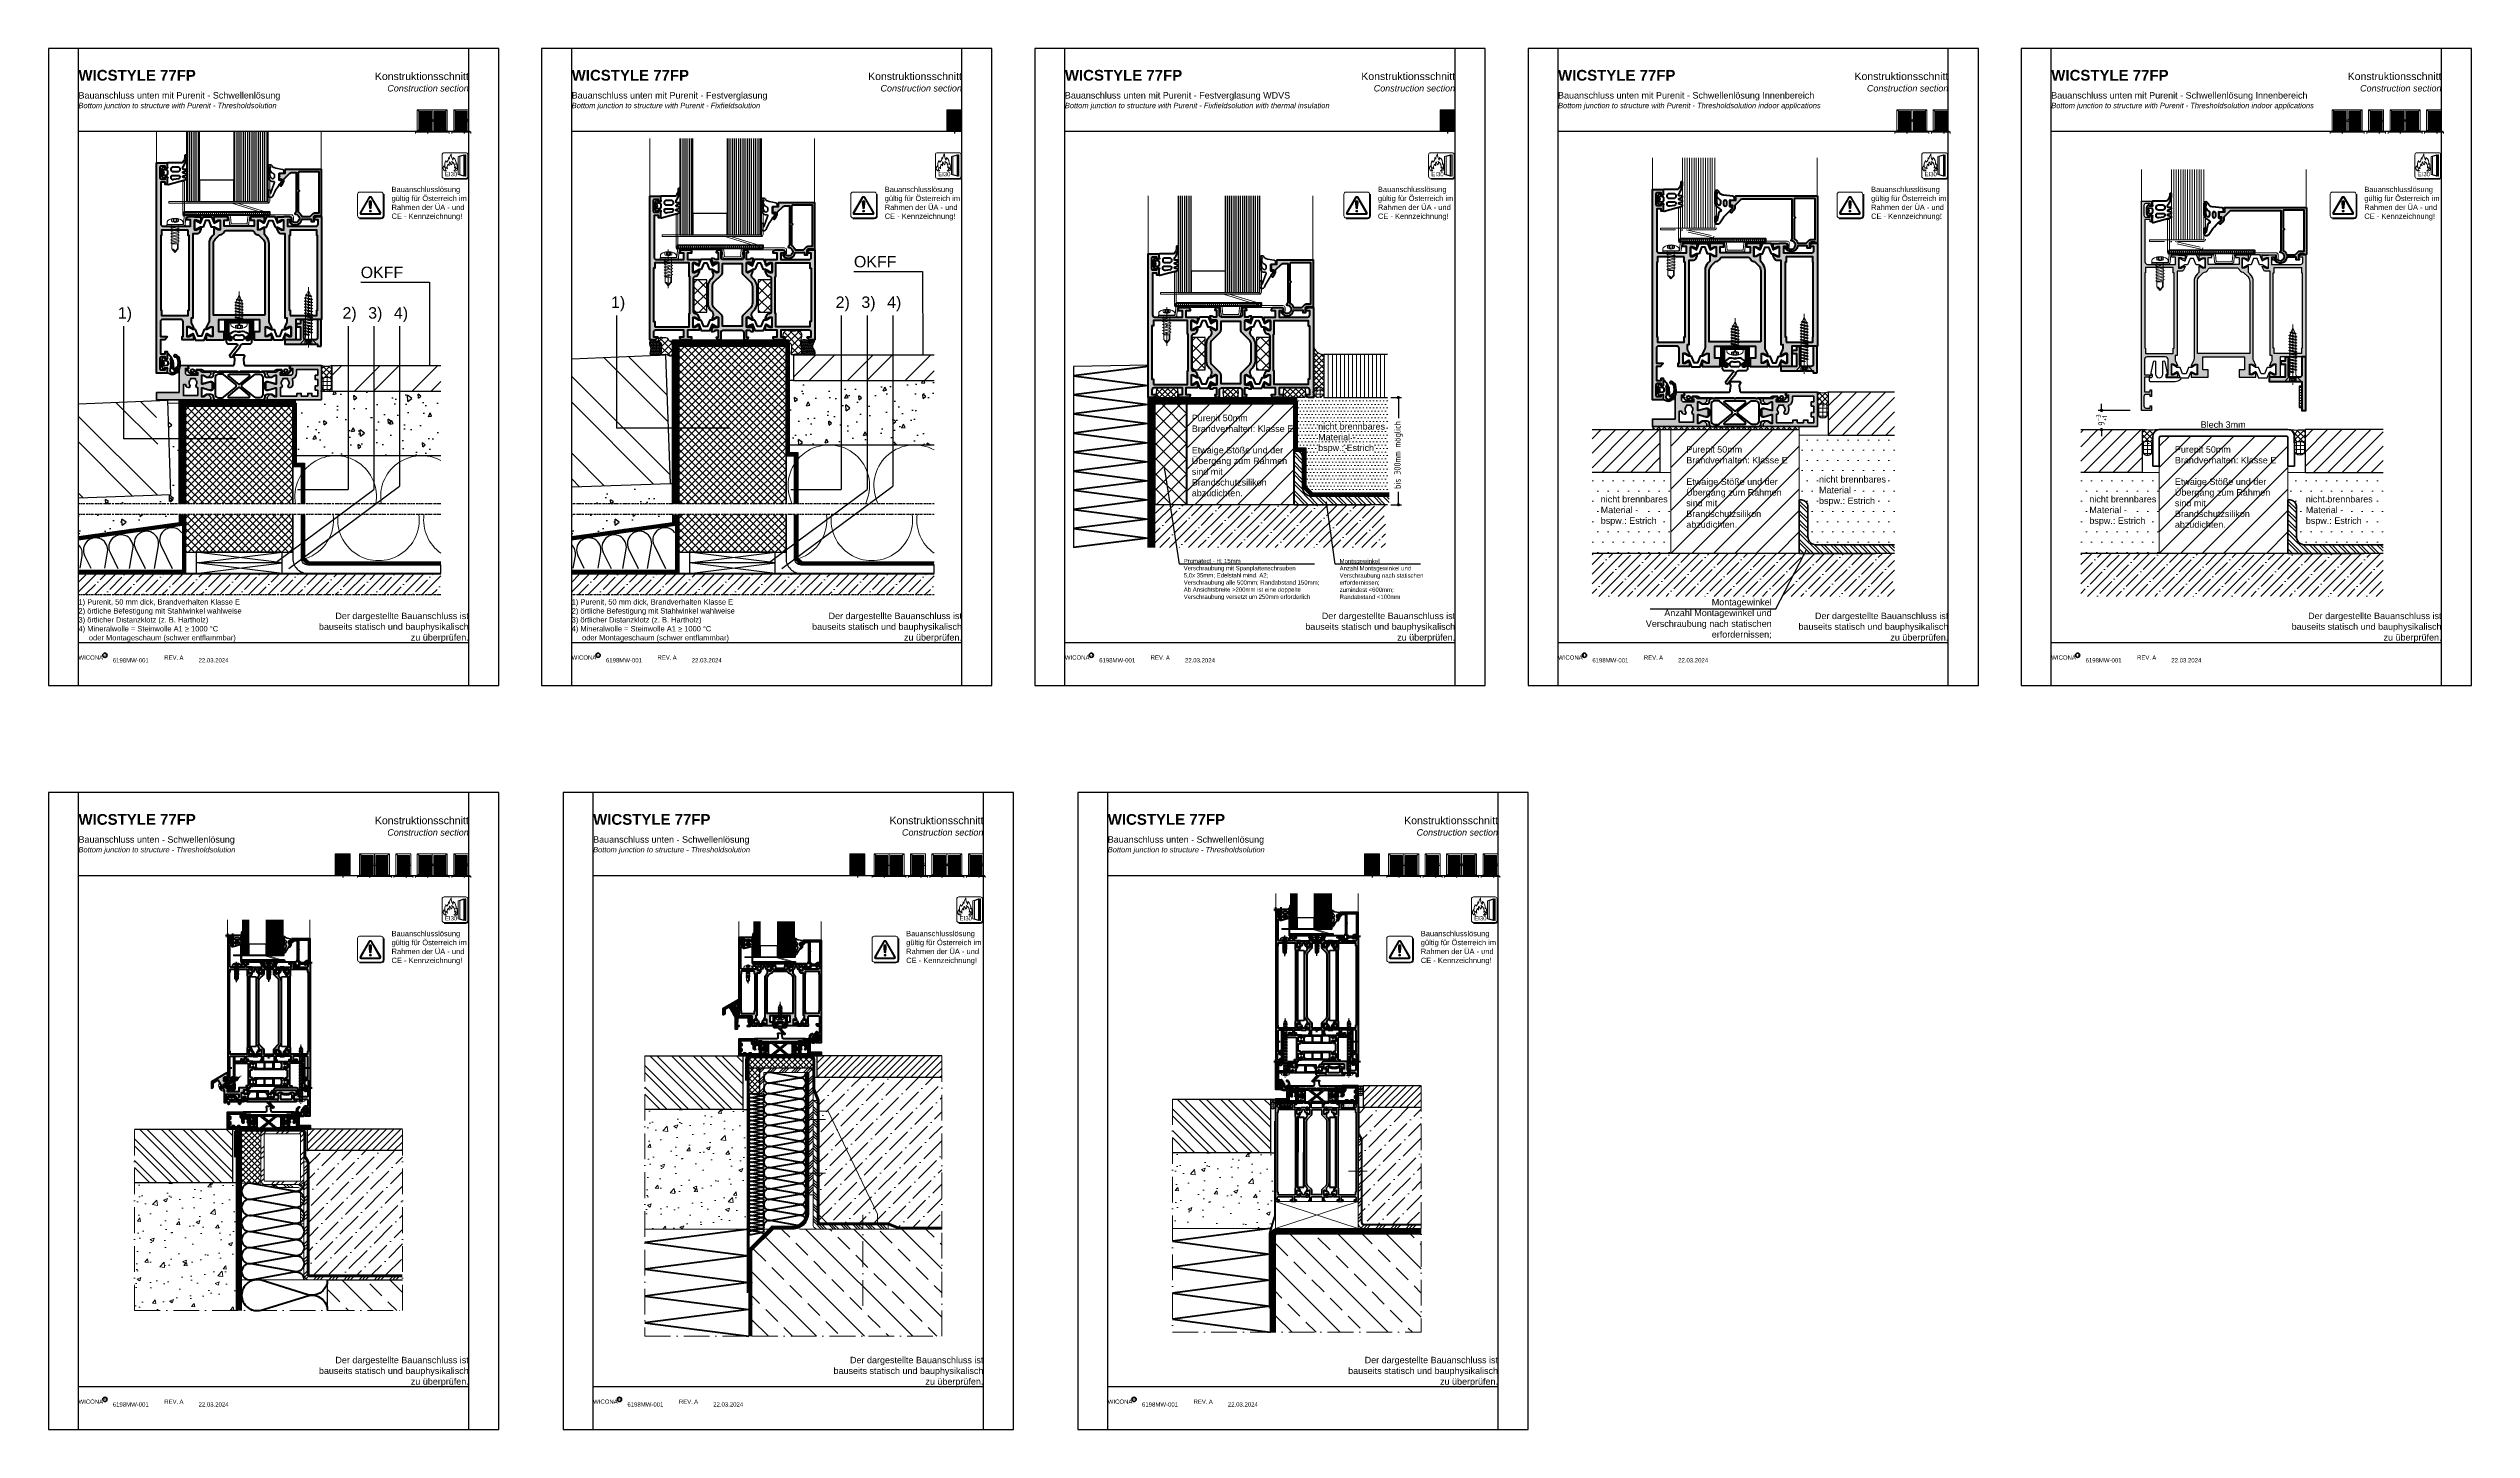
# Model space of a CAD drawing. Extents: x -1012 to 118, y -731 to -87.
import ezdxf
from ezdxf.enums import TextEntityAlignment as Align

# ---------------------------------------------------------------- set-up
doc = ezdxf.new("R2010")
doc.units = 0
doc.header["$PDMODE"] = 2
doc.header["$PDSIZE"] = -2
for name, pattern in [('ACAD_ISO10W100', [18, 12, -3, 0, -3]), ('ACDINTGL', [3, 2, -1]), ('AUSGEZOGEN', [0]), ('CENTER', [50.8, 31.75, -6.35, 6.35, -6.35]), ('DASHDOT2', [12.7, 6.35, -3.175, 0, -3.175]), ('FOIL', [2, 0.8, -1.2]), ('STRICHPUNKT2', [1.3, 0.75, -0.25, 0.05, -0.25])]:
    doc.linetypes.add(name, pattern=pattern)
for name, color, linetype, lineweight in [('Alu1', 52, 'Continuous', 35), ('AM_0', 7, 'Continuous', 50), ('AM_2', 5, 'Continuous', 50), ('AM_4', 3, 'Continuous', 25), ('AM_5', 3, 'Continuous', 25), ('AM_6', 2, 'Continuous', 35), ('AM_8', 1, 'Continuous', 25), ('AM_C', 50, 'Continuous', 50), ('AM_SP', 30, 'Continuous', 50), ('ATH 3-0', 102, 'Continuous', 20), ('Cent3', 70, 'ACAD_ISO10W100', 18), ('Cent4', 10, 'DASHDOT2', 13), ('CHide4', 10, 'ACDINTGL', 13), ('Cns1', 132, 'Continuous', 35), ('Cont1', 7, 'AUSGEZOGEN', 35), ('Cont2', 2, 'Continuous', 25), ('Cont3', 70, 'Continuous', 18), ('Cont4', 10, 'Continuous', 13), ('Docu-AM_8', 1, 'Continuous', 25), ('Gummi1', 22, 'Continuous', 35), ('Gummi5', 22, 'Continuous', 35), ('Kst', 20, 'Continuous', 50), ('X_COMP_CONT_GASKET', 50, 'Continuous', 35), ('X_GLASS_PANEL_CONT', 3, 'Continuous', 25), ('X_GLASS_PANEL_HATCH', 251, 'Continuous', 25), ('X_INS_BLOCK', 7, 'Continuous', 20), ('X_REDU_CONT_ALU', 80, 'Continuous', 35), ('X_REDU_CONT_STRIP', 80, 'Continuous', 35), ('X_REDU_HATCH_ALU', 251, 'Continuous', 25), ('Z 914051#1 BKS$0$Sichtbar (ISO)', 4, 'Continuous', 50)]:
    doc.layers.add(name, color=color, linetype=linetype, lineweight=lineweight)
doc.layers.add('AM_S', color=80, linetype='Continuous', lineweight=50, plot=False)
for name, color, linetype in [('as_par', 3, 'Continuous'), ('as_sch', 3, 'Continuous'), ('CENT_25', 2, 'CENTER'), ('CONST18', 3, 'Continuous'), ('DICHT_PAR', 3, 'Continuous'), ('HS-0', 7, 'Continuous'), ('is_par', 3, 'Continuous'), ('is_sch', 3, 'Continuous'), ('leiste_par', 3, 'Continuous'), ('LTSTRPKT035', 1, 'STRICHPUNKT2'), ('PROFILE', 7, 'Continuous'), ('SCHRAFF', 1, 'Continuous'), ('SYS_SC_CONT', 3, 'Continuous'), ('TEXT', 7, 'Continuous'), ('TEXT-DE', 7, 'Continuous'), ('UMRISS018', 4, 'Continuous'), ('UMRISS035', 1, 'Continuous'), ('WBC-GER-ENG', 7, 'Continuous')]:
    doc.layers.add(name, color=color, linetype=linetype)
for name, color, linetype, plot in [('BOUND_EXT', 30, 'Continuous', False), ('BOUND_INT', 30, 'Continuous', False), ('CENT_18', 3, 'CENTER', False)]:
    doc.layers.add(name, color=color, linetype=linetype, plot=plot)
doc.styles.add('ARIAL', font='arial.ttf')
doc.styles.add('HBS_DIMTEXTSTYLE', font='isocp.shx')
doc.styles.get("Standard").update_dxf_attribs({"font": 'ISOCP.SHX'})
doc.styles.add('SWISS', font='swiss.ttf')
doc.styles.add('SWISSB', font='swissb.ttf')
doc.styles.add('SWISSL', font='swissl.ttf')
doc.dimstyles.new('Konstruktionsschnitt 1-1$0', dxfattribs={"dimtxt": 3, "dimasz": 1.5, "dimexe": 1.5, "dimexo": 1.5, "dimgap": 1.5, "dimtad": 0, "dimdsep": 46, "dimtxsty": 'HBS_DIMTEXTSTYLE', "dimblk": 'PUNKT', "dimcen": 0, "dimclrd": 3, "dimclre": 3, "dimclrt": 2, "dimadec": 1, "dimazin": 2, "dimtfac": 0.7, "dimtofl": 0, "dimtmove": 0, "dimatfit": 3, "dimfxl": 0, "dimtolj": 1, "dimtzin": 0, "dimarcsym": 0})
pattern_1 = [(225, (-332.1171, -210.9177), (1.325825, -1.325825), []), (315, (-332.1171, -210.9177), (1.325825, 1.325825), [])]
pattern_2 = [(90, (30, 22.5), (-1, 6e-17), [])]
pattern_3 = [(90, (3, 22.5), (-1, 6e-17), [])]
pattern_4 = [(95, (-2694.77, 1582.771), (13.97444, 11.72595), [1.90024, -20.90261]), (40, (-2694.77, 1582.77), (-15.96184, 10.99013), [1.52019, -16.72215]), (145.45144, (-2693.606, 1583.748), (-1.9874, 22.71608), [1.61495, -17.7645]), (91.1842, (-2698.353, 1586.354), (22.08567, 16.15485), [2.85036, -31.35392]), (141.6356, (-2696.513, 1587.7), (-0.7069, 34.19697), [2.42243, -26.64678]), (36.1842, (-2698.353, 1586.354), (-0.7069, 34.19697), [2.28028, -25.0831]), (66, (-2695.666, 1587.25), (17.90712, 3.48079), [1.90024, -20.90261]), (11, (-2695.666, 1587.25), (-8.63236, 17.35063), [1.52019, -16.72209]), (116.45145, (-2694.174, 1587.54), (9.27476, 20.83143), [1.61495, -17.76447]), (82.5, (-2694.77, 1582.771), (-5.746146, 6.181848), [0, -16.5194, 0, -16.975455, 0, -16.78543]), (52.5, (-2694.77, 1582.771), (-2.353075, 11.779178), [0, -9.678543, 0, -16.13935, 0, -6.397466]), (12.5, (-2698.765, 1578.776), (9.967804, 9.159663), [0, -6.334125, 0, -19.76247, 0, -26.223278]), (2.5, (-2700.557, 1576.984), (8.6547, 12.24156), [0, -8.23436, 0, -13.124307, 0, -18.62233])]
pattern_5 = [(95, (-2714.77, 1587.771), (13.97444, 11.72595), [1.90024, -20.90261]), (40, (-2714.77, 1587.77), (-15.96184, 10.99013), [1.52019, -16.72215]), (145.45144, (-2713.606, 1588.748), (-1.9874, 22.71608), [1.61495, -17.7645]), (91.1842, (-2718.353, 1591.354), (22.08567, 16.15485), [2.85036, -31.35392]), (141.6356, (-2716.513, 1592.7), (-0.7069, 34.19697), [2.42243, -26.64678]), (36.1842, (-2718.353, 1591.354), (-0.7069, 34.19697), [2.28028, -25.0831]), (66, (-2715.666, 1592.25), (17.90712, 3.48079), [1.90024, -20.90261]), (11, (-2715.666, 1592.25), (-8.63236, 17.35063), [1.52019, -16.72209]), (116.45145, (-2714.174, 1592.54), (9.27476, 20.83143), [1.61495, -17.76447]), (82.5, (-2714.77, 1587.771), (-5.746146, 6.181848), [0, -16.519398, 0, -16.975455, 0, -16.78543]), (52.5, (-2714.77, 1587.771), (-2.353075, 11.779178), [0, -9.678543, 0, -16.13935, 0, -6.397466]), (12.5, (-2718.765, 1583.776), (9.967804, 9.159663), [0, -6.334125, 0, -19.76247, 0, -26.223278]), (2.5, (-2720.557, 1581.984), (8.6547, 12.24156), [0, -8.23436, 0, -13.124307, 0, -18.62233])]
pattern_6 = [(135, (-2714.7701, 1587.77092), (-0.41989713, -0.13996571), [0, -0.39588281])]
pattern_7 = [(45, (-2714.77, 1587.771), (-1.683798, 1.683798), []), (135, (-2714.77, 1587.771), (-1.683798, -1.683798), [])]
pattern_8 = [(0, (4763.6332, -5284.138), (2.38125, 4.7625), [0, -4.7625])]
pattern_9 = [(0, (4991.5017, -5284.138), (2.38125, 4.7625), [0, -4.7625])]
pattern_10 = [(270, (-1645.4885, -549.3316), (1.875, -1e-13), []), (360, (-1645.4885, -549.3316), (1e-13, 1.875), [])]
pattern_11 = [(315, (-1645.4885, -547.3316), (1.3258252, 1.3258252), []), (45, (-1645.4885, -547.3316), (-1.3258252, 1.3258252), [])]
pattern_12 = [(45, (-10950.2922, 3425.0955), (-2.245064, 2.245064), []), (135, (-10950.2922, 3425.0955), (-2.245064, -2.245064), [])]

msp = doc.modelspace()

# ---------------------------------------------------------------- texts
at = {"layer": 'AM_6', "color": 7, "style": 'SWISSB'}
for p in [(-997.93, -101.639), (-767.93, -101.639), (-537.93, -101.639), (-307.93, -101.639), (-77.93, -101.639), (-997.93, -448.639), (-757.93, -448.639), (-517.93, -448.639)]:
    msp.add_text('WICSTYLE 77FP', height=5, dxfattribs=at).set_placement(p)
at = {"layer": 'AM_6', "color": 40, "style": 'SWISS'}
for p in [(-957.93, -371.639), (-727.93, -371.639), (-497.93, -371.639), (-267.93, -371.639), (-37.93, -371.639), (-957.93, -718.639), (-717.93, -718.639), (-477.93, -718.639)]:
    msp.add_text('REV.', height=2, dxfattribs=at).set_placement(p)
at = {"layer": 'AM_6', "char_height": 3, "attachment_point": 1}
for s, width, insert in [('{\\fSwis721 Lt BT|b0|i0|c0|p34;Purenit 50mm\\PBrandverhalten: Klasse E\\P\\PEtwaige Stöße und der Übergang zum Rahmen sind mit Brandschutzsilikon abzudichten.}', 46.55319, (-478.75, -257.442)), ('{\\fSwis721 Lt BT|b0|i0|c0|p34;nicht brennbares Material - \\Pbspw.: Estrich}', 31.81304, (-419.818, -261.356)), ('{\\fSwis721 BT|b0|i0|c0|p34;Blech 3mm}', 35.72398, (-8.255, -260.534)), ('{\\fSwis721 Lt BT|b0|i0|c0|p34;Purenit 50mm\\PBrandverhalten: Klasse E\\P\\PEtwaige Stöße und der Übergang zum Rahmen sind mit Brandschutzsilikon abzudichten.}', 46.55319, (-248.14, -272.125)), ('{\\fSwis721 Lt BT|b0|i0|c0|p34;Purenit 50mm\\PBrandverhalten: Klasse E\\P\\PEtwaige Stöße und der Übergang zum Rahmen sind mit Brandschutzsilikon abzudichten.}', 46.55319, (-20.272, -272.125)), ('{\\fSwis721 BT|b0|i0|c0|p34;nicht brennbares Material - \\Pbspw.: Estrich}', 35.72398, (-186.227, -286.035)), ('{\\fSwis721 BT|b0|i0|c0|p34;nicht brennbares Material - \\Pbspw.: Estrich}', 35.72398, (-288.028, -295.313)), ('{\\fSwis721 BT|b0|i0|c0|p34;nicht brennbares Material - \\Pbspw.: Estrich}', 35.72398, (-60.159, -295.313)), ('{\\fSwis721 BT|b0|i0|c0|p34;nicht brennbares Material - \\Pbspw.: Estrich}', 35.72398, (40.778, -295.313))]:
    msp.add_mtext_dynamic_manual_height_columns(s, width=width, gutter_width=12.5, heights=[0], dxfattribs=dict(at, insert=insert))
at = {"layer": 'AM_6', "char_height": 2, "width": 134.59356, "attachment_point": 7, "style": 'SWISSL'}
for insert in [(-981.927, -372.97), (-751.927, -372.97), (-521.927, -372.97), (-291.927, -372.97), (-61.927, -372.97), (-981.927, -719.97), (-741.927, -719.97), (-501.927, -719.97)]:
    msp.add_mtext('{\\C1;6198MW-001}', dxfattribs=dict(at, insert=insert))
at = {"layer": 'AM_6', "char_height": 2, "attachment_point": 7, "style": 'SWISSL'}
for insert in [(-941.93, -372.966), (-711.93, -372.966), (-481.93, -372.966), (-251.93, -372.966), (-21.93, -372.966), (-941.93, -719.966), (-701.93, -719.966), (-461.93, -719.966)]:
    msp.add_mtext('{\\C1;22.03.2024}', dxfattribs=dict(at, insert=insert))
at = {"layer": 'TEXT', "char_height": 5.32, "attachment_point": 1, "style": 'ARIAL'}
for s, insert in [('1)', (-749.572, -202.291)), ('2)', (-644.817, -202.291)), ('3)', (-632.817, -202.291)), ('4)', (-620.817, -202.291)), ('1)', (-979.572, -207.291)), ('2)', (-874.817, -207.291)), ('3)', (-862.817, -207.291)), ('4)', (-850.817, -207.291))]:
    msp.add_mtext(s, dxfattribs=dict(at, insert=insert))
at = {"layer": 'TEXT-DE', "style": 'ARIAL'}
for p in [(-866.312, -193.709), (-636.312, -188.709)]:
    msp.add_text('OKFF', height=5.32, dxfattribs=at).set_placement(p)
at = {"layer": 'TEXT-DE', "char_height": 2.5, "attachment_point": 1, "style": 'ARIAL'}
for insert in [(-997.93, -343.47), (-767.93, -343.47)]:
    msp.add_mtext_dynamic_manual_height_columns('\\A1;{\\fSwis721 BT|b0|i0|c0|p34;1) Purenit, 50 mm dick, Brandverhalten Klasse E\\P2) örtliche Befestigung mit Stahlwinkel wahlweise\\P3) örtlicher Distanz\\A0;klotz (z. B. Hartholz)\\P\\A1;4) Mineralwolle = Steinwolle A1 ≥ 1000 °C         \\P     oder Montageschaum (schwer entflammbar)}', width=232.52407, gutter_width=23.94, heights=[0], dxfattribs=dict(at, insert=insert))
at = {"layer": 'WBC-GER-ENG', "char_height": 3}
for s, insert, width, attachment_point, style in [('{\\fSwis721 BT|b0|i0|c0|p34;\\H1.1667x;\\C40;Konstruktionsschnitt\\P\\fSwis721 BT|b0|i1|c0|p34;\\H0.85712x;Construction section}', (-815.93, -106.739), 106.83132, 9, 'SWISSB'), ('{\\fSwis721 BT|b0|i0|c0|p34;\\H1.1667x;\\C40;Konstruktionsschnitt\\P\\fSwis721 BT|b0|i1|c0|p34;\\H0.85712x;Construction section}', (-585.93, -106.739), 106.83132, 9, 'SWISSB'), ('{\\fSwis721 BT|b0|i0|c0|p34;\\H1.1667x;\\C40;Konstruktionsschnitt\\P\\fSwis721 BT|b0|i1|c0|p34;\\H0.85712x;Construction section}', (-355.93, -106.739), 106.83132, 9, 'SWISSB'), ('{\\fSwis721 BT|b0|i0|c0|p34;\\H1.1667x;\\C40;Konstruktionsschnitt\\P\\fSwis721 BT|b0|i1|c0|p34;\\H0.85712x;Construction section}', (-125.93, -106.739), 106.83132, 9, 'SWISSB'), ('{\\fSwis721 BT|b0|i0|c0|p34;\\H1.1667x;\\C40;Konstruktionsschnitt\\P\\fSwis721 BT|b0|i1|c0|p34;\\H0.85712x;Construction section}', (104.07, -106.739), 106.83132, 9, 'SWISSB'), ('{\\C40;Bauanschluss unten mit Purenit - Schwellenlösung\\P\\fSwis721 BT|b0|i1|c0|p34;\\H0.83334x;Bottom junction to structure with Purenit - Thresholdsolution}', (-997.93, -106.989), 126.78297, 1, 'SWISS'), ('{\\C40;Bauanschluss unten mit Purenit - Festverglasung\\P\\fSwis721 BT|b0|i1|c0|p34;\\H0.83334x;Bottom junction to structure with Purenit - Fixfieldsolution}', (-767.93, -106.989), 126.78297, 1, 'SWISS'), ('{\\C40;Bauanschluss unten mit Purenit - Festverglasung WDVS\\P\\fSwis721 BT|b0|i1|c0|p34;\\H0.83334x;Bottom junction to structure with Purenit - Fixfieldsolution with thermal insulation}', (-537.93, -106.989), 126.78297, 1, 'SWISS'), ('{\\C40;Bauanschluss unten mit Purenit - Schwellenlösung Innenbereich\\P\\fSwis721 BT|b0|i1|c0|p34;\\H0.83334x;Bottom junction to structure with Purenit - Thresholdsolution indoor applications}', (-307.93, -106.989), 126.78297, 1, 'SWISS'), ('{\\C40;Bauanschluss unten mit Purenit - Schwellenlösung Innenbereich\\P\\fSwis721 BT|b0|i1|c0|p34;\\H0.83334x;Bottom junction to structure with Purenit - Thresholdsolution indoor applications}', (-77.93, -106.989), 126.78297, 1, 'SWISS'), ('{\\fSwis721 BT|b0|i0|c0|p34;\\H0.83333x;\\C40;Bauanschlusslösung gültig für Österreich im Rahmen der ÜA - und CE - Kennzeichnung!}', (-851.937, -151.107), 38.79837, 1, 'SWISSL'), ('{\\fSwis721 BT|b0|i0|c0|p34;\\H0.83333x;\\C40;Bauanschlusslösung gültig für Österreich im Rahmen der ÜA - und CE - Kennzeichnung!}', (-621.937, -151.107), 38.79837, 1, 'SWISSL'), ('{\\fSwis721 BT|b0|i0|c0|p34;\\H0.83333x;\\C40;Bauanschlusslösung gültig für Österreich im Rahmen der ÜA - und CE - Kennzeichnung!}', (-391.937, -151.107), 38.79837, 1, 'SWISSL'), ('{\\fSwis721 BT|b0|i0|c0|p34;\\H0.83333x;\\C40;Bauanschlusslösung gültig für Österreich im Rahmen der ÜA - und CE - Kennzeichnung!}', (-161.937, -151.107), 38.79837, 1, 'SWISSL'), ('{\\fSwis721 BT|b0|i0|c0|p34;\\H0.83333x;\\C40;Bauanschlusslösung gültig für Österreich im Rahmen der ÜA - und CE - Kennzeichnung!}', (68.063, -151.107), 38.79837, 1, 'SWISSL'), ('{\\fSwis721 BT|b0|i0|c0|p34;\\H1.1667x;\\C40;Konstruktionsschnitt\\P\\fSwis721 BT|b0|i1|c0|p34;\\H0.85712x;Construction section}', (-815.93, -453.739), 106.83132, 9, 'SWISSB'), ('{\\fSwis721 BT|b0|i0|c0|p34;\\H1.1667x;\\C40;Konstruktionsschnitt\\P\\fSwis721 BT|b0|i1|c0|p34;\\H0.85712x;Construction section}', (-575.93, -453.739), 106.83132, 9, 'SWISSB'), ('{\\fSwis721 BT|b0|i0|c0|p34;\\H1.1667x;\\C40;Konstruktionsschnitt\\P\\fSwis721 BT|b0|i1|c0|p34;\\H0.85712x;Construction section}', (-335.93, -453.739), 106.83132, 9, 'SWISSB'), ('{\\C40;Bauanschluss unten - Schwellenlösung\\P\\fSwis721 BT|b0|i1|c0|p34;\\H0.83334x;Bottom junction to structure - Thresholdsolution }', (-997.93, -453.989), 126.78297, 1, 'SWISS'), ('{\\C40;Bauanschluss unten - Schwellenlösung\\P\\fSwis721 BT|b0|i1|c0|p34;\\H0.83334x;Bottom junction to structure - Thresholdsolution }', (-757.93, -453.989), 126.78297, 1, 'SWISS'), ('{\\C40;Bauanschluss unten - Schwellenlösung\\P\\fSwis721 BT|b0|i1|c0|p34;\\H0.83334x;Bottom junction to structure - Thresholdsolution }', (-517.93, -453.989), 126.78297, 1, 'SWISS'), ('{\\fSwis721 BT|b0|i0|c0|p34;\\H0.83333x;\\C40;Bauanschlusslösung gültig für Österreich im Rahmen der ÜA - und CE - Kennzeichnung!}', (-851.937, -498.107), 38.79837, 1, 'SWISSL'), ('{\\fSwis721 BT|b0|i0|c0|p34;\\H0.83333x;\\C40;Bauanschlusslösung gültig für Österreich im Rahmen der ÜA - und CE - Kennzeichnung!}', (-611.937, -498.107), 38.79837, 1, 'SWISSL'), ('{\\fSwis721 BT|b0|i0|c0|p34;\\H0.83333x;\\C40;Bauanschlusslösung gültig für Österreich im Rahmen der ÜA - und CE - Kennzeichnung!}', (-371.937, -498.107), 38.79837, 1, 'SWISSL')]:
    msp.add_mtext(s, dxfattribs=dict(at, insert=insert, width=width, attachment_point=attachment_point, style=style))
at = {"layer": 'WBC-GER-ENG', "color": 7, "lineweight": 50, "char_height": 3, "attachment_point": 9}
for insert in [(-815.93, -363.639), (-585.93, -363.639), (-355.93, -363.639), (-125.93, -363.639), (104.07, -363.639), (-815.93, -710.639), (-575.93, -710.639), (-335.93, -710.639)]:
    msp.add_mtext_dynamic_manual_height_columns('{\\fSwis721 BT|b0|i0|c0|p34;\\C256;Der dargestellte Bauanschluss ist bauseits statisch und bauphysikalisch zu überprüfen.}', width=73.70453, gutter_width=75.106, heights=[27.402], dxfattribs=dict(at, insert=insert))

# ---------------------------------------------------------------- blocks, each defined once
blk = doc.blocks.new('$$_IN')
at = {"layer": 'BOUND_INT'}
for p, q in [((14, 0), (14, 297)), ((196, 0), (196, 297)), ((14, 258.4), (196, 258.4)), ((14, 20), (196, 20))]:
    blk.add_line(p, q, dxfattribs=at)
blk = doc.blocks.new('$$WICLOG1')
at = {"layer": 'AM_6', "color": 3}
blk.add_circle((12.3, 2.05), 1, dxfattribs=at)
at = {"layer": 'AM_6', "color": 40, "style": 'SWISS'}
blk.add_text('WICONA', height=2, dxfattribs=at).set_placement((0, 0))
at = {"layer": 'AM_6', "color": 10, "style": 'SWISSL', "width": 1.25}
blk.add_text('R', height=1, dxfattribs=at).set_placement((12.35, 2.05), align=Align.MIDDLE)
blk = doc.blocks.new('$$_EX')
at = {"layer": 'BOUND_EXT'}
for p, q in [((210, 297), (0, 297)), ((0, 297), (0, 0)), ((210, 0), (210, 297)), ((0, 0), (210, 0))]:
    blk.add_line(p, q, dxfattribs=at)
blk = doc.blocks.new('DOC_REV')
at = {"layer": 'AM_6', "color": 1, "style": 'SWISSL'}
blk.add_attdef('DOC_REV', text='', height=2, dxfattribs=at).set_placement((0, 0), align=Align.BOTTOM_LEFT)
blk.add_attdef('SCALE1', (25.9, 0.7), '', height=2, dxfattribs=at)
blk = doc.blocks.new('Symbol54')
at = {"layer": 'Cont3'}
blk.add_lwpolyline([(1, 0.4, -0.414214), (0, 1.4), (0, 11.4, -0.414214), (1, 12.4), (11, 12.4, -0.414214), (12, 11.4), (12, 1.4, -0.414214), (11, 0.4)], format="xyb", close=True, dxfattribs=at)
for points in [[(12.4, 11.4), (12.4, 1.4, -0.414214), (11, 0), (1, 0)], [(12.2, 11.4), (12.2, 1.4, -0.414214), (11, 0.2), (1, 0.2)]]:
    blk.add_lwpolyline(points, format="xyb", dxfattribs=at)
at = {"layer": 'Cont4'}
for points in [[(10.1, 1.4), (7.5, 2.2), (7.5, 10.6), (10.1, 11.4)], [(10.8, 1.4), (8.2, 2.2), (8.2, 10.6), (10.8, 11.4)], [(10.1, 1.4), (10.1, 11.4)], [(10.3, 11.4), (10.1, 11.4)], [(10.2, 1.4), (10.2, 11.4)], [(10.2, 1.4), (10.2, 11.4)], [(10.3, 1.4), (10.3, 11.4)], [(10.3, 1.4), (10.3, 11.4)], [(10.8, 1.4), (10.8, 11.4)], [(11, 11.4), (10.8, 11.4)], [(10.8, 1.4), (10.8, 11.4)], [(10.9, 1.4), (10.9, 11.4)], [(10.9, 1.4), (10.9, 11.4)], [(11, 1.4), (11, 11.4)], [(10.3, 1.4), (10.1, 1.4)], [(11, 1.4), (10.8, 1.4)]]:
    blk.add_lwpolyline(points, dxfattribs=at)
for centre, radius, start, end in [((9.8, 8.6), 6.52, 149.462, 173.2641), ((9.2, 11.6), 5, 176.3526, 212.4378), ((1.8, 5.2), 1.36, 128.1175, 280.7619), ((2, 6.3), 1, 182.2356, 230.2649), ((5.4, 6.7), 4.22, 151.2532, 195.8292), ((2.3, 4.7), 0.85, 104.1674, 253.7851), ((3.3, 9.1), 1.63, 191.887, 221.8527), ((0.6, 9.9), 2.4, 309.059, 5.0768), ((3.1, 5.6), 1, 182.2356, 230.2649), ((4.5, 5.6), 2.16, 137.9289, 200.5501), ((4.5, 7.4), 1.63, 191.887, 221.8527), ((4, 10.1), 1, 182.2356, 230.2649), ((6.4, 6.9), 3.14, 157.8771, 192.2369), ((1.9, 6.5), 2.2, 5.215, 46.9357), ((3.5, 7.7), 1.17, 305.2311, 34.3472), ((3.2, 5.9), 2.69, 346.2777, 63.9616), ((3.3, 9.8), 1.87, 330.9053, 11.3333), ((3.5, 7.7), 2.98, 343.3465, 56.9763), ((5.1, 5.2), 1.31, 286.7573, 25.6883), ((6, 5.1), 1.28, 244.5245, 10.8614), ((5.5, 6), 0.8, 292.4805, 338.807), ((6.1, 7.4), 0.649, 297.1644, 348.6895), ((3.9, 6.1), 3.12, 335.8105, 22.3264), ((6.6, 5.5), 0.697, 275.2039, 342.1157)]:
    blk.add_arc(centre, radius, start, end, dxfattribs=at)
at = {"layer": 'Cont4', "color": 1, "style": 'SWISS'}
blk.add_text('EI30', height=2, dxfattribs=at).set_placement((1.3, 1.4))
blk = doc.blocks.new('Linie Konstruktionsschnitt')
at = {"layer": 'Cont2'}
blk.add_line((0, -1), (0, 1), dxfattribs=at)
blk = doc.blocks.new('Opening01')
at = {"layer": 'AM_0', "ltscale": 0.1}
h = blk.add_hatch(color=256, dxfattribs=at)
h.set_gradient(color1=(173, 173, 173), rotation=135, centered=1, tint=1, name='CURVED')
h.paths.add_polyline_path([(189, 258.4), (196, 258.4), (196, 268.4), (189, 268.4)])
at = {"layer": 'Cont3'}
blk.add_lwpolyline([(189, 258.4), (196, 258.4), (196, 268.4), (189, 268.4)], close=True, dxfattribs=at)
at = {"layer": 'Cont4'}
blk.add_lwpolyline([(190.9, 262.3), (194.1, 263.4), (190.9, 263.4), (194.1, 264.5)], dxfattribs=at)
blk = doc.blocks.new('X425')
for p, q in [((142.5, 86.5), (142.5, 106.5)), ((144.375, 86.5), (144.375, 106.5)), ((146.25, 86.5), (146.25, 106.5)), ((148.125, 86.5), (148.125, 106.5)), ((150, 86.5), (150, 106.5)), ((151.875, 86.5), (151.875, 106.5)), ((153.75, 86.5), (153.75, 106.5)), ((155.625, 86.5), (155.625, 106.5)), ((157.5, 86.5), (157.5, 106.5)), ((159.375, 86.5), (159.375, 106.5)), ((161.25, 86.5), (161.25, 106.5)), ((163.125, 86.5), (163.125, 106.5)), ((165, 86.5), (165, 106.5)), ((166.875, 86.5), (166.875, 106.5)), ((168.75, 86.5), (168.75, 106.5)), ((170.625, 86.5), (170.625, 106.5))]:
    blk.add_line(p, q)
blk = doc.blocks.new('Brandschutzsilikon')
at = {"layer": 'AM_8'}
h = blk.add_hatch(dxfattribs=at)
h.set_pattern_fill('ANSI37', color=256, scale=0.590551, angle=180, style=0)
h.set_pattern_definition(pattern_1)
edge = h.paths.add_edge_path()
edge.add_line((0, 0), (6.5, 0))
edge.add_arc((-7.8, -2.1), 14.5, -9.5455, 8.3415, ccw=False)
edge.add_line((6.5, -4.5), (0, -4.5))
edge.add_arc((9.9, -2.3), 10.1, 167.1441, 192.8559, ccw=False)
at = {"layer": 'AM_4'}
blk.add_lwpolyline([(0, 0), (6.5, 0, -0.078206), (6.5, -4.5), (0, -4.5, -0.112662), (0, 0, 1)], format="xyb", dxfattribs=at)
blk = doc.blocks.new('Brandschutzsilikon2')
at = {"layer": 'AM_8'}
h = blk.add_hatch(dxfattribs=at)
h.set_pattern_fill('ANSI37', color=256, scale=0.590551, angle=180, style=0)
h.set_pattern_definition(pattern_1)
edge = h.paths.add_edge_path()
edge.add_line((0, 0), (9.7, 0))
edge.add_arc((-2, -2.3), 11.9, -10.853, 10.853, ccw=False)
edge.add_line((9.7, -4.5), (0, -4.5))
edge.add_arc((9.9, -2.3), 10.1, 167.1441, 192.8559, ccw=False)
at = {"layer": 'AM_4'}
blk.add_lwpolyline([(0, 0), (9.7, 0, -0.094995), (9.7, -4.5), (0, -4.5, -0.112662), (0, 0, 1)], format="xyb", dxfattribs=at)
blk = doc.blocks.new('*S150')
at = {"layer": 'AM_5', "color": 3, "linetype": 'Continuous'}
blk.add_line((-415.6, -300.5), (-415.9, -298), dxfattribs=at)
at = {"layer": 'AM_5', "color": 3}
for p, q in [((-411.8, -327.1), (-415.6, -300.5)), ((-372.1, -327.1), (-411.8, -327.1))]:
    blk.add_line(p, q, dxfattribs=at)
at = {"layer": 'AM_5', "color": 2, "insert": (-409.8, -343.4), "char_height": 2, "attachment_point": 7, "style": 'SWISSL'}
blk.add_mtext('Montagewinkel\\PAnzahl Montagewinkel und \\PVerschraubung nach statischen \\Perfordernissen; \\Pzumindest <600mm; \\PRandabstand <100mm', dxfattribs=at)
blk = doc.blocks.new('*S151')
at = {"layer": 'AM_5', "color": 3, "linetype": 'Continuous'}
blk.add_line((-491, -284.9), (-491.4, -282.5), dxfattribs=at)
at = {"layer": 'AM_5', "color": 3}
for p, q in [((-484.5, -327.1), (-491, -284.9)), ((-421.5, -327.1), (-484.5, -327.1))]:
    blk.add_line(p, q, dxfattribs=at)
at = {"layer": 'AM_5', "color": 2, "insert": (-482.5, -343.9), "char_height": 2, "attachment_point": 7, "style": 'SWISSL'}
blk.add_mtext('\\PPromatect - H; 15mm \\PVerschraubung mit Spanplattenschrauben \\P5,0x 35mm; Edelstahl mind. A2; \\PVerschraubung alle 500mm; Randabstand 150mm;\\PAb Ansichtsbreite >200mm ist eine doppelte \\PVerschraubung versetzt um 250mm erforderlich', dxfattribs=at)
blk = doc.blocks.new('PUNKT')
at = {"color": 0, "linetype": 'Continuous'}
blk.add_line((-0.5, 0), (-1, 0), dxfattribs=at)
at = {"color": 0, "linetype": 'Continuous', "const_width": 0.5}
blk.add_lwpolyline([(-0.25, 0, 1), (0.25, 0, 1)], format="xyb", close=True, dxfattribs=at)
blk = doc.blocks.new('*D74')
at = {"layer": 'AM_5', "color": 3, "lineweight": -2, "transparency": 16777216}
for p, q in [((-385.9, -249.4), (-380.9, -249.4)), ((-382.4, -250.9), (-382.4, -259.1)), ((-382.4, -297.9), (-382.4, -293.4)), ((-385.9, -299.4), (-380.9, -299.4))]:
    blk.add_line(p, q, dxfattribs=at)
at = {"layer": 'AM_5', "color": 3, "lineweight": -2, "transparency": 16777216, "xscale": 1.5, "yscale": 1.5, "zscale": 1.5}
for p, rotation in [((-382.4, -249.4), 90), ((-382.4, -299.4), 270)]:
    blk.add_blockref('PUNKT', p, dxfattribs=dict(at, rotation=rotation))
at = {"layer": 'AM_5', "color": 2, "transparency": 16777216, "insert": (-382.4, -276.2), "char_height": 3, "attachment_point": 5, "rotation": 90, "style": 'HBS_DIMTEXTSTYLE'}
blk.add_mtext('\\A1;bis 300mm möglich', dxfattribs=at)
blk = doc.blocks.new('WI4090091_253_253')
at = {"linetype": 'Continuous'}
for p, q in [((11.9, -15.016058), (13.416058, -13.5)), ((11.9, -20.319359), (17.9, -14.319359)), ((17.9, -22.802855), (11.9, -16.802855)), ((11.9, -25.62266), (17.9, -19.62266)), ((17.9, -28.106156), (11.9, -22.106156)), ((17.9, -17.499554), (13.900446, -13.5)), ((12.990543, -28.5), (11.9, -27.409457)), ((14.325961, -28.5), (17.9, -24.925961))]:
    blk.add_line(p, q, dxfattribs=at)
blk.add_lwpolyline([(11.9, -28.5), (17.9, -28.5), (17.9, -13.5), (11.9, -13.5)], close=True, dxfattribs=at)
blk = doc.blocks.new('A-1020449_docu_wos')
at = {"layer": 'Docu-AM_8'}
h = blk.add_hatch(color=256, dxfattribs=at)
edge = h.paths.add_edge_path()
edge.add_line((23, 31.8), (22.3, 30.2))
edge.add_arc((21.4, 30.6), 1, 270, 335.556, ccw=False)
edge.add_line((21.4, 29.6), (21.2, 29.6))
edge.add_arc((21.2, 28.6), 1, 90, 180)
edge.add_line((20.2, 28.6), (20.2, 13.4))
edge.add_arc((21.2, 13.4), 1, 180, 270)
edge.add_line((21.2, 12.4), (21.4, 12.4))
edge.add_arc((21.4, 11.4), 1, 24.444, 90, ccw=False)
edge.add_line((22.3, 11.8), (23, 10.2))
edge.add_line((23, 10.2), (23, 9.5))
edge.add_line((23, 9.5), (21, 10.5))
edge.add_line((21, 10.5), (20, 10.5))
edge.add_line((20, 10.5), (20, 6))
edge.add_line((20, 6), (21, 6))
edge.add_line((21, 6), (23, 7))
edge.add_line((23, 7), (23, 4.5))
edge.add_line((23, 4.5), (17.6, 4.5))
edge.add_line((17.6, 4.5), (17.6, 1.5))
edge.add_line((17.6, 1.5), (19.5, 1.5))
edge.add_line((19.5, 1.5), (19.5, 1))
edge.add_arc((18.5, 1), 1, -90, 0, ccw=False)
edge.add_line((18.5, 0), (15, 0))
edge.add_arc((15, 1), 1, 180, 270, ccw=False)
edge.add_line((14, 1), (14, 1.5))
edge.add_line((14, 1.5), (15.9, 1.5))
edge.add_line((15.9, 1.5), (15.9, 4.5))
edge.add_line((15.9, 4.5), (2.7, 4.5))
edge.add_arc((2.7, 3.5), 1, 90, 180)
edge.add_line((1.7, 3.5), (1.7, 1.5))
edge.add_line((1.7, 1.5), (3.5, 1.5))
edge.add_line((3.5, 1.5), (3.7, 1))
edge.add_line((3.7, 1), (3.3, 0.6))
edge.add_arc((1.9, 2), 2, 270, 315, ccw=False)
edge.add_line((1.9, 0), (0, 0))
edge.add_line((0, 0), (0, 67))
edge.add_line((0, 67), (5, 67))
edge.add_line((5, 67), (5, 64.5))
edge.add_line((5, 64.5), (4, 64.5))
edge.add_line((4, 64.5), (4, 65.5))
edge.add_line((4, 65.5), (2.3, 65.5))
edge.add_arc((2.3, 64.7), 0.8, 90, 180)
edge.add_line((1.5, 64.7), (1.5, 60.3))
edge.add_arc((2.3, 60.3), 0.8, 180, 270)
edge.add_line((2.3, 59.5), (4, 59.5))
edge.add_line((4, 59.5), (4, 60.5))
edge.add_line((4, 60.5), (5, 60.5))
edge.add_line((5, 60.5), (5, 57))
edge.add_line((5, 57), (4, 57))
edge.add_line((4, 57), (4, 58))
edge.add_line((4, 58), (2, 58))
edge.add_line((2, 58), (2, 38.5))
edge.add_arc((3, 38.5), 1, 180, 270)
edge.add_line((3, 37.5), (15.9, 37.5))
edge.add_line((15.9, 37.5), (15.9, 40.5))
edge.add_line((15.9, 40.5), (14, 40.5))
edge.add_line((14, 40.5), (14, 41))
edge.add_arc((15, 41), 1, 90, 180, ccw=False)
edge.add_line((15, 42), (18.5, 42))
edge.add_arc((18.5, 41), 1, 0, 90, ccw=False)
edge.add_line((19.5, 41), (19.5, 40.5))
edge.add_line((19.5, 40.5), (17.6, 40.5))
edge.add_line((17.6, 40.5), (17.6, 37.5))
edge.add_line((17.6, 37.5), (23, 37.5))
edge.add_line((23, 37.5), (23, 35))
edge.add_line((23, 35), (21, 36))
edge.add_line((21, 36), (20, 36))
edge.add_line((20, 36), (20, 31.5))
edge.add_line((20, 31.5), (21, 31.5))
edge.add_line((21, 31.5), (23, 32.4))
edge.add_line((23, 32.4), (23, 31.8))
h.paths.add_polyline_path([(2.4, 6.1), (18.3, 6.1), (18.3, 12.4), (18.6, 12.4), (18.6, 29.6), (18.3, 29.6), (18.3, 35.9), (2.4, 35.9), (2.4, 33.4), (1.7, 33.4), (1.7, 8.6), (2.4, 8.6)], flags=0)
h = blk.add_hatch(color=256, dxfattribs=at)
edge = h.paths.add_edge_path()
edge.add_line((48, 10.2), (47.7, 10.8))
edge.add_arc((49.4, 11.8), 2, 135, 210, ccw=False)
edge.add_line((48, 13.2), (48.5, 13.7))
edge.add_arc((45, 17.2), 5, 315, 360)
edge.add_line((50, 17.2), (50, 24.8))
edge.add_arc((45, 24.8), 5, 360, 405)
edge.add_line((48.5, 28.3), (48, 28.8))
edge.add_arc((49.4, 30.2), 2, 150, 225, ccw=False)
edge.add_line((47.7, 31.2), (48, 31.8))
edge.add_line((48, 31.8), (48, 32.2))
edge.add_line((48, 32.2), (47.7, 32.4))
edge.add_line((47.7, 32.4), (45.7, 31.3))
edge.add_line((45.7, 31.3), (45, 31.7))
edge.add_line((45, 31.7), (45, 36))
edge.add_line((45, 36), (45.5, 36.2))
edge.add_line((45.5, 36.2), (46.9, 36.2))
edge.add_line((46.9, 36.2), (47.3, 35.5))
edge.add_line((47.3, 35.5), (48, 36.2))
edge.add_line((48, 36.2), (48, 37))
edge.add_line((48, 37), (48.2, 37))
edge.add_line((48.2, 37), (48.2, 38))
edge.add_line((48.2, 38), (47.4, 38))
edge.add_arc((47.4, 37), 1, 90, 150.0001)
edge.add_line((46.5, 37.5), (45.1, 37.5))
edge.add_line((45.1, 37.5), (45.1, 40.8))
edge.add_line((45.1, 40.8), (46, 40.8))
edge.add_line((46, 40.8), (45.6, 41.8))
edge.add_line((45.6, 41.8), (43.8, 41.8))
edge.add_line((43.8, 41.8), (43.8, 38.5))
edge.add_arc((42.8, 38.5), 1, -90, 0, ccw=False)
edge.add_line((42.8, 37.5), (34.2, 37.5))
edge.add_arc((34.2, 38.5), 1, 180, 270, ccw=False)
edge.add_line((33.2, 38.5), (33.2, 41.8))
edge.add_line((33.2, 41.8), (31.4, 41.8))
edge.add_line((31.4, 41.8), (31, 40.8))
edge.add_line((31, 40.8), (31.9, 40.8))
edge.add_line((31.9, 40.8), (31.9, 37.5))
edge.add_line((31.9, 37.5), (30.5, 37.5))
edge.add_arc((29.6, 37), 1, 30, 90)
edge.add_line((29.6, 38), (28.8, 38))
edge.add_line((28.8, 38), (28.8, 37))
edge.add_line((28.8, 37), (29, 37))
edge.add_line((29, 37), (29, 36.2))
edge.add_line((29, 36.2), (29.7, 35.5))
edge.add_line((29.7, 35.5), (30.1, 36.2))
edge.add_line((30.1, 36.2), (31.5, 36.2))
edge.add_line((31.5, 36.2), (32, 36))
edge.add_line((32, 36), (32, 31.7))
edge.add_line((32, 31.7), (31.3, 31.3))
edge.add_line((31.3, 31.3), (29.3, 32.4))
edge.add_line((29.3, 32.4), (29, 32.2))
edge.add_line((29, 32.2), (29, 31.8))
edge.add_line((29, 31.8), (29.3, 31.2))
edge.add_arc((27.6, 30.2), 2, -45, 30, ccw=False)
edge.add_line((29, 28.8), (28.5, 28.3))
edge.add_arc((32, 24.8), 5, 135, 180)
edge.add_line((27, 24.8), (27, 17.2))
edge.add_arc((32, 17.2), 5, 180, 225)
edge.add_line((28.5, 13.7), (29, 13.2))
edge.add_arc((27.6, 11.8), 2, -30.0003, 45, ccw=False)
edge.add_line((29.3, 10.8), (29, 10.2))
edge.add_line((29, 10.2), (29, 9.8))
edge.add_line((29, 9.8), (29.3, 9.5))
edge.add_line((29.3, 9.5), (31.3, 10.7))
edge.add_line((31.3, 10.7), (32, 10.4))
edge.add_line((32, 10.4), (32, 6))
edge.add_line((32, 6), (31.5, 5.8))
edge.add_line((31.5, 5.8), (30.1, 5.8))
edge.add_line((30.1, 5.8), (29.7, 6.6))
edge.add_line((29.7, 6.6), (29, 5.8))
edge.add_line((29, 5.8), (29, 5))
edge.add_line((29, 5), (28.8, 5))
edge.add_line((28.8, 5), (28.8, 4))
edge.add_line((28.8, 4), (29.6, 4))
edge.add_arc((29.6, 5), 1, 270, 330)
edge.add_line((30.5, 4.5), (31.9, 4.5))
edge.add_line((31.9, 4.5), (31.9, 1.2))
edge.add_line((31.9, 1.2), (31, 1.2))
edge.add_line((31, 1.2), (31.4, 0.2))
edge.add_line((31.4, 0.2), (33.2, 0.2))
edge.add_line((33.2, 0.2), (33.2, 3.5))
edge.add_arc((34.2, 3.5), 1, 90, 180, ccw=False)
edge.add_line((34.2, 4.5), (42.8, 4.5))
edge.add_arc((42.8, 3.5), 1, 0, 90, ccw=False)
edge.add_line((43.8, 3.5), (43.8, 0.2))
edge.add_line((43.8, 0.2), (45.6, 0.2))
edge.add_line((45.6, 0.2), (46, 1.2))
edge.add_line((46, 1.2), (45.1, 1.2))
edge.add_line((45.1, 1.2), (45.1, 4.5))
edge.add_line((45.1, 4.5), (46.5, 4.5))
edge.add_arc((47.4, 5), 1, 210, 270)
edge.add_line((47.4, 4), (48.2, 4))
edge.add_line((48.2, 4), (48.2, 5))
edge.add_line((48.2, 5), (48, 5))
edge.add_line((48, 5), (48, 5.8))
edge.add_line((48, 5.8), (47.3, 6.6))
edge.add_line((47.3, 6.6), (46.9, 5.8))
edge.add_line((46.9, 5.8), (45.5, 5.8))
edge.add_line((45.5, 5.8), (45, 6))
edge.add_line((45, 6), (45, 10.4))
edge.add_line((45, 10.4), (45.7, 10.7))
edge.add_line((45.7, 10.7), (47.7, 9.5))
edge.add_line((47.7, 9.5), (48, 9.8))
edge.add_line((48, 9.8), (48, 10.2))
edge = h.paths.add_edge_path(flags=0)
edge.add_arc((32, 17.2), 3, 180, 225)
edge.add_line((29.9, 15.1), (33.2, 11.8))
edge.add_arc((31.8, 10.4), 2, 0, 45, ccw=False)
edge.add_line((33.8, 10.4), (33.8, 6.5))
edge.add_line((33.8, 6.5), (43.2, 6.5))
edge.add_line((43.2, 6.5), (43.2, 10.4))
edge.add_arc((45.2, 10.4), 2, 135, 180, ccw=False)
edge.add_line((43.8, 11.8), (47.1, 15.1))
edge.add_arc((45, 17.2), 3, 315, 360)
edge.add_line((48, 17.2), (48, 24.8))
edge.add_arc((45, 24.8), 3, 360, 405)
edge.add_line((47.1, 26.9), (43.8, 30.2))
edge.add_arc((45.2, 31.6), 2, 180, 225, ccw=False)
edge.add_line((43.2, 31.6), (43.2, 35.5))
edge.add_line((43.2, 35.5), (33.8, 35.5))
edge.add_line((33.8, 35.5), (33.8, 31.6))
edge.add_arc((31.8, 31.6), 2, 315, 360, ccw=False)
edge.add_line((33.2, 30.2), (29.9, 26.9))
edge.add_arc((32, 24.8), 3, 135, 180)
edge.add_line((29, 24.8), (29, 17.2))
h = blk.add_hatch(color=256, dxfattribs=at)
edge = h.paths.add_edge_path()
edge.add_line((54, 10.2), (54.7, 11.8))
edge.add_arc((55.6, 11.4), 1, 90, 155.556, ccw=False)
edge.add_line((55.6, 12.4), (55.8, 12.4))
edge.add_arc((55.8, 13.4), 1, 270, 360)
edge.add_line((56.8, 13.4), (56.8, 28.6))
edge.add_arc((55.8, 28.6), 1, 0, 90)
edge.add_line((55.8, 29.6), (55.6, 29.6))
edge.add_arc((55.6, 30.6), 1, 204.444, 270, ccw=False)
edge.add_line((54.7, 30.2), (54, 31.8))
edge.add_line((54, 31.8), (54, 32.4))
edge.add_line((54, 32.4), (56, 31.5))
edge.add_line((56, 31.5), (57, 31.5))
edge.add_line((57, 31.5), (57, 36))
edge.add_line((57, 36), (56, 36))
edge.add_line((56, 36), (54, 35))
edge.add_line((54, 35), (54, 37.5))
edge.add_line((54, 37.5), (59.4, 37.5))
edge.add_line((59.4, 37.5), (59.4, 40.5))
edge.add_line((59.4, 40.5), (57.5, 40.5))
edge.add_line((57.5, 40.5), (57.5, 41))
edge.add_arc((58.5, 41), 1, 90, 180, ccw=False)
edge.add_line((58.5, 42), (62, 42))
edge.add_arc((62, 41), 1, 0, 90, ccw=False)
edge.add_line((63, 41), (63, 40.5))
edge.add_line((63, 40.5), (61.1, 40.5))
edge.add_line((61.1, 40.5), (61.1, 37.5))
edge.add_line((61.1, 37.5), (74.3, 37.5))
edge.add_arc((74.3, 38.5), 1, 270, 360)
edge.add_line((75.3, 38.5), (75.3, 40.5))
edge.add_line((75.3, 40.5), (73.5, 40.5))
edge.add_line((73.5, 40.5), (73.3, 41))
edge.add_line((73.3, 41), (73.7, 41.4))
edge.add_arc((75.1, 40), 2, 90, 135, ccw=False)
edge.add_line((75.1, 42), (77, 42))
edge.add_line((77, 42), (77, 0))
edge.add_line((77, 0), (75.1, 0))
edge.add_arc((75.1, 2), 2, 225, 270, ccw=False)
edge.add_line((73.7, 0.6), (73.3, 1))
edge.add_line((73.3, 1), (73.5, 1.5))
edge.add_line((73.5, 1.5), (75.3, 1.5))
edge.add_line((75.3, 1.5), (75.3, 3.5))
edge.add_arc((74.3, 3.5), 1, 360, 450)
edge.add_line((74.3, 4.5), (61.1, 4.5))
edge.add_line((61.1, 4.5), (61.1, 1.5))
edge.add_line((61.1, 1.5), (63, 1.5))
edge.add_line((63, 1.5), (63, 1))
edge.add_arc((62, 1), 1, -90, 0, ccw=False)
edge.add_line((62, 0), (58.5, 0))
edge.add_arc((58.5, 1), 1, 180, 270, ccw=False)
edge.add_line((57.5, 1), (57.5, 1.5))
edge.add_line((57.5, 1.5), (59.4, 1.5))
edge.add_line((59.4, 1.5), (59.4, 4.5))
edge.add_line((59.4, 4.5), (54, 4.5))
edge.add_line((54, 4.5), (54, 7))
edge.add_line((54, 7), (56, 6))
edge.add_line((56, 6), (57, 6))
edge.add_line((57, 6), (57, 10.5))
edge.add_line((57, 10.5), (56, 10.5))
edge.add_line((56, 10.5), (54, 9.5))
edge.add_line((54, 9.5), (54, 10.2))
h.paths.add_polyline_path([(58.4, 29.6), (58.7, 29.6), (58.7, 35.9), (74.6, 35.9), (74.6, 33.4), (75.2, 33.4), (75.2, 8.6), (74.6, 8.6), (74.6, 6.1), (58.7, 6.1), (58.7, 12.4), (58.4, 12.4)], flags=0)
at = {"layer": 'AM_S'}
for points in [[(23, 31.8), (22.3, 30.2, -0.294108), (21.4, 29.6), (21.2, 29.6, 0.414214), (20.2, 28.6), (20.2, 13.4, 0.414214), (21.2, 12.4), (21.4, 12.4, -0.294108), (22.3, 11.8), (23, 10.2), (23, 9.5), (21, 10.5), (20, 10.5), (20, 6), (21, 6), (23, 7), (23, 4.5), (17.6, 4.5), (17.6, 1.5), (19.5, 1.5), (19.5, 1, -0.414214), (18.5, 0), (15, 0, -0.414214), (14, 1), (14, 1.5), (15.9, 1.5), (15.9, 4.5), (2.7, 4.5, 0.414214), (1.7, 3.5), (1.7, 1.5), (3.5, 1.5), (3.7, 1), (3.3, 0.6, -0.198912), (1.9, 0), (0, 0), (0, 67), (5, 67), (5, 64.5), (4, 64.5), (4, 65.5), (2.3, 65.5, 0.414214), (1.5, 64.7), (1.5, 60.3, 0.414214), (2.3, 59.5), (4, 59.5), (4, 60.5), (5, 60.5), (5, 57), (4, 57), (4, 58), (2, 58), (2, 38.5, 0.414214), (3, 37.5), (15.9, 37.5), (15.9, 40.5), (14, 40.5), (14, 41, -0.414214), (15, 42), (18.5, 42, -0.414214), (19.5, 41), (19.5, 40.5), (17.6, 40.5), (17.6, 37.5), (23, 37.5), (23, 35), (21, 36), (20, 36), (20, 31.5), (21, 31.5), (23, 32.4), (23, 31.8)], [(48, 10.2), (47.7, 10.8, -0.339454), (48, 13.2), (48.5, 13.7, 0.198912), (50, 17.2), (50, 24.8, 0.198912), (48.5, 28.3), (48, 28.8, -0.339454), (47.7, 31.2), (48, 31.8), (48, 32.2), (47.7, 32.4), (45.7, 31.3), (45, 31.7), (45, 36), (45.5, 36.2), (46.9, 36.2), (47.3, 35.5), (48, 36.2), (48, 37), (48.2, 37), (48.2, 38), (47.4, 38, 0.26795), (46.5, 37.5), (45.1, 37.5), (45.1, 40.8), (46, 40.8), (45.6, 41.8), (43.8, 41.8), (43.8, 38.5, -0.414214), (42.8, 37.5), (34.2, 37.5, -0.414214), (33.2, 38.5), (33.2, 41.8), (31.4, 41.8), (31, 40.8), (31.9, 40.8), (31.9, 37.5), (30.5, 37.5, 0.267949), (29.6, 38), (28.8, 38), (28.8, 37), (29, 37), (29, 36.2), (29.7, 35.5), (30.1, 36.2), (31.5, 36.2), (32, 36), (32, 31.7), (31.3, 31.3), (29.3, 32.4), (29, 32.2), (29, 31.8), (29.3, 31.2, -0.339454), (29, 28.8), (28.5, 28.3, 0.198912), (27, 24.8), (27, 17.2, 0.198912), (28.5, 13.7), (29, 13.2, -0.339456), (29.3, 10.8), (29, 10.2), (29, 9.8), (29.3, 9.5), (31.3, 10.7), (32, 10.4), (32, 6), (31.5, 5.8), (30.1, 5.8), (29.7, 6.6), (29, 5.8), (29, 5), (29, 5), (28.8, 5), (28.8, 4), (29.6, 4, 0.267949), (30.5, 4.5), (31.9, 4.5), (31.9, 1.2), (31, 1.2), (31.4, 0.2), (33.2, 0.2), (33.2, 3.5, -0.414214), (34.2, 4.5), (42.8, 4.5, -0.414214), (43.8, 3.5), (43.8, 0.2), (45.6, 0.2), (46, 1.2), (45.1, 1.2), (45.1, 4.5), (46.5, 4.5, 0.267949), (47.4, 4), (48.2, 4), (48.2, 5), (48, 5), (48, 5), (48, 5.8), (47.3, 6.6), (46.9, 5.8), (45.5, 5.8), (45, 6), (45, 10.4), (45.7, 10.7), (47.7, 9.5), (48, 9.8), (48, 10.2)], [(29, 17.2, 0.198912), (29.9, 15.1), (33.2, 11.8, -0.198912), (33.8, 10.4), (33.8, 6.5), (43.2, 6.5), (43.2, 10.4, -0.198912), (43.8, 11.8), (47.1, 15.1, 0.198912), (48, 17.2), (48, 24.8, 0.198912), (47.1, 26.9), (43.8, 30.2, -0.198912), (43.2, 31.6), (43.2, 35.5), (33.8, 35.5), (33.8, 31.6, -0.198912), (33.2, 30.2), (29.9, 26.9, 0.198912), (29, 24.8), (29, 17.2)], [(54, 10.2), (54.7, 11.8, -0.294108), (55.6, 12.4), (55.8, 12.4, 0.414214), (56.8, 13.4), (56.8, 28.6, 0.414214), (55.8, 29.6), (55.6, 29.6, -0.294108), (54.7, 30.2), (54, 31.8), (54, 32.4), (56, 31.5), (57, 31.5), (57, 36), (56, 36), (54, 35), (54, 37.5), (59.4, 37.5), (59.4, 40.5), (57.5, 40.5), (57.5, 41, -0.414214), (58.5, 42), (62, 42, -0.414214), (63, 41), (63, 40.5), (61.1, 40.5), (61.1, 37.5), (74.3, 37.5, 0.414214), (75.3, 38.5), (75.3, 40.5), (73.5, 40.5), (73.3, 41), (73.7, 41.4, -0.198912), (75.1, 42), (77, 42), (77, 0), (75.1, 0, -0.198912), (73.7, 0.6), (73.3, 1), (73.5, 1.5), (75.3, 1.5), (75.3, 3.5, 0.414214), (74.3, 4.5), (61.1, 4.5), (61.1, 1.5), (63, 1.5), (63, 1, -0.414214), (62, 0), (58.5, 0, -0.414214), (57.5, 1), (57.5, 1.5), (59.4, 1.5), (59.4, 4.5), (54, 4.5), (54, 7), (56, 6), (57, 6), (57, 10.5), (56, 10.5), (54, 9.5), (54, 10.2)]]:
    blk.add_lwpolyline(points, format="xyb", close=True, dxfattribs=at)
for points in [[(2.4, 6.1), (18.3, 6.1), (18.3, 12.4), (18.6, 12.4), (18.6, 29.6), (18.3, 29.6), (18.3, 35.9), (2.4, 35.9), (2.4, 33.4), (1.7, 33.4), (1.7, 8.6), (2.4, 8.6), (2.4, 6.1)], [(58.4, 29.6), (58.7, 29.6), (58.7, 35.9), (74.6, 35.9), (74.6, 33.4), (75.2, 33.4), (75.2, 8.6), (74.6, 8.6), (74.6, 6.1), (58.7, 6.1), (58.7, 12.4), (58.4, 12.4), (58.4, 29.6)]]:
    blk.add_lwpolyline(points, close=True, dxfattribs=at)
at = {"layer": 'AM_SP'}
for points in [[(24, 32.8), (22.9, 32.8, 0.131652), (22.5, 32.6), (20.7, 31.6), (20, 31.6), (20, 35.8), (20.7, 35.8), (22, 35), (22.5, 34.7), (22.8, 34.6), (24, 37.6), (28, 37.6), (29.2, 34.6), (31.3, 35.8), (32, 35.8), (32, 31.6), (31.3, 31.6), (29.5, 32.6, 0.131652), (29.1, 32.8), (28, 32.8), (26.8, 35.8), (25.2, 35.8)], [(49, 32.8), (47.9, 32.8, 0.131652), (47.5, 32.6), (45.7, 31.6), (45, 31.6), (45, 35.8), (45.7, 35.8), (47, 35), (47.5, 34.7), (47.8, 34.6), (49, 37.6), (53, 37.6), (54.2, 34.6), (56.3, 35.8), (57, 35.8), (57, 31.6), (56.3, 31.6), (54.5, 32.6, 0.131652), (54.1, 32.8), (53, 32.8), (51.8, 35.8), (50.2, 35.8)], [(24, 9.2), (22.9, 9.2, -0.131652), (22.5, 9.4), (20.7, 10.4), (20, 10.4), (20, 6.2), (20.7, 6.2), (22, 7), (22.5, 7.3), (22.8, 7.4), (24, 4.4), (28, 4.4), (29.2, 7.4), (31.3, 6.2), (32, 6.2), (32, 10.4), (31.3, 10.4), (29.5, 9.4, -0.131652), (29.1, 9.2), (28, 9.2), (26.8, 6.2), (25.2, 6.2)], [(49, 9.2), (47.9, 9.2, -0.131652), (47.5, 9.4), (45.7, 10.4), (45, 10.4), (45, 6.2), (45.7, 6.2), (47, 7), (47.5, 7.3), (47.8, 7.4), (49, 4.4), (53, 4.4), (54.2, 7.4), (56.3, 6.2), (57, 6.2), (57, 10.4), (56.3, 10.4), (54.5, 9.4, -0.131652), (54.1, 9.2), (53, 9.2), (51.8, 6.2), (50.2, 6.2)]]:
    blk.add_lwpolyline(points, format="xyb", close=True, dxfattribs=at)
blk = doc.blocks.new('4010065_compressed_wos')
at = {"layer": 'AM_C'}
for points in [[(0.3, 0, 0.414214), (0, -0.3), (0, -1.6), (0.2, -2.1, -0.520567), (0, -2.4), (-1.3, -2.4, -0.36397), (-1.5, -2.2), (-1.6, -2, 0.594937), (-1.9, -1.9), (-2.1, -2.1, 0.208), (-2.6, -3.1), (-2.6, -5.9, 0.208), (-2.1, -6.9), (-1.9, -7.1, 0.594937), (-1.6, -7), (-1.5, -6.8, -0.36397), (-1.3, -6.6), (0, -6.6, -0.520567), (0.2, -6.9), (0, -7.4), (0, -9.7, 0.505497), (0.4, -10), (8.8, -7.7, 0.751737), (8.8, -7.1), (7.5, -6.8, -0.767327), (7.5, -6), (8.8, -5.7, 0.767327), (8.8, -5.1), (7.5, -4.8, -0.767327), (7.5, -4.1), (8.8, -3.6, 0.876976), (8.7, -3), (7.5, -3, -0.414214), (7.2, -2.7), (7.2, -2.5, -0.051818), (7.2, -2.2, -0.225446), (7.8, -1.2, 0.150709), (9, 3.2, 1.016945), (8.2, 3.2, -0.195341), (7.2, 0.3, -0.211259), (6.4, 0)], [(0.3, -5), (0.3, -4, 0.378866), (-0.2, -3.4), (-1.7, -3.3, 0.717695), (-1.9, -3.8, -0.421053), (-1.9, -5.2, 0.717695), (-1.7, -5.7), (-0.2, -5.6, 0.378866)], [(5.4, -5.8, -0.414214), (5.9, -6.3), (5.9, -6.5, -0.328465), (5.2, -7.4), (3.1, -7.8, -0.505497), (1.8, -6.8), (1.8, -6.3, -0.414214), (2.3, -5.8)], [(4.9, -1.8, -0.414214), (5.9, -2.8), (5.9, -3.2, -0.414214), (4.9, -4.2), (2.9, -4.2, -0.414214), (1.9, -3.2), (1.9, -2.8, -0.414214), (2.9, -1.8)]]:
    blk.add_lwpolyline(points, format="xyb", close=True, dxfattribs=at)
blk = doc.blocks.new('WS4070448_Cont3')
at = {"layer": 'CHide4', "ltscale": 0.2}
for p, q in [((45.8, 188.8), (45.8, 190.1)), ((46.2, 188.8), (46.2, 190)), ((47.3, 188.8), (47.3, 190)), ((47.7, 188.8), (47.7, 190.1))]:
    blk.add_line(p, q, dxfattribs=at)
for points in [[(45.1, 190), (45.1, 188.8)], [(45.1, 188.8), (46.7, 188.3)], [(48.4, 188.8), (46.7, 188.3)], [(48.4, 190), (48.4, 188.8)]]:
    blk.add_lwpolyline(points, dxfattribs=at)
for centre, radius, start, end in [((45.1, 191.3), 1.28, 267.2848, 298.8872), ((45.4, 189.9), 1.21, 253.6643, 286.3357), ((46.7, 192.9), 2.94, 250.6988, 289.3012), ((46.7, 198.8), 10.1, 264.4948, 275.5052), ((48.3, 191.3), 1.28, 241.1128, 272.7152), ((48, 189.9), 1.21, 253.6643, 286.3357)]:
    blk.add_arc(centre, radius, start, end, dxfattribs=at)
at = {"layer": 'Cont4'}
for p, q in [((45.3, 178.4), (45.3, 176.1)), ((45.3, 178.4), (48.2, 178.4)), ((45.3, 176.1), (46.7, 174.4)), ((46.7, 174.4), (48.2, 176.1)), ((48.2, 176.1), (48.2, 178.4))]:
    blk.add_line(p, q, dxfattribs=at)
blk.add_lwpolyline([(50.1, 189.2, 0.314856), (43.4, 189.2, 0.244912), (43, 188.4), (43, 187.4), (50.5, 187.4), (50.5, 188.4, 0.244912), (50.1, 189.2, 0.138291)], format="xyb", dxfattribs=at)
for points in [[(44.8, 185.9), (45.3, 185.6), (46.7, 186), (47.2, 186.4), (46.7, 186.6), (45.3, 186.2)], [(44.8, 184.5), (45.3, 184.2), (48.2, 184.9), (48.7, 185.2), (48.2, 185.5), (45.3, 184.8)], [(44.8, 183.1), (45.3, 182.8), (48.2, 183.5), (48.7, 183.8), (48.2, 184.1), (45.3, 183.4)], [(44.8, 181.7), (45.3, 181.4), (48.2, 182.1), (48.7, 182.4), (48.2, 182.7), (45.3, 182)], [(44.8, 180.3), (45.3, 180), (48.2, 180.7), (48.7, 181), (48.2, 181.3), (45.3, 180.6)], [(44.8, 178.9), (45.3, 178.6), (48.2, 179.3), (48.7, 179.6), (48.2, 179.9), (45.3, 179.2)]]:
    blk.add_lwpolyline(points, close=True, dxfattribs=at)
for points in [[(45.3, 186.9), (45.3, 186.2)], [(45.3, 185.6), (45.3, 185.2)], [(45.3, 185.6), (45.3, 184.8)], [(45.3, 185.6), (45.3, 184.8)], [(45.3, 184.2), (45.3, 183.4)], [(45.3, 182.8), (45.3, 182)], [(45.3, 181.4), (45.3, 180.6)], [(48.2, 186.9), (48.2, 185.5)], [(48.2, 184.9), (48.2, 184.1)], [(48.2, 183.5), (48.2, 182.7)], [(48.2, 182.1), (48.2, 181.3)], [(45.3, 180), (45.3, 179.2)], [(45.3, 178.6), (45.3, 178.4)], [(45.3, 177.2), (45.3, 176.4)], [(47.9, 178.4), (47.9, 176.2), (46.8, 174.8)], [(48.2, 180.7), (48.2, 179.9)], [(48.2, 179.3), (48.2, 178.4)], [(48.2, 177.9), (48.2, 177.1)]]:
    blk.add_lwpolyline(points, dxfattribs=at)
for centre, radius, start, end in [((44.8, 186.9), 0.5, 0, 90), ((48.7, 186.9), 0.5, 90, 180), ((45.3, 174.6), 1.47, 353.4244, 89.6688)]:
    blk.add_arc(centre, radius, start, end, dxfattribs=at)
blk = doc.blocks.new('B-199174_docu_wos')
at = {"layer": 'Docu-AM_8'}
h = blk.add_hatch(dxfattribs=at)
h.set_pattern_fill('LINE', color=256, scale=0.3, angle=90)
h.paths.add_polyline_path([(40, 1.2), (0, 1.2), (0, 0), (40, 0)])
at = {"layer": 'AM_C'}
blk.add_lwpolyline([(0, 1.2), (0, 0), (40, 0), (40, 1.2)], close=True, dxfattribs=at)
blk = doc.blocks.new('*U51')
at = {"layer": 'X_GLASS_PANEL_HATCH'}
h = blk.add_hatch(dxfattribs=at)
h.set_pattern_fill('_U', color=256, angle=90, pattern_type=0)
h.set_pattern_definition(pattern_3)
h.paths.add_polyline_path([(0, 45), (0, 0), (6, 0), (6, 45)])
h = blk.add_hatch(dxfattribs=at)
h.set_pattern_fill('_U', color=256, angle=90, pattern_type=0)
h.set_pattern_definition(pattern_2)
h.paths.add_polyline_path([(22, 45), (22, 0), (38, 0), (38, 45)])
at = {"layer": 'X_GLASS_PANEL_CONT'}
for points in [[(0, 45), (0, 0), (6, 0), (6, 45)], [(22, 45), (22, 0), (38, 0), (38, 45)]]:
    blk.add_lwpolyline(points, dxfattribs=at)
blk.add_lwpolyline([(6, 0), (22, 0), (22, 10), (6, 10)], close=True, dxfattribs=at)
blk = doc.blocks.new('3090081_docu_wos')
at = {"layer": 'Docu-AM_8'}
h = blk.add_hatch(color=256, dxfattribs=at)
edge = h.paths.add_edge_path()
edge.add_line((-17.2, 22), (-17.2, 20))
edge.add_line((-17.2, 20), (-19.5, 20))
edge.add_line((-19.5, 20), (-19.9, 19.2))
edge.add_arc((-20.7, 18.6), 1, -38.8862, 36.1046, ccw=False)
edge.add_line((-19.9, 18), (-19.7, 17.5))
edge.add_line((-19.7, 17.5), (-18.6, 17.5))
edge.add_line((-18.6, 17.5), (-18.6, 16.4))
edge.add_line((-18.6, 16.4), (-19.9, 14.8))
edge.add_line((-19.9, 14.8), (-19.1, 14.2))
edge.add_line((-19.1, 14.2), (-18.1, 15.4))
edge.add_arc((-19.6, 16.7), 2, 320, 359.9999)
edge.add_line((-17.6, 16.7), (-17.6, 17.5))
edge.add_line((-17.6, 17.5), (-14.9, 20.2))
edge.add_arc((-14.2, 19.5), 1, 90, 135, ccw=False)
edge.add_line((-14.2, 20.5), (-11.9, 20.5))
edge.add_line((-11.9, 20.5), (-11.9, 2.2))
edge.add_line((-11.9, 2.2), (-12.5, 1.2))
edge.add_line((-12.5, 1.2), (-12, 1.1))
edge.add_arc((-12.3, -0.8), 1.95, -134.1146, 82.3377, ccw=False)
edge.add_line((-13.7, -2.2), (-14.9, -2.2))
edge.add_line((-14.9, -2.2), (-14.9, -2.5))
edge.add_arc((-12.3, -0.8), 3.1, 212.9959, 345.5225)
edge.add_line((-9.3, -1.6), (-9.2, -1.2))
edge.add_line((-9.2, -1.2), (-4.9, -1.2))
edge.add_line((-4.9, -1.2), (-4.9, -2.3))
edge.add_line((-4.9, -2.3), (-3.5, -2.3))
edge.add_line((-3.5, -2.3), (-3.5, -1.9))
edge.add_line((-3.5, -1.9), (-3.7, -1.9))
edge.add_line((-3.7, -1.9), (-3.7, 0))
edge.add_line((-3.7, 0), (-3.2, 0.5))
edge.add_line((-3.2, 0.5), (-1.2, 0.5))
edge.add_line((-1.2, 0.5), (-0.5, 0))
edge.add_line((-0.4, 0), (0, 0.3))
edge.add_line((0, 0.3), (0, 22))
edge.add_line((0, 22), (-17.2, 22))
edge = h.paths.add_edge_path(flags=16)
edge.add_line((-10.9, 20.3), (-10.9, 12.6))
edge.add_line((-10.9, 12.6), (-10.3, 12))
edge.add_line((-10.3, 12), (-10.9, 11.4))
edge.add_line((-10.9, 11.4), (-10.9, 2))
edge.add_arc((-12.3, -0.8), 3.1, 14.9552, 63.1528, ccw=False)
edge.add_line((-9.3, 0), (-5.4, 0))
edge.add_line((-5.4, 0), (-4, 1.4))
edge.add_arc((-3.3, 0.7), 1, 90, 135, ccw=False)
edge.add_line((-3.3, 1.7), (-1.2, 1.7))
edge.add_line((-1.2, 1.7), (-1.2, 20.8))
edge.add_line((-1.2, 20.8), (-10.6, 20.8))
edge.add_line((-10.6, 20.8), (-10.8, 20.6))
edge.add_arc((-10.4, 20.3), 0.5, 139.2004, 180)
at = {"layer": 'AM_S'}
for points in [[(-17.2, 22), (-17.2, 20), (-19.5, 20), (-19.9, 19.2, -0.339409), (-19.9, 18), (-19.7, 17.5), (-18.6, 17.5), (-18.6, 16.4), (-19.9, 14.8), (-19.1, 14.2), (-18.1, 15.4, 0.176327), (-17.6, 16.7), (-17.6, 17.5), (-14.9, 20.2, -0.198912), (-14.2, 20.5), (-11.9, 20.5), (-11.9, 2.2), (-12.5, 1.2), (-12, 1.1, -1.382111), (-13.7, -2.2), (-14.9, -2.2), (-14.9, -2.5, 0.652679), (-9.3, -1.6), (-9.2, -1.2), (-4.9, -1.2), (-4.9, -2.3), (-3.5, -2.3), (-3.5, -1.9), (-3.7, -1.9), (-3.7, 0), (-3.2, 0.5), (-1.2, 0.5), (-0.4, 0), (0, 0.3), (0, 22), (-17.2, 22)], [(-10.9, 20.3), (-10.9, 12.6), (-10.3, 12), (-10.9, 11.4), (-10.9, 2, -0.213458), (-9.3, 0), (-5.4, 0), (-4, 1.4, -0.198912), (-3.3, 1.7), (-1.2, 1.7), (-1.2, 20.8), (-10.6, 20.8), (-10.8, 20.6, 0.179926), (-10.9, 20.3)]]:
    blk.add_lwpolyline(points, format="xyb", close=True, dxfattribs=at)
blk = doc.blocks.new('4010015-ICC-001_h_m_s')
at = {"layer": 'X_COMP_CONT_GASKET'}
for points in [[(-1.9, 2.6), (-2.6, 2.8, -0.22337), (-3.6, 3.6, 0.787487), (-5.5, 3.1), (-5.5, -0.5, 0.171714), (-4.6, -3.1), (-4.3, -3.3, 0.185339), (-3.6, -3.6), (-3, -3.6, -0.63707), (-2.6, -4.5), (-4.3, -9.2, -0.143431), (-4.4, -9.3, -0.17667), (-4.5, -9.1), (-4.5, -8, 1), (-5.5, -8), (-5.5, -10.1, 0.729516), (-3.3, -10.5, -0.091695), (0.6, -4.3, 0.033556), (0.9, -3.9, 0.480168), (0.7, -3.4), (-0.4, -3, -0.315299), (-0.5, -2.9), (-0.5, -0.1, -0.449698), (-0.2, 0.2), (1.5, 0, 0.449698), (1.8, 0.3), (1.8, 1.2, 0.348859), (1.2, 2), (-1.9, 2.6)], [(-3, 0, -0.309238), (-2.5, -0.7), (-2.5, -1.6, -0.639037), (-3.8, -2.2, -0.220229), (-4.7, -0.3), (-4.7, 3.2, -1), (-4.4, 3.2), (-4.4, 2.8, -0.317837), (-4.6, 2.5), (-4.6, 2.4, 0.309237), (-3, 0)]]:
    blk.add_lwpolyline(points, format="xyb", close=True, dxfattribs=at)
blk = doc.blocks.new('4080258')
at = {"layer": 'Cont3'}
blk.add_line((0, 0.2), (0, -0.8), dxfattribs=at)
blk.add_lwpolyline([(-0.2, 0, 0.414214), (0, 0.2), (0, 14.7), (0.8, 14.7), (0.8, 0.2, -0.414214), (-0.2, -0.8), (-46.3, -0.8), (-46.3, 0), (-0.2, 0)], format="xyb", close=True, dxfattribs=at)
blk.add_lwpolyline([(-14.2, -0.8), (-0.7, -4.9), (-0.9, -5.7), (-16.9, -0.8)], dxfattribs=at)
blk = doc.blocks.new('4080201')
at = {"layer": 'Cont3'}
blk.add_lwpolyline([(-49.1, 1.7), (-49.8, 1.7, -0.414214), (-50, 1.8), (-50, 17.3), (-50.8, 17.3), (-50.8, 1.8, 0.339421), (-50.1, 0.9)], format="xyb", dxfattribs=at)
blk.add_lwpolyline([(-29.5, 1.7, -0.388879), (-28.5, 0.7), (-28.2, -2.4, 0.388879), (-28, -2.5), (-20.9, -2.5, 0.388879), (-20.7, -2.4), (-20.4, 0.7, -0.388879), (-19.4, 1.7), (-0.2, 1.7, -0.414214), (0.8, 0.7), (0.8, -0.7, -0.414214), (-0.2, -1.7), (-1.7, -1.7), (-1.7, -0.8), (-0.2, -0.8, 0.414214), (0, -0.7), (0, 0.7, 0.414214), (-0.2, 0.8), (-19.4, 0.8, 0.388879), (-19.6, 0.7), (-19.9, -2.4, -0.388879), (-20.9, -3.3), (-28, -3.3, -0.388879), (-29, -2.4), (-29.3, 0.7, 0.388879), (-29.5, 0.8), (-49.1, 0.8, 0.388879), (-49.3, 0.7), (-49.6, -2.7, -0.388879), (-50.6, -3.6), (-58.2, -3.6), (-58.2, -2.8), (-50.6, -2.8, 0.388879), (-50.4, -2.7), (-50.1, 0.7, -0.388879), (-49.1, 1.7), (-29.5, 1.7)], format="xyb", close=True, dxfattribs=at)
blk = doc.blocks.new('Section WS77FP_FIX')
at = {"layer": 'Cent4'}
blk.add_line((81, -145.9), (81, -127.9), dxfattribs=at)
at = {"layer": 'Cont3'}
for p, q in [((72.4, -103), (72.4, -76)), ((149.2, -106), (149.2, -76))]:
    blk.add_line(p, q, dxfattribs=at)
for name, p in [('3090081_docu_wos', (149.4, -128)), ('B-199174_docu_wos', (85.2, -127.2))]:
    blk.add_blockref(name, p)
at = {"layer": 'AM_C'}
blk.add_blockref('4010065_compressed_wos', (77.4, -103), dxfattribs=at)
at = {"layer": 'Cent3', "color": 7}
for name, p in [('4080201', (135.4, -128.8)), ('4080258', (124.4, -121))]:
    blk.add_blockref(name, p, dxfattribs=at)
at = {"layer": 'Cont3'}
blk.add_blockref('WS4070448_Cont3', (34.3, -319.1), dxfattribs=at)
at = {"layer": 'PROFILE', "linetype": 'Continuous', "extrusion": (0, 0, -1), "xscale": -1}
for p in [(-81, -128.5), (-111, -128.5)]:
    blk.add_blockref('WI4090091_253_253', p, dxfattribs=at)
at = {"layer": 'X_INS_BLOCK'}
for name, p in [('*U51', (86.4, -121)), ('A-1020449_docu_wos', (72.4, -170)), ('4010015-ICC-001_h_m_s', (129.9, -108))]:
    blk.add_blockref(name, p, dxfattribs=at)
blk = doc.blocks.new('U455')
at = {"layer": 'AM_4', "linetype": 'FOIL', "ltscale": 6, "const_width": 1.5, "flags": 128}
blk.add_lwpolyline([(-0.8, 0), (-0.8, 67.8), (65.8, 67.8), (65.8, 45.7), (69.8, 45.7), (69.8, 28.3), (73.3, 24.8), (109.4, 24.8)], dxfattribs=at)
at = {"layer": 'AM_4', "ltscale": 6}
blk.add_lwpolyline([(-1.5, 0), (-1.5, 68.5), (66.5, 68.5), (66.5, 46.5), (70.5, 46.5), (70.5, 28.6), (73.6, 25.5), (109.4, 25.5)], dxfattribs=at)
at = {"layer": 'AM_4', "color": 7, "ltscale": 5}
blk.add_lwpolyline([(0, 0), (0, 67), (65, 67), (65, 45), (69, 45), (69, 28), (73, 24), (109.4, 24)], dxfattribs=at)
blk = doc.blocks.new('U458')
at = {"layer": 'AM_4', "linetype": 'FOIL', "ltscale": 6, "const_width": 1.5, "flags": 128}
blk.add_lwpolyline([(-0.75, 0), (-0.75, 69.25), (68, 69.25)], dxfattribs=at)
at = {"layer": 'AM_4', "color": 7, "ltscale": 5}
for points in [[(-1.5, 0), (-1.5, 70), (68, 70)], [(0, 0), (0, 68.5), (68, 68.5)]]:
    blk.add_lwpolyline(points, dxfattribs=at)
blk = doc.blocks.new('*U80')
at = {"layer": 'AM_2', "ltscale": 5}
for p, q in [((34.9, 0), (0, -4.4)), ((0, -4.4), (34.9, -8.9)), ((34.9, -8.9), (0, -13.3)), ((0, -13.3), (34.9, -17.8)), ((34.9, -17.8), (0, -22.2)), ((0, -22.2), (34.9, -26.7)), ((34.9, -26.7), (0, -31.1)), ((0, -31.1), (34.9, -35.6)), ((34.9, -35.6), (0, -40)), ((0, -40), (34.9, -44.5)), ((34.9, -44.5), (0, -48.9)), ((0, -48.9), (34.9, -53.4)), ((34.9, -53.4), (0, -57.8)), ((0, -57.8), (34.9, -62.3)), ((34.9, -62.3), (0, -66.7)), ((0, -66.7), (34.9, -71.2)), ((34.9, -71.2), (0, -75.6)), ((0, -75.6), (34.9, -80.1)), ((34.9, -80.1), (0, -84.5))]:
    blk.add_line(p, q, dxfattribs=at)
blk = doc.blocks.new('B-1021358_docu_wos')
at = {"layer": 'Docu-AM_8'}
h = blk.add_hatch(color=256, dxfattribs=at)
edge = h.paths.add_edge_path()
edge.add_line((-59.8, 2.2), (-59.8, 1.5))
edge.add_line((-59.8, 1.5), (-61.8, 2.5))
edge.add_line((-61.8, 2.5), (-62.8, 2.5))
edge.add_line((-62.8, 2.5), (-62.8, -2))
edge.add_line((-62.8, -2), (-61.8, -2))
edge.add_line((-61.8, -2), (-59.8, -1))
edge.add_line((-59.8, -1), (-59.8, -3.5))
edge.add_line((-59.8, -3.5), (-65, -3.5))
edge.add_line((-65, -3.5), (-65, -2))
edge.add_line((-65, -2), (-64.6, -2))
edge.add_line((-64.6, -2), (-64.6, 5))
edge.add_arc((-65.6, 5), 1, 0, 90)
edge.add_line((-65.6, 6), (-74.2, 6))
edge.add_arc((-74.2, 5), 1, 90, 180)
edge.add_line((-75.2, 5), (-75.2, -2))
edge.add_line((-75.2, -2), (-72.2, -2))
edge.add_line((-72.2, -2), (-72.1, -2.3))
edge.add_line((-72.1, -2.3), (-73.2, -3.5))
edge.add_line((-73.2, -3.5), (-75.2, -3.5))
edge.add_line((-75.2, -3.5), (-75.2, -10))
edge.add_line((-75.2, -10), (-73, -10))
edge.add_line((-73, -10), (-73, -9))
edge.add_line((-73, -9), (-72, -9))
edge.add_line((-72, -9), (-72, -12.5))
edge.add_line((-72, -12.5), (-73, -12.5))
edge.add_line((-73, -12.5), (-73, -11.5))
edge.add_line((-73, -11.5), (-74.7, -11.5))
edge.add_arc((-74.7, -12.3), 0.8, 90, 180)
edge.add_line((-75.5, -12.3), (-75.5, -16.7))
edge.add_arc((-74.7, -16.7), 0.8, 180, 270)
edge.add_line((-74.7, -17.5), (-73, -17.5))
edge.add_line((-73, -17.5), (-73, -16.5))
edge.add_line((-73, -16.5), (-72, -16.5))
edge.add_line((-72, -16.5), (-72, -19))
edge.add_line((-72, -19), (-77, -19))
edge.add_line((-77, -19), (-77, 79))
edge.add_line((-77, 79), (-72, 79))
edge.add_line((-72, 79), (-72, 76.5))
edge.add_line((-72, 76.5), (-73, 76.5))
edge.add_line((-73, 76.5), (-73, 77.5))
edge.add_line((-73, 77.5), (-74.7, 77.5))
edge.add_arc((-74.7, 76.7), 0.8, 90, 180)
edge.add_line((-75.5, 76.7), (-75.5, 72.3))
edge.add_arc((-74.7, 72.3), 0.8, 180, 270)
edge.add_line((-74.7, 71.5), (-73, 71.5))
edge.add_line((-73, 71.5), (-73, 72.5))
edge.add_line((-73, 72.5), (-72, 72.5))
edge.add_line((-72, 72.5), (-72, 69))
edge.add_line((-72, 69), (-73, 69))
edge.add_line((-73, 69), (-73, 70))
edge.add_line((-73, 70), (-75, 70))
edge.add_line((-75, 70), (-75, 50.5))
edge.add_arc((-74, 50.5), 1, 180, 270)
edge.add_line((-74, 49.5), (-61.1, 49.5))
edge.add_line((-61.1, 49.5), (-61.1, 52.5))
edge.add_line((-61.1, 52.5), (-63, 52.5))
edge.add_line((-63, 52.5), (-63, 53))
edge.add_arc((-62, 53), 1, 90, 180, ccw=False)
edge.add_line((-62, 54), (-59.3, 54))
edge.add_line((-59.3, 54), (-59.3, 53.8))
edge.add_line((-59.3, 53.8), (-56.3, 53.8))
edge.add_line((-56.3, 53.8), (-56.3, 51.3))
edge.add_line((-56.3, 51.3), (-58.3, 52.3))
edge.add_line((-58.3, 52.3), (-59.3, 52.3))
edge.add_line((-59.3, 52.3), (-59.3, 47.8))
edge.add_line((-59.3, 47.8), (-58.3, 47.8))
edge.add_line((-58.3, 47.8), (-56.3, 48.8))
edge.add_line((-56.3, 48.8), (-56.3, 48.1))
edge.add_line((-56.3, 48.1), (-57, 46.5))
edge.add_arc((-57.9, 46.9), 1, 270, 335.556, ccw=False)
edge.add_line((-57.9, 45.9), (-60, 45.9))
edge.add_line((-60, 45.9), (-60, 6.6))
edge.add_line((-60, 6.6), (-60.9, 6.6))
edge.add_line((-60.9, 6.6), (-60.9, 4.8))
edge.add_arc((-59.9, 4.8), 1, 180, 205)
edge.add_line((-60.8, 4.4), (-59.8, 2.2))
h.paths.add_polyline_path([(-62.3, 47.6), (-74.7, 47.6), (-74.7, 45.1), (-75, 45.1), (-75, 10.4), (-74.7, 10.4), (-74.7, 7.9), (-62.3, 7.9), (-62.3, 10.4), (-61.8, 10.4), (-61.8, 45.1), (-62.3, 45.1)], flags=0)
h = blk.add_hatch(color=256, dxfattribs=at)
edge = h.paths.add_edge_path()
edge.add_arc((-29.5, 41.3), 5, 360, 405)
edge.add_line((-26, 44.9), (-26.7, 45.6))
edge.add_line((-26.7, 45.6), (-26.7, 48.8))
edge.add_line((-26.7, 48.8), (-28.7, 47.8))
edge.add_line((-28.7, 47.8), (-29.7, 47.8))
edge.add_line((-29.7, 47.8), (-29.7, 52.3))
edge.add_line((-29.7, 52.3), (-28.7, 52.3))
edge.add_line((-28.7, 52.3), (-26.7, 51.3))
edge.add_line((-26.7, 51.3), (-26.7, 53.8))
edge.add_line((-26.7, 53.8), (-33.2, 53.8))
edge.add_line((-33.2, 53.8), (-33.2, 52.3))
edge.add_line((-33.2, 52.3), (-31.5, 52.3))
edge.add_line((-31.5, 52.3), (-31.5, 49.5))
edge.add_line((-31.5, 49.5), (-45.5, 49.5))
edge.add_line((-45.5, 49.5), (-45.5, 52.3))
edge.add_line((-45.5, 52.3), (-43.8, 52.3))
edge.add_line((-43.8, 52.3), (-43.8, 53.8))
edge.add_line((-43.8, 53.8), (-50.3, 53.8))
edge.add_line((-50.3, 53.8), (-50.3, 51.3))
edge.add_line((-50.3, 51.3), (-48.3, 52.3))
edge.add_line((-48.3, 52.3), (-47.3, 52.3))
edge.add_line((-47.3, 52.3), (-47.3, 47.8))
edge.add_line((-47.3, 47.8), (-48.3, 47.8))
edge.add_line((-48.3, 47.8), (-50.3, 48.8))
edge.add_line((-50.3, 48.8), (-50.3, 45.6))
edge.add_line((-50.3, 45.6), (-51, 44.9))
edge.add_arc((-47.5, 41.3), 5, 495, 540)
edge.add_line((-52.5, 41.3), (-52.5, 5.2))
edge.add_arc((-53.5, 5.2), 1, 335, 360, ccw=False)
edge.add_line((-52.6, 4.8), (-53.8, 2.2))
edge.add_line((-53.8, 2.2), (-53.8, 1.5))
edge.add_line((-53.8, 1.5), (-51.8, 2.5))
edge.add_line((-51.8, 2.5), (-50.8, 2.5))
edge.add_line((-50.8, 2.5), (-50.8, -2))
edge.add_line((-50.8, -2), (-51.8, -2))
edge.add_line((-51.8, -2), (-53.8, -1))
edge.add_line((-53.8, -1), (-53.8, -3.5))
edge.add_line((-53.8, -3.5), (-45.5, -3.5))
edge.add_line((-45.5, -3.5), (-45.5, 0.3))
edge.add_line((-45.5, 0.3), (-48, 0.3))
edge.add_line((-48, 0.3), (-48, 6))
edge.add_line((-48, 6), (-29, 6))
edge.add_line((-29, 6), (-29, 0.3))
edge.add_line((-29, 0.3), (-31.5, 0.3))
edge.add_line((-31.5, 0.3), (-31.5, -3.5))
edge.add_line((-31.5, -3.5), (-23.2, -3.5))
edge.add_line((-23.2, -3.5), (-23.2, -1))
edge.add_line((-23.2, -1), (-25.2, -2))
edge.add_line((-25.2, -2), (-26.2, -2))
edge.add_line((-26.2, -2), (-26.2, 2.5))
edge.add_line((-26.2, 2.5), (-25.2, 2.5))
edge.add_line((-25.2, 2.5), (-23.2, 1.5))
edge.add_line((-23.2, 1.5), (-23.2, 2.2))
edge.add_line((-23.2, 2.2), (-24.4, 4.8))
edge.add_arc((-23.5, 5.2), 1, 180, 205, ccw=False)
edge.add_line((-24.5, 5.2), (-24.5, 41.3))
edge = h.paths.add_edge_path(flags=0)
edge.add_line((-26.5, 8), (-50.5, 8))
edge.add_line((-50.5, 8), (-50.5, 41.3))
edge.add_arc((-47.5, 41.3), 3, 135, 180, ccw=False)
edge.add_line((-49.6, 43.5), (-47.9, 45.2))
edge.add_arc((-47.2, 44.5), 1, 459.7595, 495, ccw=False)
edge.add_arc((-47.8, 48), 2.5, 279.7595, 335.5256)
edge.add_arc((-44.6, 46.5), 1, 450, 515.5256, ccw=False)
edge.add_line((-44.6, 47.5), (-32.4, 47.5))
edge.add_arc((-32.4, 46.5), 1, 384.4744, 450, ccw=False)
edge.add_arc((-29.2, 48), 2.5, 204.4744, 260.2405)
edge.add_arc((-29.8, 44.5), 1, 405, 440.2405, ccw=False)
edge.add_line((-29.1, 45.2), (-27.4, 43.5))
edge.add_arc((-29.5, 41.3), 3, 360, 405, ccw=False)
edge.add_line((-26.5, 41.3), (-26.5, 8))
h = blk.add_hatch(color=256, dxfattribs=at)
edge = h.paths.add_edge_path()
edge.add_line((-17.7, 54), (-15, 54))
edge.add_arc((-15, 53), 1, 0, 90, ccw=False)
edge.add_line((-14, 53), (-14, 52.5))
edge.add_line((-14, 52.5), (-15.9, 52.5))
edge.add_line((-15.9, 52.5), (-15.9, 49.5))
edge.add_line((-15.9, 49.5), (-2.7, 49.5))
edge.add_arc((-2.7, 50.5), 1, 270, 360)
edge.add_line((-1.7, 50.5), (-1.7, 52.5))
edge.add_line((-1.7, 52.5), (-3.5, 52.5))
edge.add_line((-3.5, 52.5), (-3.7, 53))
edge.add_line((-3.7, 53), (-3.3, 53.4))
edge.add_arc((-1.9, 52), 2, 90, 135, ccw=False)
edge.add_line((-1.9, 54), (0, 54))
edge.add_line((0, 54), (0, 6))
edge.add_line((0, 6), (-12, 6))
edge.add_line((-12, 6), (-12, -3.5))
edge.add_line((-12, -3.5), (-17.2, -3.5))
edge.add_line((-17.2, -3.5), (-17.2, -1))
edge.add_line((-17.2, -1), (-15.2, -2))
edge.add_line((-15.2, -2), (-14.2, -2))
edge.add_line((-14.2, -2), (-14.2, 2.5))
edge.add_line((-14.2, 2.5), (-15.2, 2.5))
edge.add_line((-15.2, 2.5), (-17.2, 1.5))
edge.add_line((-17.2, 1.5), (-17.2, 2.2))
edge.add_line((-17.2, 2.2), (-16.2, 4.4))
edge.add_arc((-17.1, 4.8), 1, 335, 360)
edge.add_line((-16.1, 4.8), (-16.1, 6.6))
edge.add_line((-16.1, 6.6), (-17, 6.6))
edge.add_line((-17, 6.6), (-17, 45.9))
edge.add_line((-17, 45.9), (-19.1, 45.9))
edge.add_arc((-19.1, 46.9), 1, 204.444, 270, ccw=False)
edge.add_line((-20, 46.5), (-20.7, 48.1))
edge.add_line((-20.7, 48.1), (-20.7, 48.8))
edge.add_line((-20.7, 48.8), (-18.7, 47.8))
edge.add_line((-18.7, 47.8), (-17.7, 47.8))
edge.add_line((-17.7, 47.8), (-17.7, 52.3))
edge.add_line((-17.7, 52.3), (-18.7, 52.3))
edge.add_line((-18.7, 52.3), (-20.7, 51.3))
edge.add_line((-20.7, 51.3), (-20.7, 53.8))
edge.add_line((-20.7, 53.8), (-17.7, 53.8))
edge.add_line((-17.7, 53.8), (-17.7, 54))
h.paths.add_polyline_path([(-14.7, 7.9), (-2.3, 7.9), (-2.3, 10.4), (-2, 10.4), (-2, 45.1), (-2.3, 45.1), (-2.3, 47.6), (-14.7, 47.6), (-14.7, 45.1), (-15.2, 45.1), (-15.2, 10.4), (-14.7, 10.4)], flags=0)
at = {"layer": 'AM_S'}
for points in [[(-59.8, 2.2), (-59.8, 1.5), (-61.8, 2.5), (-62.8, 2.5), (-62.8, -2), (-61.8, -2), (-59.8, -1), (-59.8, -3.5), (-65, -3.5), (-65, -2), (-64.6, -2), (-64.6, 5, 0.414214), (-65.6, 6), (-74.2, 6, 0.414214), (-75.2, 5), (-75.2, -2), (-72.2, -2), (-72.1, -2.3), (-73.2, -3.5), (-75.2, -3.5), (-75.2, -10), (-73, -10), (-73, -9), (-72, -9), (-72, -12.5), (-73, -12.5), (-73, -11.5), (-74.7, -11.5, 0.414214), (-75.5, -12.3), (-75.5, -16.7, 0.414214), (-74.7, -17.5), (-73, -17.5), (-73, -16.5), (-72, -16.5), (-72, -19), (-77, -19), (-77, 79), (-72, 79), (-72, 76.5), (-73, 76.5), (-73, 77.5), (-74.7, 77.5, 0.414214), (-75.5, 76.7), (-75.5, 72.3, 0.414214), (-74.7, 71.5), (-73, 71.5), (-73, 72.5), (-72, 72.5), (-72, 69), (-73, 69), (-73, 70), (-75, 70), (-75, 50.5, 0.414214), (-74, 49.5), (-61.1, 49.5), (-61.1, 52.5), (-63, 52.5), (-63, 53, -0.414214), (-62, 54), (-59.3, 54), (-59.3, 53.8), (-56.3, 53.8), (-56.3, 51.3), (-58.3, 52.3), (-59.3, 52.3), (-59.3, 47.8), (-58.3, 47.8), (-56.3, 48.8), (-56.3, 48.1), (-57, 46.5, -0.294108), (-57.9, 45.9), (-60, 45.9), (-60, 6.6), (-60.9, 6.6), (-60.9, 4.8, 0.109518), (-60.8, 4.4), (-59.8, 2.2)], [(-24.5, 41.3, 0.198912), (-26, 44.9), (-26.7, 45.6), (-26.7, 48.8), (-28.7, 47.8), (-29.7, 47.8), (-29.7, 52.3), (-28.7, 52.3), (-26.7, 51.3), (-26.7, 53.8), (-33.2, 53.8), (-33.2, 52.3), (-31.5, 52.3), (-31.5, 49.5), (-45.5, 49.5), (-45.5, 52.3), (-43.8, 52.3), (-43.8, 53.8), (-50.3, 53.8), (-50.3, 51.3), (-48.3, 52.3), (-47.3, 52.3), (-47.3, 47.8), (-48.3, 47.8), (-50.3, 48.8), (-50.3, 45.6), (-51, 44.9, 0.198912), (-52.5, 41.3), (-52.5, 5.2, -0.109518), (-52.6, 4.8), (-53.8, 2.2), (-53.8, 1.5), (-51.8, 2.5), (-50.8, 2.5), (-50.8, -2), (-51.8, -2), (-53.8, -1), (-53.8, -3.5), (-45.5, -3.5), (-45.5, 0.3), (-48, 0.3), (-48, 6), (-29, 6), (-29, 0.3), (-31.5, 0.3), (-31.5, -3.5), (-23.2, -3.5), (-23.2, -1), (-25.2, -2), (-26.2, -2), (-26.2, 2.5), (-25.2, 2.5), (-23.2, 1.5), (-23.2, 2.2), (-24.4, 4.8, -0.109518), (-24.5, 5.2)], [(-26.5, 8), (-50.5, 8), (-50.5, 41.3, -0.198912), (-49.6, 43.5), (-47.9, 45.2, -0.154989), (-47.3, 45.5, 0.248244), (-45.5, 46.9, -0.293963), (-44.6, 47.5), (-32.4, 47.5, -0.293963), (-31.5, 46.9, 0.248244), (-29.7, 45.5, -0.154989), (-29.1, 45.2), (-27.4, 43.5, -0.198912), (-26.5, 41.3)], [(-17.7, 54), (-15, 54, -0.414214), (-14, 53), (-14, 52.5), (-15.9, 52.5), (-15.9, 49.5), (-2.7, 49.5, 0.414214), (-1.7, 50.5), (-1.7, 52.5), (-3.5, 52.5), (-3.7, 53), (-3.3, 53.4, -0.198912), (-1.9, 54), (0, 54), (0, 6), (-12, 6), (-12, -3.5), (-17.2, -3.5), (-17.2, -1), (-15.2, -2), (-14.2, -2), (-14.2, 2.5), (-15.2, 2.5), (-17.2, 1.5), (-17.2, 2.2), (-16.2, 4.4, 0.109518), (-16.1, 4.8), (-16.1, 6.6), (-17, 6.6), (-17, 45.9), (-19.1, 45.9, -0.294108), (-20, 46.5), (-20.7, 48.1), (-20.7, 48.8), (-18.7, 47.8), (-17.7, 47.8), (-17.7, 52.3), (-18.7, 52.3), (-20.7, 51.3), (-20.7, 53.8), (-17.7, 53.8), (-17.7, 54)]]:
    blk.add_lwpolyline(points, format="xyb", close=True, dxfattribs=at)
for points in [[(-62.3, 47.6), (-74.7, 47.6), (-74.7, 45.1), (-75, 45.1), (-75, 10.4), (-74.7, 10.4), (-74.7, 7.9), (-62.3, 7.9), (-62.3, 10.4), (-61.8, 10.4), (-61.8, 45.1), (-62.3, 45.1), (-62.3, 47.6)], [(-14.7, 7.9), (-2.3, 7.9), (-2.3, 10.4), (-2, 10.4), (-2, 45.1), (-2.3, 45.1), (-2.3, 47.6), (-14.7, 47.6), (-14.7, 45.1), (-15.2, 45.1), (-15.2, 10.4), (-14.7, 10.4), (-14.7, 7.9)]]:
    blk.add_lwpolyline(points, close=True, dxfattribs=at)
at = {"layer": 'AM_SP'}
for points in [[(-55.3, 49.1), (-56.4, 49.1, 0.131652), (-56.8, 48.9), (-58.6, 47.9), (-59.3, 47.9), (-59.3, 52.1), (-58.6, 52.1), (-57.3, 51.3), (-56.8, 51), (-56.5, 50.9), (-55.3, 53.9), (-51.3, 53.9), (-50.1, 50.9), (-48, 52.1), (-47.3, 52.1), (-47.3, 47.9), (-48, 47.9), (-49.8, 48.9, 0.131652), (-50.2, 49.1), (-51.3, 49.1), (-52.5, 52.1), (-54.1, 52.1)], [(-21.7, 49.1), (-20.6, 49.1, -0.131652), (-20.2, 48.9), (-18.4, 47.9), (-17.7, 47.9), (-17.7, 52.1), (-18.4, 52.1), (-19.7, 51.3), (-20.2, 51), (-20.5, 50.9), (-21.7, 53.9), (-25.7, 53.9), (-26.9, 50.9), (-29, 52.1), (-29.7, 52.1), (-29.7, 47.9), (-29, 47.9), (-27.2, 48.9, -0.131652), (-26.8, 49.1), (-25.7, 49.1), (-24.5, 52.1), (-22.9, 52.1)], [(-58.8, 1.3), (-59.9, 1.3, -0.131652), (-60.3, 1.4), (-62.1, 2.4), (-62.8, 2.4), (-62.8, -1.8), (-62.1, -1.8), (-60.8, -1), (-60.3, -0.7), (-60, -0.6), (-58.8, -3.6), (-54.8, -3.6), (-53.6, -0.6), (-51.5, -1.8), (-50.8, -1.8), (-50.8, 2.4), (-51.5, 2.4), (-53.3, 1.4, -0.131652), (-53.7, 1.3), (-54.8, 1.3), (-56, -1.8), (-57.6, -1.8)], [(-18.2, 1.3), (-17.1, 1.3, 0.131652), (-16.7, 1.4), (-14.9, 2.4), (-14.2, 2.4), (-14.2, -1.8), (-14.9, -1.8), (-16.2, -1), (-16.7, -0.7), (-17, -0.6), (-18.2, -3.6), (-22.2, -3.6), (-23.4, -0.6), (-25.5, -1.8), (-26.2, -1.8), (-26.2, 2.4), (-25.5, 2.4), (-23.7, 1.4, 0.131652), (-23.3, 1.3), (-22.2, 1.3), (-21, -1.8), (-19.4, -1.8)]]:
    blk.add_lwpolyline(points, format="xyb", close=True, dxfattribs=at)
blk = doc.blocks.new('B-3090134_docu_wos')
at = {"layer": 'Docu-AM_8'}
h = blk.add_hatch(color=256, dxfattribs=at)
h.dxf.hatch_style = 1
h.paths.add_polyline_path([(-0.2, 0), (-2, 0), (-2, -8.5, -0.414214), (-3, -9.5), (-7.3, -9.5, -0.414214), (-8.3, -8.5), (-8.3, -0.2), (-9.8, -0.2), (-9.8, -2), (-11.8, -2), (-11.8, -3.5), (-9.8, -3.5), (-9.8, -9.5), (-12, -9.5), (-12, -9.5), (-17.2, -9.5), (-17.2, -11.5), (-6.7, -11.5), (-6.2, -11), (-5.7, -11.5), (-2, -11.5), (-2, -12.5), (-0.2, -12.5)])
at = {"layer": 'AM_S'}
blk.add_lwpolyline([(-0.2, -12.5), (-0.2, 0), (-2, 0), (-2, -8.5, -0.414214), (-3, -9.5), (-7.3, -9.5, -0.414214), (-8.3, -8.5), (-8.3, -0.2), (-9.8, -0.2), (-9.8, -2), (-11.8, -2), (-11.8, -3.5), (-9.8, -3.5), (-9.8, -9.5), (-17.2, -9.5), (-17.2, -11.5), (-6.7, -11.5), (-6.2, -11), (-5.7, -11.5), (-2, -11.5), (-2, -12.5)], format="xyb", close=True, dxfattribs=at)
blk = doc.blocks.new('4070052-IAF-002')
blk.add_lwpolyline([(1.4, -3.3, -0.176327), (1.8, -2.3), (3.8, 0), (-3.8, 0), (-1.8, -2.3, -0.176327), (-1.4, -3.3)], format="xyb")
for points in [[(-1.9, -4.7), (-1.4, -5), (0, -4.6), (0.5, -4.3), (0, -4.1), (-1.4, -4.4)], [(-1.4, -6.4), (1.4, -5.7), (1.9, -5.4), (1.4, -5.1), (-1.4, -5.8), (-1.9, -6.1)], [(-1.4, -7.8), (1.4, -7.1), (1.9, -6.8), (1.4, -6.5), (-1.4, -7.2), (-1.9, -7.5)], [(-1.4, -9.2), (1.4, -8.5), (1.9, -8.2), (1.4, -7.9), (-1.4, -8.6), (-1.9, -8.9)], [(-1.4, -10.6), (1.4, -9.9), (1.9, -9.6), (1.4, -9.3), (-1.4, -10), (-1.9, -10.3)], [(-1.4, -12), (1.4, -11.3), (1.9, -11), (1.4, -10.7), (-1.4, -11.4), (-1.9, -11.7)], [(-1.4, -13.4), (1.4, -12.7), (1.9, -12.4), (1.4, -12.1), (-1.4, -12.8), (-1.9, -13.1)], [(-1.4, -14.8), (1.4, -14.1), (1.9, -13.8), (1.4, -13.5), (-1.4, -14.2), (-1.9, -14.5)], [(-1.4, -16.2), (1.4, -15.5), (1.9, -15.2), (1.4, -14.9), (-1.4, -15.6), (-1.9, -15.9)], [(-1.4, -17.6), (1.4, -16.9), (1.9, -16.6), (1.4, -16.3), (-1.4, -17), (-1.9, -17.3)], [(-1.4, -19), (1.4, -18.3), (1.9, -18), (1.4, -17.7), (-1.4, -18.4), (-1.9, -18.7)], [(-1.4, -20.4), (1.4, -19.7), (1.9, -19.4), (1.4, -19.1), (-1.4, -19.8), (-1.9, -20.1)], [(-1.4, -21.2), (-1.9, -21.5), (-1.4, -21.8), (1.4, -21.1), (1.9, -20.8), (1.4, -20.5)], [(1.2, -22), (1.6, -22.3), (1, -22.6), (-0.8, -23.1), (-1.4, -22.8), (-1, -22.5)]]:
    blk.add_lwpolyline(points, close=True)
for points in [[(-1.9, -4.7), (0.5, -4.3)], [(-1.9, -6.1), (1.9, -5.4)], [(-1.9, -7.5), (1.9, -6.8)], [(-1.9, -8.9), (1.9, -8.2)], [(-1.9, -10.3), (1.9, -9.6)], [(-1.9, -11.7), (1.9, -11)], [(-1.5, -2.3), (1.5, -2.3)], [(-1.4, -3.3), (-1.4, -4.4)], [(-1.4, -5), (-1.4, -5.8)], [(-1.4, -6.4), (-1.4, -7.2)], [(-1.4, -7.8), (-1.4, -8.6)], [(-1.4, -9.2), (-1.4, -10)], [(-1.4, -10.6), (-1.4, -11.4)], [(1.4, -3.3), (1.4, -5.1)], [(1.4, -5.7), (1.4, -6.5)], [(1.4, -7.1), (1.4, -7.9)], [(1.4, -8.5), (1.4, -9.3)], [(1.4, -9.9), (1.4, -10.7)], [(-1.9, -13.1), (1.9, -12.4)], [(-1.9, -14.5), (1.9, -13.8)], [(-1.9, -15.9), (1.9, -15.2)], [(-1.9, -17.3), (1.9, -16.6)], [(-1.9, -18.7), (1.9, -18)], [(-1.9, -20.1), (1.9, -19.4)], [(-1.9, -21.5), (1.9, -20.8)], [(-1.4, -12), (-1.4, -12.8)], [(-1.4, -13.4), (-1.4, -14.2)], [(-1.4, -14.8), (-1.4, -15.6)], [(-1.4, -16.2), (-1.4, -17)], [(-1.4, -17.6), (-1.4, -18.4)], [(-1.4, -19), (-1.4, -19.8)], [(-1.4, -20.4), (-1.4, -21.2)], [(-1.4, -22.8), (1.6, -22.3)], [(-1, -22.5), (-1.3, -21.8)], [(0, -25), (1, -22.6)], [(1.2, -22), (1.4, -21.5)], [(1.4, -11.3), (1.4, -12.1)], [(1.4, -12.7), (1.4, -13.5)], [(1.4, -14.1), (1.4, -14.9)], [(1.4, -15.5), (1.4, -16.3)], [(1.4, -16.9), (1.4, -17.7)], [(1.4, -18.3), (1.4, -19.1)], [(1.4, -19.7), (1.4, -20.5)], [(1.4, -21.1), (1.4, -21.5)], [(0, -25), (-0.8, -23.1)]]:
    blk.add_lwpolyline(points)
at = {"layer": 'Cent3'}
blk.add_line((0, -26.5), (0, 1.5), dxfattribs=at)
at = {"layer": 'CHide4'}
for p, q in [((-1, -1.4), (-1, 0)), ((1, -1.4), (1, 0)), ((-0.6, -1.4), (-0.6, -0.1)), ((0.6, -1.4), (0.6, -0.1))]:
    blk.add_line(p, q, dxfattribs=at)
for points in [[(-1.6, 0), (-1.6, -1.4)], [(1.6, 0), (1.6, -1.4)], [(-1.6, -1.4), (0, -1.8)], [(1.6, -1.4), (0, -1.8)]]:
    blk.add_lwpolyline(points, dxfattribs=at)
for centre, radius, start, end in [((-1.3, 0.4), 0.519, 229.2336, 310.7664), ((-1.3, -0.2), 1.21, 253.6643, 286.3357), ((0, 2.8), 2.94, 250.6988, 289.3012), ((0, 8.7), 10.1, 264.4948, 275.5052), ((1.3, 0.4), 0.519, 229.2336, 310.7664), ((1.3, -0.2), 1.21, 253.6643, 286.3357)]:
    blk.add_arc(centre, radius, start, end, dxfattribs=at)
blk = doc.blocks.new('*U56')
at = {"layer": 'X_GLASS_PANEL_HATCH'}
h = blk.add_hatch(dxfattribs=at)
h.set_pattern_fill('_U', color=256, angle=90, pattern_type=0)
h.set_pattern_definition(pattern_3)
h.paths.add_polyline_path([(6, 32.8), (0, 32.8), (0, 0), (6, 0)])
h = blk.add_hatch(dxfattribs=at)
h.set_pattern_fill('_U', color=256, angle=90, pattern_type=0)
h.set_pattern_definition(pattern_2)
h.paths.add_polyline_path([(38, 32.8), (22, 32.8), (22, 0), (38, 0)])
at = {"layer": 'X_GLASS_PANEL_CONT'}
for points in [[(0, 32.8), (0, 0), (6, 0), (6, 32.8)], [(22, 32.8), (22, 0), (38, 0), (38, 32.8)]]:
    blk.add_lwpolyline(points, dxfattribs=at)
blk.add_lwpolyline([(6, 0), (22, 0), (22, 10), (6, 10)], close=True, dxfattribs=at)
blk = doc.blocks.new('B-3020206_docu_wos')
at = {"layer": 'Docu-AM_8'}
blk.add_hatch(color=256, dxfattribs=at).paths.add_polyline_path([(6.5, 0), (-6.5, 0), (-6.5, -9.4), (-3.5, -9.4), (-3.5, -8.2), (-5, -8.2), (-5, -1.5), (5, -1.5), (5, -8.2), (3.5, -8.2), (3.5, -9.4), (6.5, -9.4)])
at = {"layer": 'AM_S'}
blk.add_lwpolyline([(6.5, 0), (-6.5, 0), (-6.5, -9.4), (-3.5, -9.4), (-3.5, -8.2), (-5, -8.2), (-5, -1.5), (5, -1.5), (5, -8.2), (3.5, -8.2), (3.5, -9.4), (6.5, -9.4), (6.5, 0, 0.414214)], format="xyb", close=True, dxfattribs=at)
blk = doc.blocks.new('WS4070040')
at = {"layer": 'Cent3'}
blk.add_line((0, -14.5), (0, 4.3), dxfattribs=at)
at = {"layer": 'CHide4'}
for p, q in [((-1, 1.3), (-1, 2.7)), ((-0.6, 1.3), (-0.6, 2.6)), ((0.6, 1.3), (0.6, 2.6)), ((1, 1.3), (1, 2.7))]:
    blk.add_line(p, q, dxfattribs=at)
for points in [[(-1.6, 2.6), (-1.6, 1.3)], [(-1.6, 1.3), (0, 0.9)], [(1.6, 1.3), (0, 0.9)], [(1.6, 2.6), (1.6, 1.3)]]:
    blk.add_lwpolyline(points, dxfattribs=at)
for centre, radius, start, end in [((-1.6, 3.8), 1.28, 267.2848, 298.8872), ((-1.3, 2.5), 1.21, 253.6643, 286.3357), ((0, 5.5), 2.94, 250.6988, 289.3012), ((0, 11.4), 10.1, 264.4948, 275.5052), ((1.6, 3.8), 1.28, 241.1128, 272.7152), ((1.3, 2.5), 1.21, 253.6643, 286.3357)]:
    blk.add_arc(centre, radius, start, end, dxfattribs=at)
at = {"layer": 'Cont4'}
blk.add_lwpolyline([(3.3, 1.8, 0.314856), (-3.3, 1.8, 0.244912), (-3.8, 0.9), (-3.8, 0), (3.8, 0), (3.8, 0.9, 0.244912), (3.3, 1.8, 0.138291)], format="xyb", dxfattribs=at)
for points in [[(-2, -1.1), (-1.5, -1.4), (0, -1), (0.5, -0.7), (0, -0.5), (-1.5, -0.8)], [(-2, -2.5), (-1.5, -2.8), (1.4, -2.1), (1.9, -1.8), (1.4, -1.5), (-1.5, -2.2)], [(-2, -3.9), (-1.5, -4.2), (1.4, -3.5), (1.9, -3.2), (1.4, -2.9), (-1.5, -3.6)], [(-2, -5.3), (-1.5, -5.6), (1.4, -4.9), (1.9, -4.6), (1.4, -4.3), (-1.5, -5)], [(-2, -6.7), (-1.5, -7), (1.4, -6.3), (1.9, -6), (1.4, -5.7), (-1.5, -6.4)], [(-1.5, -8.4), (1.4, -7.7), (1.9, -7.4), (1.4, -7.1), (-1.5, -7.8), (-2, -8.1)], [(-1.5, -9.2), (-2, -9.5), (-1.5, -9.8), (1.4, -9.1), (1.9, -8.8), (1.4, -8.5)], [(1.2, -10), (1.6, -10.3), (1, -10.6), (-0.8, -11.1), (-1.4, -10.8), (-1, -10.5)]]:
    blk.add_lwpolyline(points, close=True, dxfattribs=at)
for points in [[(-2, -1.1), (0.5, -0.7)], [(-2, -2.5), (1.9, -1.8)], [(-2, -3.9), (1.9, -3.2)], [(-2, -5.3), (1.9, -4.6)], [(-2, -6.7), (1.9, -6)], [(-2, -8.1), (1.9, -7.4)], [(-2, -9.5), (1.9, -8.8)], [(-1.5, -0.5), (-1.5, -0.8)], [(-1.5, -1.4), (-1.5, -2.2)], [(-1.5, -1.4), (-1.5, -2.2)], [(-1.5, -2.8), (-1.5, -3.6)], [(-1.5, -4.2), (-1.5, -5)], [(-1.5, -5.6), (-1.5, -6.4)], [(-1.5, -7), (-1.5, -7.8)], [(-1.5, -8.4), (-1.5, -9.2)], [(-1.4, -10.8), (1.6, -10.3)], [(-1, -10.5), (-1.3, -9.8)], [(0, -13), (-0.8, -11.1)], [(0, -13), (1, -10.6)], [(1.2, -10), (1.4, -9.5)], [(1.4, -0.5), (1.4, -1.5)], [(1.4, -2.1), (1.4, -2.9)], [(1.4, -3.5), (1.4, -4.3)], [(1.4, -4.9), (1.4, -5.7)], [(1.4, -6.3), (1.4, -7.1)], [(1.4, -7.7), (1.4, -8.5)], [(1.4, -9.1), (1.4, -9.5)]]:
    blk.add_lwpolyline(points, dxfattribs=at)
for centre, start, end in [((-2, -0.5), 0, 90), ((1.9, -0.5), 90, 180)]:
    blk.add_arc(centre, 0.5, start, end, dxfattribs=at)
blk = doc.blocks.new('4910041_compressed_wos_ch')
at = {"layer": 'AM_C'}
for p, q in [((1.6, 0), (0.3, 0)), ((1.8, 1.5), (2.2, 1.4)), ((2.4, 1.2), (2.4, 0)), ((5.9, 2.5), (3, 2.5)), ((6.6, 0), (6.6, 1.2)), ((6.8, 1.4), (7, 1.5)), ((7.1, 1.8), (6.9, 2)), ((8.7, 0), (7.4, 0)), ((0, -0.2), (-0.6, -1.9)), ((-0.2, -2.4), (0.6, -1.4)), ((3.9, -1.6), (1, -1.2)), ((2.1, -0.2), (1.7, 0)), ((2.2, -3), (5.7, -2.8)), ((2.9, -4.8), (2.5, -4.2)), ((2.9, -2.1), (5.8, -1.9)), ((5.4, -5.1), (3.2, -4.9)), ((3.2, -4.9), (3.2, -4.9)), ((6.4, -1.3), (5.1, -1.6)), ((6, -1.7), (6.4, -1.4)), ((6.1, -2.3), (6.3, -2.3)), ((7.3, 0), (6.9, -0.2)), ((6.9, -2.1), (8.9, -0.5))]:
    blk.add_line(p, q, dxfattribs=at)
blk.add_lwpolyline([(5.2, 1.8, -0.717695), (5.7, 1.6), (5.6, 0.2, -0.378866), (5, -0.3), (4, -0.3, -0.378866), (3.4, 0.2), (3.3, 1.6, -0.717695), (3.8, 1.8, 0.421053), (5.2, 1.8)], format="xyb", close=True, dxfattribs=at)
for centre, radius, start, end in [((1.8, 1.7), 0.2, 130.2736, 260), ((1.6, -0.3), 0.3, 70, 90), ((3.6, -0.4), 3, 103.5696, 130.2736), ((2.2, 0), 0.2, 250, 360), ((2.2, 1.2), 0.2, 0, 80), ((3, 2.1), 0.4, 90, 103.5696), ((5.9, 1), 1.5, 43, 90), ((6.8, 1.2), 0.2, 100, 180), ((7, 1.7), 0.2, 280, 43), ((7.4, -0.3), 0.3, 90, 110), ((8.7, -0.3), 0.3, 308, 90), ((0.8, -2.4), 1.5, 160, 197.1602), ((4.8, -1.2), 5.69, 197.1602, 216.4401), ((0, -2.5), 0.2, 143.4354, 266.101), ((0.3, -0.3), 0.3, 90, 160), ((0, -2.9), 0.2, 24.2258, 86.101), ((17.7, 5.1), 19.2, 204.2258, 207.0051), ((2.3, -3.2), 2.47, 214.7922, 246.9093), ((0.4, -3.7), 0.2, 313.9164, 27.0051), ((0.7, -4), 0.2, 133.9164, 281.0766), ((1, -1.7), 0.5, 82, 143.4354), ((0.7, -4.4), 0.2, 55.0134, 101.0766), ((3.5, -0.5), 4.59, 235.0134, 251.5618), ((3.1, -3.9), 1.8, 124.6775, 168.483), ((2, -3.7), 0.748, 167.7544, 233.7522), ((8.5, 13.2), 20, 248.7801, 253.1178), ((-1.3, -8.6), 5.24, 49.232, 56.3659), ((2.1, -3.2), 0.2, 116.4888, 173.4787), ((2.4, -3.3), 0.5, 173.4787, 212.423), ((2.4, -3.8), 0.5, 139.9169, 166.6846), ((2.1, -3.8), 0.2, 166.6846, 234.0877), ((2.2, -3.5), 0.5, 90, 116.4888), ((2.3, -3.5), 0.5, 234.0877, 261.8095), ((2.1, -4.7), 0.1, 250.209, 52.4915), ((3, -3.9), 1.8, 94.6633, 121.9592), ((2.1, -4.5), 0.5, 36.2745, 81.8095), ((3.3, -4), 2, 253.1178, 268.4274), ((3.3, -4.5), 0.5, 216.2745, 243.0393), ((3.3, -4.4), 0.5, 249.8974, 257.7441), ((3.2, -4.6), 0.3, 257.7441, 265.4372), ((3.8, 14), 20, 268.4274, 275.8819), ((4, -1.3), 0.3, 262, 311.4096), ((4.5, -1.9), 0.5, 48.5904, 131.4096), ((5, -1.3), 0.3, 228.5904, 285), ((5.5, -2.9), 2.2, 265.4372, 326.3909), ((5.5, -2.3), 0.5, 291.0142, 333.5572), ((5.4, -1), 1, 291.0142, 308), ((5.5, -2.9), 3, 275.8819, 343.1179), ((6.4, -2.8), 0.5, 119.5071, 153.5572), ((6.5, -2.7), 0.5, 85.457, 119.5071), ((6.4, -1.4), 0.1, 308, 105), ((6.6, -1.7), 0.5, 265.457, 308), ((6.8, 0), 0.2, 180, 290), ((7.9, -3.6), 0.5, 343.1179, 192.4114), ((7, -3.9), 0.5, 326.3909, 12.4114)]:
    blk.add_arc(centre, radius, start, end, dxfattribs=at)
blk = doc.blocks.new('B-4010270_docu_wos')
at = {"layer": 'AM_C'}
for points in [[(7.7, -2, 0.729814), (7.4, -2.9, -0.075671), (7.6, -3.1), (10.3, -6.6, -2.21525), (9.4, -7.4), (6.4, -3.9, -0.146152), (5.9, -2.9, 0.375711), (4.9, -2), (1.5, -2, -0.414214), (0.5, -1), (0.5, -0.2, -0.414214), (0.7, 0), (1.5, 0), (2.3, -0.4, 0.57735), (3, 0), (3, 1.2, 0.339454), (2.8, 1.5), (2.2, 1.7, -0.63707), (2, 2.6), (3.3, 3.4, -0.275106), (5.8, 3.6, 0.235724), (7.2, 3.6, -0.275106), (9.7, 3.4), (11, 2.6, -0.63707), (10.8, 1.7), (10.2, 1.5, 0.339454), (10, 1.2), (10, 0, 0.57735), (10.8, -0.4), (11.5, 0), (12.3, 0, -0.414214), (12.5, -0.2), (12.5, -1, -0.414214), (11.5, -2), (7.7, -2)], [(7.9, -0.3, 0.414214), (8.9, 0.7), (8.9, 1.2, 0.523273), (7.6, 2.2, -0.180715), (5.5, 2.2, 0.523273), (4.1, 1.2), (4.1, 0.7, 0.414214), (5.1, -0.3), (7.9, -0.3)]]:
    blk.add_lwpolyline(points, format="xyb", close=True, dxfattribs=at)
blk = doc.blocks.new('Schwelle')
at = {"layer": 'Docu-AM_8'}
h = blk.add_hatch(color=256, dxfattribs=at)
edge = h.paths.add_edge_path()
edge.add_line((-66.5, -16), (-66.5, 0))
edge.add_line((-66.5, 0), (-51.8, 0))
edge.add_line((-51.8, 0), (-51.4, -1.3))
edge.add_line((-51.4, -1.3), (-53, -1.3))
edge.add_line((-53, -1.3), (-53, -3.5))
edge.add_arc((-52, -3.5), 1, 540, 630)
edge.add_line((-52, -4.5), (-47.2, -4.5))
edge.add_line((-47.2, -4.5), (-47.2, -3.2))
edge.add_line((-47.2, -3.2), (-48.3, -3.2))
edge.add_line((-48.3, -3.2), (-48, -2.2))
edge.add_line((-48, -2.2), (-46.7, -2.2))
edge.add_arc((-46.7, -3.2), 1, 405, 450, ccw=False)
edge.add_line((-46, -2.5), (-45.8, -2.7))
edge.add_arc((-45.1, -2), 1, 225, 270)
edge.add_line((-45.1, -3), (-41.1, -3))
edge.add_line((-41.1, -3), (-41.1, -4.2))
edge.add_line((-41.1, -4.2), (-42.5, -5.6))
edge.add_line((-42.5, -5.6), (-42.8, -5.6))
edge.add_line((-42.8, -5.6), (-44.5, -4.6))
edge.add_line((-44.5, -4.6), (-45.5, -4.6))
edge.add_line((-45.5, -4.6), (-45.5, -8.6))
edge.add_line((-45.5, -8.6), (-44.9, -8.6))
edge.add_line((-44.9, -8.6), (-41.8, -7.7))
edge.add_line((-41.8, -7.7), (-40.5, -7.7))
edge.add_line((-40.5, -7.7), (-40.5, -11.3))
edge.add_line((-40.5, -11.3), (-41.8, -11.3))
edge.add_line((-41.8, -11.3), (-44.9, -10.5))
edge.add_line((-44.9, -10.5), (-45.5, -10.5))
edge.add_line((-45.5, -10.5), (-45.5, -14.5))
edge.add_line((-45.5, -14.5), (-44.5, -14.5))
edge.add_line((-44.5, -14.5), (-42.8, -13.4))
edge.add_line((-42.8, -13.4), (-42.5, -13.4))
edge.add_line((-42.5, -13.4), (-41.1, -14.8))
edge.add_line((-41.1, -14.8), (-41.1, -16))
edge.add_line((-41.1, -16), (-66.5, -16))
edge = h.paths.add_edge_path(flags=0)
edge.add_line((-51.1, -10.2), (-50.8, -9.3))
edge.add_arc((-49.5, -8), 1.8, 127.6699, 225.5706, ccw=False)
edge.add_line((-50.6, -6.6), (-50.6, -6))
edge.add_line((-50.6, -6), (-48.4, -6))
edge.add_line((-48.4, -6), (-48.4, -6.6))
edge.add_arc((-49.5, -8), 1.8, 314.4294, 412.3301, ccw=False)
edge.add_line((-48.2, -9.3), (-47.9, -10.2))
edge.add_line((-47.9, -10.2), (-47.3, -10.2))
edge.add_line((-47.3, -10.2), (-47.3, -14.2))
edge.add_line((-47.3, -14.2), (-55, -14.2))
edge.add_line((-55, -14.2), (-55, -13))
edge.add_line((-55, -13), (-57, -13))
edge.add_line((-57, -13), (-57, -14.2))
edge.add_line((-57, -14.2), (-60, -14.2))
edge.add_line((-60, -14.2), (-60, -13))
edge.add_line((-60, -13), (-62, -13))
edge.add_line((-62, -13), (-62, -14.2))
edge.add_line((-62, -14.2), (-64.7, -14.2))
edge.add_line((-64.7, -14.2), (-64.7, -11.5))
edge.add_line((-64.7, -11.5), (-63.5, -11.5))
edge.add_line((-63.5, -11.5), (-63.5, -9.5))
edge.add_line((-63.5, -9.5), (-64.7, -9.5))
edge.add_line((-64.7, -9.5), (-64.7, -6.5))
edge.add_line((-64.7, -6.5), (-63.5, -6.5))
edge.add_line((-63.5, -6.5), (-63.5, -4.5))
edge.add_line((-63.5, -4.5), (-64.7, -4.5))
edge.add_line((-64.7, -4.5), (-64.7, -1.8))
edge.add_line((-64.7, -1.8), (-54.8, -1.8))
edge.add_line((-54.8, -1.8), (-54.8, -3.5))
edge.add_arc((-52, -3.5), 2.8, 540, 606.3359)
edge.add_line((-53.1, -6.1), (-52.7, -6.3))
edge.add_line((-52.7, -6.3), (-52.9, -6.7))
edge.add_arc((-49.5, -8), 3.6, 518.8776, 567.4864)
edge.add_arc((-51.8, -9.2), 1, 207.4864, 270)
edge.add_line((-51.8, -10.2), (-51.1, -10.2))
h = blk.add_hatch(color=256, dxfattribs=at)
edge = h.paths.add_edge_path()
edge.add_arc((-10.9, -2), 1, 270, 315)
edge.add_line((-10.2, -2.7), (-10, -2.5))
edge.add_arc((-9.3, -3.2), 1, 450, 495, ccw=False)
edge.add_line((-9.3, -2.2), (-8, -2.2))
edge.add_line((-8, -2.2), (-7.7, -3.2))
edge.add_line((-7.7, -3.2), (-8.8, -3.2))
edge.add_line((-8.8, -3.2), (-8.8, -4.5))
edge.add_line((-8.8, -4.5), (-4, -4.5))
edge.add_arc((-4, -3.5), 1, 270, 360)
edge.add_line((-3, -3.5), (-3, -1.3))
edge.add_line((-3, -1.3), (-4.6, -1.3))
edge.add_line((-4.6, -1.3), (-4.2, 0))
edge.add_line((-4.2, 0), (0, 0))
edge.add_line((0, 0), (0, -12.5))
edge.add_line((0, -12.5), (10.5, -12.5))
edge.add_line((10.5, -12.5), (10.5, -16))
edge.add_line((10.5, -16), (-14.9, -16))
edge.add_line((-14.9, -16), (-14.9, -14.8))
edge.add_line((-14.9, -14.8), (-13.5, -13.4))
edge.add_line((-13.5, -13.4), (-13.2, -13.4))
edge.add_line((-13.2, -13.4), (-11.5, -14.5))
edge.add_line((-11.5, -14.5), (-10.5, -14.5))
edge.add_line((-10.5, -14.5), (-10.5, -10.5))
edge.add_line((-10.5, -10.5), (-11.1, -10.5))
edge.add_line((-11.1, -10.5), (-14.2, -11.3))
edge.add_line((-14.2, -11.3), (-15.5, -11.3))
edge.add_line((-15.5, -11.3), (-15.5, -7.7))
edge.add_line((-15.5, -7.7), (-14.2, -7.7))
edge.add_line((-14.2, -7.7), (-11.1, -8.6))
edge.add_line((-11.1, -8.6), (-10.5, -8.6))
edge.add_line((-10.5, -8.6), (-10.5, -4.6))
edge.add_line((-10.5, -4.6), (-11.5, -4.6))
edge.add_line((-11.5, -4.6), (-13.2, -5.6))
edge.add_line((-13.2, -5.6), (-13.5, -5.6))
edge.add_line((-13.5, -5.6), (-14.9, -4.2))
edge.add_line((-14.9, -4.2), (-14.9, -3))
edge.add_line((-14.9, -3), (-10.9, -3))
edge = h.paths.add_edge_path(flags=0)
edge.add_line((-8.1, -10.2), (-7.8, -9.3))
edge.add_arc((-6.5, -8), 1.8, 127.6699, 225.5706, ccw=False)
edge.add_line((-7.6, -6.6), (-7.6, -6))
edge.add_line((-7.6, -6), (-5.4, -6))
edge.add_line((-5.4, -6), (-5.4, -6.6))
edge.add_arc((-6.5, -8), 1.8, 314.4294, 412.3301, ccw=False)
edge.add_line((-5.2, -9.3), (-4.9, -10.2))
edge.add_line((-4.9, -10.2), (-4.2, -10.2))
edge.add_arc((-4.2, -9.2), 1, 270, 332.5136)
edge.add_arc((-6.5, -8), 3.6, 332.5136, 347.3196)
edge.add_line((-3, -8.8), (-2, -8.9))
edge.add_line((-2, -8.9), (-2, -14))
edge.add_line((-2, -14), (-8.7, -14))
edge.add_line((-8.7, -14), (-8.7, -10.2))
edge.add_line((-8.7, -10.2), (-8.1, -10.2))
at = {"layer": 'AM_C'}
for points in [[(-24.8, 0, -0.388879), (-25.8, 0.9), (-26, 3, -0.109518), (-26, 3.2), (-25.5, 4.5, 0.520567), (-25.9, 5), (-30.1, 5, 0.520567), (-30.5, 4.5), (-30, 3.2, -0.109518), (-30, 3), (-30.2, 0.9, -0.388879), (-31.2, 0), (-51.5, 0, 0.520567), (-51.8, -0.4), (-51.5, -1.1, -0.440011), (-51.7, -1.5), (-52.3, -1.6, 0.414214), (-52.5, -2), (-52.4, -2.3, 0.339454), (-52.1, -2.5), (-51.8, -2.5, -0.414214), (-51.5, -2.8), (-51.5, -3.1, 0.274355), (-51.3, -3.4, 0.125586), (-48.9, -4), (-48.4, -4, 0.201219), (-47.7, -3.7, 0.574397), (-47.7, -3.4), (-47.9, -3.3, -0.339454), (-48, -3.1), (-48, -2.2, -0.414214), (-47.8, -2), (-45.6, -2, -0.198912), (-44.9, -2.3), (-44.8, -2.4, 0.198912), (-44.1, -2.7), (-38.7, -2.7, -0.201513), (-38.4, -2.9, 0.420084), (-37.6, -2.9, -0.201513), (-37.3, -2.7), (-28.7, -2.7, -0.201513), (-28.4, -2.9, 0.420084), (-27.6, -2.9, -0.201513), (-27.3, -2.7), (-18.7, -2.7, -0.201513), (-18.4, -2.9, 0.420084), (-17.6, -2.9, -0.201513), (-17.3, -2.7), (-11.9, -2.7, 0.198912), (-11.2, -2.4), (-11.1, -2.3, -0.198912), (-10.4, -2), (-8.2, -2, -0.414214), (-8, -2.2), (-8, -3.1, -0.339454), (-8.1, -3.3), (-8.3, -3.4, 0.574397), (-8.3, -3.7, 0.201219), (-7.6, -4), (-7.1, -4, 0.125586), (-4.7, -3.4, 0.274355), (-4.5, -3.1), (-4.5, -2.8, -0.414214), (-4.2, -2.5), (-3.9, -2.5, 0.339454), (-3.6, -2.3), (-3.5, -2, 0.414214), (-3.7, -1.6), (-4.3, -1.5, -0.440011), (-4.5, -1.1), (-4.2, -0.4, 0.520567), (-4.5, 0), (-24.8, 0)], [(-50.5, -2.4), (-50.5, -2.5, 0.332068), (-50.1, -3, 0.034653), (-49.6, -3.2, 0.458801), (-49, -2.7), (-49, -2.4, 1), (-50.5, -2.4)], [(-7, -2.4), (-7, -2.7, 0.458801), (-6.4, -3.2, 0.034653), (-5.9, -3, 0.332068), (-5.5, -2.5), (-5.5, -2.4, 1), (-7, -2.4)]]:
    blk.add_lwpolyline(points, format="xyb", close=True, dxfattribs=at)
at = {"layer": 'AM_SP'}
for points in [[(-38.7, -16, -0.414214), (-40.1, -14.7), (-40.1, -14.4, 0.414214), (-41.1, -13.4), (-43.1, -13.4), (-44.8, -14.4), (-45.5, -14.4), (-45.5, -10.6), (-45, -10.6), (-42.5, -11.3), (-41.4, -11.6, 0.493146), (-40.1, -10.6), (-40.1, -8.4, 0.493145), (-41.4, -7.4), (-42.5, -7.7), (-45, -8.4), (-45.5, -8.4), (-45.5, -4.6), (-44.8, -4.6), (-43.1, -5.6), (-41.1, -5.6, 0.414212), (-40.1, -4.6), (-40.1, -4.4, -0.414214), (-38.7, -3), (-17.2, -3, -0.414214), (-15.9, -4.4), (-15.9, -4.6, 0.414214), (-14.9, -5.6), (-12.9, -5.6), (-11.2, -4.6), (-10.5, -4.6), (-10.5, -8.4), (-11, -8.4), (-13.5, -7.7), (-14.6, -7.4, 0.493145), (-15.9, -8.4), (-15.9, -10.6, 0.493145), (-14.6, -11.6), (-13.5, -11.3), (-11, -10.6), (-10.5, -10.6), (-10.5, -14.4), (-11.2, -14.4), (-12.9, -13.4), (-14.9, -13.4, 0.414214), (-15.9, -14.4), (-15.9, -14.7, -0.414214), (-17.2, -16), (-38.7, -16)], [(-29.5, -8.9), (-35.3, -4.2, 0.173339), (-35.8, -4), (-37.6, -4, 0.414214), (-39.1, -5.5), (-39.1, -13.5, 0.414214), (-37.6, -15), (-35.8, -15, 0.173339), (-35.3, -14.8), (-29.5, -10.1, 0.473386), (-29.5, -8.9)], [(-23.5, -4), (-32.5, -4), (-32.8, -4.9), (-28, -8.9), (-22.9, -4.7), (-23, -4.4, 0.354966), (-23.5, -4)], [(-23.2, -14.1), (-28, -10.1), (-32.8, -14.1), (-32.5, -15), (-23.1, -15), (-23, -14.7, 0.317586), (-23.2, -14.1)], [(-20.2, -15, -0.173339), (-20.7, -14.8), (-26.5, -10.1, -0.473386), (-26.5, -8.9), (-20.7, -4.2, -0.173339), (-20.2, -4), (-18.4, -4, -0.414214), (-16.9, -5.5), (-16.9, -13.5, -0.414214), (-18.4, -15), (-20.2, -15)]]:
    blk.add_lwpolyline(points, format="xyb", close=True, dxfattribs=at)
blk = doc.blocks.new('1021236-ICR_h_m_s')
at = {"layer": 'X_REDU_CONT_ALU'}
for points in [[(0, -16), (0, 0), (14.7, 0), (15.1, -1.3), (13.5, -1.3), (13.5, -3.5, 0.414214), (14.5, -4.5), (19.3, -4.5), (19.3, -3.2), (18.2, -3.2), (18.5, -2.2), (19.8, -2.2, -0.198912), (20.5, -2.5), (20.7, -2.7, 0.198912), (21.4, -3), (25.4, -3), (25.4, -4.2), (24, -5.6), (23.7, -5.6), (22, -4.6), (21, -4.6), (21, -8.6), (21.6, -8.6), (24.7, -7.7), (26, -7.7), (26, -11.3), (24.7, -11.3), (21.6, -10.5), (21, -10.5), (21, -14.5), (22, -14.5), (23.7, -13.4), (24, -13.4), (25.4, -14.8), (25.4, -16), (0, -16)], [(15.4, -10.2), (15.7, -9.3, -0.455203), (15.9, -6.6), (15.9, -6), (18.1, -6), (18.1, -6.6, -0.455203), (18.3, -9.3), (18.6, -10.2), (19.2, -10.2), (19.2, -14.2), (11.5, -14.2), (11.5, -13), (9.5, -13), (9.5, -14.2), (6.5, -14.2), (6.5, -13), (4.5, -13), (4.5, -14.2), (1.8, -14.2), (1.8, -11.5), (3, -11.5), (3, -9.5), (1.8, -9.5), (1.8, -6.5), (3, -6.5), (3, -4.5), (1.8, -4.5), (1.8, -1.8), (11.7, -1.8), (11.7, -3.5, 0.297809), (13.4, -6.1), (13.8, -6.3), (13.6, -6.7, 0.215335), (13.8, -9.7, 0.279739), (14.7, -10.2), (15.4, -10.2)], [(55.6, -3, 0.198912), (56.3, -2.7), (56.5, -2.5, -0.198912), (57.2, -2.2), (58.5, -2.2), (58.8, -3.2), (57.7, -3.2), (57.7, -4.5), (62.5, -4.5, 0.414214), (63.5, -3.5), (63.5, -1.3), (61.9, -1.3), (62.3, 0), (66.5, 0), (66.5, -12.5), (77, -12.5), (77, -16), (51.6, -16), (51.6, -14.8), (53, -13.4), (53.3, -13.4), (55, -14.5), (56, -14.5), (56, -10.5), (55.4, -10.5), (52.3, -11.3), (51, -11.3), (51, -7.7), (52.3, -7.7), (55.4, -8.6), (56, -8.6), (56, -4.6), (55, -4.6), (53.3, -5.6), (53, -5.6), (51.6, -4.2), (51.6, -3), (55.6, -3)], [(58.4, -10.2), (58.7, -9.3, -0.455203), (58.9, -6.6), (58.9, -6), (61.1, -6), (61.1, -6.6, -0.455203), (61.3, -9.3), (61.6, -10.2), (62.3, -10.2, 0.279739), (63.2, -9.7, 0.064694), (63.5, -8.8), (64.5, -8.9), (64.5, -14), (57.8, -14), (57.8, -10.2), (58.4, -10.2)]]:
    blk.add_lwpolyline(points, format="xyb", close=True, dxfattribs=at)
at = {"layer": 'X_REDU_CONT_STRIP'}
for points in [[(27.8, -16, -0.414214), (26.4, -14.7), (26.4, -14.4, 0.414214), (25.4, -13.4), (23.4, -13.4), (21.7, -14.4), (21, -14.4), (21, -10.6), (21.5, -10.6), (24, -11.3), (25.1, -11.6, 0.493146), (26.4, -10.6), (26.4, -8.4, 0.493145), (25.1, -7.4), (24, -7.7), (21.5, -8.4), (21, -8.4), (21, -4.6), (21.7, -4.6), (23.4, -5.6), (25.4, -5.6, 0.414212), (26.4, -4.6), (26.4, -4.4, -0.414214), (27.8, -3), (49.2, -3, -0.414214), (50.6, -4.4), (50.6, -4.6, 0.414214), (51.6, -5.6), (53.6, -5.6), (55.3, -4.6), (56, -4.6), (56, -8.4), (55.5, -8.4), (53, -7.7), (51.9, -7.4, 0.493145), (50.6, -8.4), (50.6, -10.6, 0.493145), (51.9, -11.6), (53, -11.3), (55.5, -10.6), (56, -10.6), (56, -14.4), (55.3, -14.4), (53.6, -13.4), (51.6, -13.4, 0.414214), (50.6, -14.4), (50.6, -14.7, -0.414214), (49.2, -16), (27.8, -16)], [(37, -8.9), (31.2, -4.2, 0.173339), (30.7, -4), (28.9, -4, 0.414214), (27.4, -5.5), (27.4, -13.5, 0.414214), (28.9, -15), (30.7, -15, 0.173339), (31.2, -14.8), (37, -10.1, 0.473386), (37, -8.9)], [(43, -4), (34, -4), (33.7, -4.9), (38.5, -8.9), (43.6, -4.7), (43.5, -4.4, 0.354966), (43, -4)], [(43.3, -14.1), (38.5, -10.1), (33.7, -14.1), (34, -15), (43.4, -15), (43.5, -14.7, 0.317586), (43.3, -14.1)], [(46.3, -15, -0.173339), (45.8, -14.8), (40, -10.1, -0.473386), (40, -8.9), (45.8, -4.2, -0.173339), (46.3, -4), (48.1, -4, -0.414214), (49.6, -5.5), (49.6, -13.5, -0.414214), (48.1, -15), (46.3, -15)]]:
    blk.add_lwpolyline(points, format="xyb", close=True, dxfattribs=at)
blk = doc.blocks.new('WS77FP_auswärts_1')
at = {"layer": 'Cont3'}
for p, q in [((-77, 110.5), (-77, 125.3)), ((-0.2, 107.5), (-0.2, 125.3))]:
    blk.add_line(p, q, dxfattribs=at)
for name, p in [('B-1021358_docu_wos', (0, 31.5)), ('3090081_docu_wos', (0, 85.5)), ('B-199174_docu_wos', (-64.2, 86.3)), ('B-3090134_docu_wos', (0, 37.5))]:
    blk.add_blockref(name, p)
at = {"xscale": -1}
for name, p in [('B-3020206_docu_wos', (-38.5, 37.5)), ('B-4010270_docu_wos', (-32, 28.1))]:
    blk.add_blockref(name, p, dxfattribs=at)
at = {"layer": 'AM_C'}
blk.add_blockref('4010065_compressed_wos', (-72, 110.5), dxfattribs=at)
at = {"layer": 'AM_C', "rotation": 90}
blk.add_blockref('4910041_compressed_wos_ch', (-72, 12.6), dxfattribs=at)
at = {"layer": 'Cent3', "color": 7}
for name, p in [('4080201', (-14, 84.6)), ('4080258', (-25, 92.5))]:
    blk.add_blockref(name, p, dxfattribs=at)
at = {"layer": 'Cont3'}
blk.add_blockref('WS4070448_Cont3', (-115.1, -105.6), dxfattribs=at)
at = {"layer": 'Cont3', "xscale": -1, "rotation": 180}
blk.add_blockref('WS4070040', (-38.5, 36), dxfattribs=at)
at = {"layer": 'Cont3', "xscale": -1}
blk.add_blockref('Schwelle', (-66.5, 16), dxfattribs=at)
at = {"layer": 'Cont4', "xscale": -1, "rotation": 180}
blk.add_blockref('4070052-IAF-002', (-6.2, 26), dxfattribs=at)
at = {"layer": 'X_INS_BLOCK'}
for name, p in [('*U56', (-63, 92.5)), ('4010015-ICC-001_h_m_s', (-19.5, 105.5))]:
    blk.add_blockref(name, p, dxfattribs=at)
at = {"layer": 'X_INS_BLOCK', "xscale": -1}
blk.add_blockref('1021236-ICR_h_m_s', (0, 16), dxfattribs=at)
blk = doc.blocks.new('U382')
at = {"layer": 'AM_4', "linetype": 'FOIL', "lineweight": -3, "ltscale": 6, "const_width": 1.5, "flags": 128}
blk.add_lwpolyline([(-0.7, 5), (-0.7, 51.2), (50.8, 51.2), (50.8, 23.1), (54.7, 23.1), (54.7, 5)], dxfattribs=at)
at = {"layer": 'AM_4', "lineweight": -3}
for points in [[(-1.5, 5), (-1.5, 52), (51.5, 52), (51.5, 23.9), (55.5, 23.9), (55.5, 5)], [(0, 5), (0, 50.5), (50, 50.5), (50, 22.4), (54, 22.4), (54, 5)]]:
    blk.add_lwpolyline(points, dxfattribs=at)
blk = doc.blocks.new('U386')
at = {"layer": 'AM_4', "linetype": 'FOIL', "lineweight": -3, "ltscale": 6, "const_width": 1.5, "flags": 128}
blk.add_lwpolyline([(-0.7, 5), (-0.7, 52.7), (53, 52.7)], dxfattribs=at)
at = {"layer": 'AM_4', "lineweight": -3}
for points in [[(-1.5, 5), (-1.5, 53.5), (53, 53.5)], [(0, 5), (0, 52), (53, 52)]]:
    blk.add_lwpolyline(points, dxfattribs=at)
blk = doc.blocks.new('U383')
at = {"layer": 'AM_4', "linetype": 'FOIL', "lineweight": -3, "ltscale": 6, "const_width": 1.5, "flags": 128}
blk.add_lwpolyline([(-0.8, 0), (-0.8, -26.7), (-50, -26.7)], dxfattribs=at)
at = {"layer": 'AM_4', "lineweight": -3}
for points in [[(0, 0), (0, -27.5), (-50, -27.5)], [(-1.5, 0), (-1.5, -26), (-50, -26)]]:
    blk.add_lwpolyline(points, dxfattribs=at)
blk = doc.blocks.new('U384')
at = {"layer": 'AM_4', "linetype": 'FOIL', "lineweight": -3, "ltscale": 6, "const_width": 1.5, "flags": 128}
blk.add_lwpolyline([(0.7, 0), (0.8, -20.4), (3.3, -22.7), (65.1, -22.7)], dxfattribs=at)
at = {"layer": 'AM_4', "lineweight": -3}
for points in [[(0, 0), (0, -20.8), (3, -23.5), (65.1, -23.5)], [(1.5, 0), (1.5, -20.1), (3.6, -22), (65.1, -22)]]:
    blk.add_lwpolyline(points, dxfattribs=at)
blk = doc.blocks.new('U385')
at = {"layer": 'AM_4', "linetype": 'FOIL', "lineweight": -3, "ltscale": 6, "const_width": 1.5, "flags": 128}
blk.add_lwpolyline([(-0.8, 0), (-0.8, -4.5), (-48.5, -11.1)], dxfattribs=at)
at = {"layer": 'AM_4', "lineweight": -3}
for points in [[(0, 0), (0, -5.1), (-48.5, -11.9)], [(-1.5, 0), (-1.5, -3.8), (-48.5, -10.4)]]:
    blk.add_lwpolyline(points, dxfattribs=at)
blk = doc.blocks.new('Opening WICSTYLE 02a')
at = {"layer": 'Cont3'}
h = blk.add_hatch(color=256, dxfattribs=at)
h.set_gradient(color1=(173, 173, 173), rotation=135, one_color=1, tint=1, name='CURVED')
h.paths.add_polyline_path([(195.3, 267.7), (189.9, 267.7), (195.3, 263.9)], flags=17)
h.paths.add_polyline_path([(189.9, 267.7), (189.7, 267.7), (189.7, 258.9), (195.3, 262.9), (195.3, 263.9)])
h.paths.add_polyline_path([(195.3, 262.9), (189.7, 258.9), (189.7, 258.4), (195.3, 258.4)])
for points in [[(196, 258.4), (196, 268.4), (189, 268.4), (189, 258.4)], [(189.7, 258.4), (189.7, 267.7), (195.3, 267.7), (195.3, 258.4)]]:
    blk.add_lwpolyline(points, dxfattribs=at)
at = {"layer": 'Cont4'}
for p, q in [((189, 268.4), (196, 263.4)), ((196, 263.4), (189, 258.4))]:
    blk.add_line(p, q, dxfattribs=at)
for points in [[(188.1, 257.9), (188.7, 258.4), (196.3, 258.4), (196.9, 257.9)], [(188.1, 257.4), (188.1, 257.9), (196.9, 257.9), (196.9, 257.4)]]:
    blk.add_lwpolyline(points, dxfattribs=at)
blk = doc.blocks.new('Opening WICSTYLE 08a')
at = {"layer": 'AM_0'}
h = blk.add_hatch(color=256, dxfattribs=at)
h.set_gradient(color1=(173, 173, 173), rotation=135, one_color=1, tint=1, name='CURVED')
h.paths.add_polyline_path([(188.4, 267.7), (182.7, 267.7), (182.7, 258.4), (188.4, 258.4)])
h = blk.add_hatch(color=256, dxfattribs=at)
h.set_gradient(color1=(173, 173, 173), rotation=135, one_color=1, tint=1, name='CURVED')
h.paths.add_polyline_path([(195.3, 267.7), (189.7, 267.7), (189.7, 258.4), (195.3, 258.4)])
at = {"layer": 'Cont3'}
for points in [[(189, 258.4), (189, 268.4), (182, 268.4), (182, 258.4)], [(182.7, 258.4), (182.7, 267.7), (188.4, 267.7), (188.4, 258.4)], [(196, 258.4), (196, 268.4), (189, 268.4), (189, 258.4)], [(189.7, 258.4), (189.7, 267.7), (195.3, 267.7), (195.3, 258.4)]]:
    blk.add_lwpolyline(points, dxfattribs=at)
at = {"layer": 'Cont4'}
for p, q in [((182, 268.4), (189, 263.4)), ((189, 263.4), (182, 258.4)), ((189, 263.4), (196, 268.4)), ((196, 258.4), (189, 263.4))]:
    blk.add_line(p, q, dxfattribs=at)
for points in [[(181.1, 257.9), (181.7, 258.4), (189, 258.4)], [(181.1, 257.4), (181.1, 257.9), (189.9, 257.9)], [(188.1, 257.9), (196.9, 257.9), (196.9, 257.4)], [(189, 258.4), (196.3, 258.4), (196.9, 257.9)]]:
    blk.add_lwpolyline(points, dxfattribs=at)
blk = doc.blocks.new('U390')
at = {"layer": 'AM_4', "linetype": 'FOIL', "lineweight": -3, "ltscale": 6, "const_width": 1.5, "flags": 128}
blk.add_lwpolyline([(-0.8, 0), (-0.8, 74.2), (50.7, 74.2), (50.7, 23.1), (54.7, 23.1), (54.7, 0)], dxfattribs=at)
at = {"layer": 'AM_4', "lineweight": -3}
for points in [[(-1.5, 0), (-1.5, 75), (51.5, 75), (51.5, 23.9), (55.5, 23.9), (55.5, 0)], [(0, 0), (0, 73.5), (50, 73.5), (50, 22.4), (54, 22.4), (54, 0)]]:
    blk.add_lwpolyline(points, dxfattribs=at)
blk = doc.blocks.new('U391')
at = {"layer": 'AM_4', "linetype": 'FOIL', "lineweight": -3, "ltscale": 6, "const_width": 1.5, "flags": 128}
blk.add_lwpolyline([(-0.8, 0), (-0.8, 75.7), (53, 75.7)], dxfattribs=at)
at = {"layer": 'AM_4', "lineweight": -3}
for points in [[(-1.5, 0), (-1.5, 76.5), (53, 76.5)], [(0, 0), (0, 75), (53, 75)]]:
    blk.add_lwpolyline(points, dxfattribs=at)
blk = doc.blocks.new('U56')
at = {"layer": 'AM_8'}
h = blk.add_hatch(dxfattribs=at)
h.set_pattern_fill('ANSI37', color=256, scale=0.590551, angle=180, style=0)
h.set_pattern_definition([(225, (-3128.7513, 178.0873), (1.3258252, -1.3258252), []), (315, (-3128.7513, 178.0873), (1.3258252, 1.3258252), [])])
edge = h.paths.add_edge_path()
edge.add_line((-0.5, 0), (68, 0))
edge.add_arc((70.2, 0.7), 2.35, 161.3886, 198.6114, ccw=False)
edge.add_line((68, 1.5), (-0.5, 1.5))
edge.add_arc((-1.3, 0.7), 1.1, -42.7568, 42.7568, ccw=False)
at = {"layer": 'AM_4'}
blk.add_lwpolyline([(-0.5, 0), (68, 0, -0.163859), (68, 1.5), (-0.5, 1.5, -0.391461), (-0.5, 0, 1)], format="xyb", dxfattribs=at)
blk = doc.blocks.new('B-3090075_docu_wos')
at = {"layer": 'Docu-AM_8'}
h = blk.add_hatch(color=256, dxfattribs=at)
edge = h.paths.add_edge_path()
edge.add_line((0, 22), (0, 0.3))
edge.add_line((0, 0.3), (-0.5, 0))
edge.add_line((-0.5, 0), (-1.2, 0.5))
edge.add_line((-1.2, 0.5), (-3.2, 0.5))
edge.add_line((-3.2, 0.5), (-3.7, 0))
edge.add_line((-3.7, 0), (-3.7, -1.9))
edge.add_line((-3.7, -1.9), (-3.5, -1.9))
edge.add_line((-3.5, -1.9), (-3.5, -2.3))
edge.add_line((-3.5, -2.3), (-4.9, -2.3))
edge.add_line((-4.9, -2.3), (-4.9, -1.2))
edge.add_line((-4.9, -1.2), (-9.2, -1.2))
edge.add_line((-9.2, -1.2), (-9.3, -1.6))
edge.add_arc((-12.3, -0.8), 3.1, 212.9959, 345.5225, ccw=False)
edge.add_line((-14.9, -2.5), (-14.9, -2.2))
edge.add_line((-14.9, -2.2), (-13.7, -2.2))
edge.add_arc((-12.3, -0.8), 1.95, 225.8854, 442.3377)
edge.add_line((-12, 1.1), (-12.5, 1.2))
edge.add_line((-12.5, 1.2), (-11.9, 2.2))
edge.add_line((-11.9, 2.2), (-11.9, 20.5))
edge.add_line((-11.9, 20.5), (-35.2, 20.5))
edge.add_arc((-35.2, 19.5), 1, 90, 135)
edge.add_line((-35.9, 20.2), (-38.6, 17.5))
edge.add_line((-38.6, 17.5), (-38.6, 16.7))
edge.add_arc((-40.6, 16.7), 2, 320, 359.9999, ccw=False)
edge.add_line((-39.1, 15.4), (-40.1, 14.2))
edge.add_line((-40.1, 14.2), (-40.9, 14.8))
edge.add_line((-40.9, 14.8), (-39.6, 16.4))
edge.add_line((-39.6, 16.4), (-39.6, 17.5))
edge.add_line((-39.6, 17.5), (-40.7, 17.5))
edge.add_line((-40.7, 17.5), (-40.9, 18))
edge.add_arc((-41.7, 18.6), 1, 321.1138, 396.1046)
edge.add_line((-40.9, 19.2), (-40.5, 20))
edge.add_line((-40.5, 20), (-38.2, 20))
edge.add_line((-38.2, 20), (-38.2, 22))
edge.add_line((-38.2, 22), (0, 22))
edge = h.paths.add_edge_path(flags=16)
edge.add_line((-10.9, 20.8), (-10.9, 12.6))
edge.add_line((-10.9, 12.6), (-10.3, 12))
edge.add_line((-10.3, 12), (-10.9, 11.4))
edge.add_line((-10.9, 11.4), (-10.9, 2))
edge.add_arc((-12.3, -0.8), 3.1, 14.9552, 63.1528, ccw=False)
edge.add_line((-9.3, 0), (-5.4, 0))
edge.add_line((-5.4, 0), (-4, 1.4))
edge.add_arc((-3.3, 0.7), 1, 90, 135, ccw=False)
edge.add_line((-3.3, 1.7), (-1.2, 1.7))
edge.add_line((-1.2, 1.7), (-1.2, 20.8))
edge.add_line((-1.2, 20.8), (-10.9, 20.8))
at = {"layer": 'AM_S'}
for points in [[(0, 22), (0, 0.3), (-0.5, 0), (-1.2, 0.5), (-3.2, 0.5), (-3.7, 0), (-3.7, -1.9), (-3.5, -1.9), (-3.5, -2.3), (-4.9, -2.3), (-4.9, -1.2), (-9.2, -1.2), (-9.3, -1.6, -0.652679), (-14.9, -2.5), (-14.9, -2.2), (-13.7, -2.2, 1.382111), (-12, 1.1), (-12.5, 1.2), (-11.9, 2.2), (-11.9, 20.5), (-35.2, 20.5, 0.198912), (-35.9, 20.2), (-38.6, 17.5), (-38.6, 16.7, -0.176327), (-39.1, 15.4), (-40.1, 14.2), (-40.9, 14.8), (-39.6, 16.4), (-39.6, 17.5), (-40.7, 17.5), (-40.9, 18, 0.339409), (-40.9, 19.2), (-40.5, 20), (-38.2, 20), (-38.2, 22), (0, 22)], [(-10.9, 20.8), (-10.9, 12.6), (-10.3, 12), (-10.9, 11.4), (-10.9, 2, -0.213458), (-9.3, 0), (-5.4, 0), (-4, 1.4, -0.198912), (-3.3, 1.7), (-1.2, 1.7), (-1.2, 20.8), (-10.9, 20.8)]]:
    blk.add_lwpolyline(points, format="xyb", close=True, dxfattribs=at)
blk = doc.blocks.new('4010017_compressed_7mm')
at = {"layer": 'AM_C'}
for points in [[(-3.5, 2.4, -0.240056), (-5.4, 3.7), (-5.6, 4.1, 0.767327), (-7.5, 3.6), (-7.5, -0.3, 0.286745), (-5.3, -3.9), (-4.9, -4.1, -0.149451), (-4.7, -4.3), (-4.6, -4.5, -0.57735), (-5, -5.3), (-5.1, -5.3), (-5.2, -5.3, 0.158399), (-5.5, -5.6), (-6.4, -9.3, -0.113567), (-6.4, -9.4, -0.190093), (-6.5, -9.2), (-6.5, -8.1, 1), (-7.5, -8.1), (-7.5, -10.2, 0.009709), (-7.5, -10.2, 0.587918), (-5.1, -10.5, -0.09166), (0.8, -3.9, 0.553622), (0.7, -3.4), (-0.3, -3.1, -0.315299), (-0.5, -2.8), (-0.5, -0.1, -0.449698), (-0.2, 0.2), (1.5, 0, 0.449698), (1.8, 0.3), (1.8, 1.2, 0.354573), (1.2, 1.9), (-3.5, 2.4)], [(-4.7, -0.3, 0.292811), (-5.2, 0.4, -0.290987), (-6.6, 2.7), (-6.6, 2.9), (-6.5, 2.9, 0.414214), (-6.4, 3), (-6.4, 3.6, 0.414214), (-6.5, 3.7), (-6.6, 3.7, 0.414214), (-6.7, 3.6), (-6.7, -0.5, 0.244698), (-5.8, -2.1), (-5.8, -2.2, 0.673804), (-4.7, -1.4), (-4.7, -0.3)], [(-1.9, -0.7, 1.006711), (-3.4, -0.7), (-3.4, -2, 1.006711), (-1.9, -2), (-1.9, -0.7)], [(-1.9, -0.7, 1.006711), (-3.4, -0.7), (-3.4, -2, 1.006711), (-1.9, -2), (-1.9, -0.7)], [(-1.9, -0.7, 1.006711), (-3.4, -0.7), (-3.4, -2, 1.006711), (-1.9, -2), (-1.9, -0.7)]]:
    blk.add_lwpolyline(points, format="xyb", close=True, dxfattribs=at)
blk = doc.blocks.new('U57')
at = {"layer": 'Cont3'}
for p, q in [((1.1, 0), (1.1, 32.8)), ((2.1, 0), (2.1, 32.8)), ((3.2, 0), (3.2, 32.8)), ((4.3, 0), (4.3, 32.8)), ((5.4, 0), (5.4, 32.8)), ((6.4, 0), (6.4, 32.8)), ((7.5, 0), (7.5, 32.8)), ((8.6, 0), (8.6, 32.8)), ((9.6, 0), (9.6, 32.8)), ((10.7, 0), (10.7, 32.8)), ((11.8, 0), (11.8, 32.8)), ((12.9, 0), (12.9, 32.8)), ((13.9, 0), (13.9, 32.8))]:
    blk.add_line(p, q, dxfattribs=at)
blk.add_lwpolyline([(0, 32.8), (0, 0), (15, 0), (15, 32.8)], dxfattribs=at)
blk = doc.blocks.new('4080204')
blk.add_lwpolyline([(-0.2, 0, 0.414214), (0, 0.2), (0, 14.7), (0.8, 14.7), (0.8, 0.2, -0.414214), (-0.2, -0.8), (-25.3, -0.8), (-25.3, 0), (-0.2, 0)], format="xyb", close=True)
blk.add_lwpolyline([(-13.3, -0.8), (-0.4, -3.7), (-0.6, -4.5), (-16.9, -0.8)])
blk = doc.blocks.new('WS77FP_mono_outwards')
at = {"layer": 'Cont3'}
for p, q in [((-713.1, 135.6), (-713.1, 150.4)), ((-636.3, 132.6), (-636.3, 150.4))]:
    blk.add_line(p, q, dxfattribs=at)
for name, p in [('U57', (-699.1, 117.6)), ('B-1021358_docu_wos', (-636.1, 56.6)), ('4080204', (-684.1, 117.6)), ('B-3090075_docu_wos', (-636.1, 110.6)), ('B-199174_docu_wos', (-700.3, 111.4)), ('B-3090134_docu_wos', (-636.1, 62.6))]:
    blk.add_blockref(name, p)
at = {"xscale": -1}
for name, p in [('B-3020206_docu_wos', (-674.6, 62.6)), ('B-4010270_docu_wos', (-668.1, 53.2))]:
    blk.add_blockref(name, p, dxfattribs=at)
at = {"layer": 'AM_C'}
for name, p in [('4010065_compressed_wos', (-708.1, 135.6)), ('4010017_compressed_7mm', (-676.6, 130.6))]:
    blk.add_blockref(name, p, dxfattribs=at)
at = {"layer": 'AM_C', "rotation": 90}
blk.add_blockref('4910041_compressed_wos_ch', (-708.1, 37.7), dxfattribs=at)
at = {"layer": 'Cent3', "color": 7}
blk.add_blockref('4080201', (-650.1, 109.8), dxfattribs=at)
at = {"layer": 'Cont3'}
blk.add_blockref('WS4070448_Cont3', (-751.2, -80.5), dxfattribs=at)
at = {"layer": 'Cont3', "xscale": -1, "rotation": 180}
blk.add_blockref('WS4070040', (-674.6, 61.1), dxfattribs=at)
at = {"layer": 'Cont3', "xscale": -1}
blk.add_blockref('Schwelle', (-702.6, 41.1), dxfattribs=at)
at = {"layer": 'Cont4', "xscale": -1, "rotation": 180}
blk.add_blockref('4070052-IAF-002', (-642.3, 51.1), dxfattribs=at)
at = {"layer": 'X_INS_BLOCK', "xscale": -1}
blk.add_blockref('1021236-ICR_h_m_s', (-636.1, 41.1), dxfattribs=at)
blk = doc.blocks.new('Opening WICSTYLE 01a')
at = {"layer": 'AM_0'}
h = blk.add_hatch(color=256, dxfattribs=at)
h.set_gradient(color1=(173, 173, 173), rotation=135, one_color=1, tint=1, name='CURVED')
h.paths.add_polyline_path([(195.3, 267.7), (189.7, 267.7), (189.7, 258.4), (195.3, 258.4)])
at = {"layer": 'CHide4'}
for p, q in [((189, 268.4), (196, 263.4)), ((196, 263.4), (189, 258.4))]:
    blk.add_line(p, q, dxfattribs=at)
at = {"layer": 'Cont3'}
for points in [[(196, 258.4), (196, 268.4), (189, 268.4), (189, 258.4)], [(189.7, 258.4), (189.7, 267.7), (195.3, 267.7), (195.3, 258.4)]]:
    blk.add_lwpolyline(points, dxfattribs=at)
at = {"layer": 'Cont4'}
for points in [[(188.1, 257.9), (188.7, 258.4), (196.3, 258.4), (196.9, 257.9)], [(188.1, 257.4), (188.1, 257.9), (196.9, 257.9), (196.9, 257.4)]]:
    blk.add_lwpolyline(points, dxfattribs=at)
blk = doc.blocks.new('Opening WICSTYLE 07a')
at = {"layer": 'CHide4'}
h = blk.add_hatch(color=256, dxfattribs=at)
h.set_gradient(color1=(173, 173, 173), rotation=135, one_color=1, tint=1, name='CURVED')
h.paths.add_polyline_path([(188.4, 263.9), (182.9, 267.7), (182.7, 267.7), (182.7, 258.9), (188.4, 262.9)])
h.paths.add_polyline_path([(188.4, 262.9), (182.7, 258.9), (182.7, 258.4), (188.4, 258.4)])
h.paths.add_polyline_path([(188.4, 267.7), (182.9, 267.7), (188.4, 263.9)], flags=17)
h = blk.add_hatch(color=256, dxfattribs=at)
h.set_gradient(color1=(173, 173, 173), rotation=135, one_color=1, tint=1, name='CURVED')
h.paths.add_polyline_path([(189.7, 262.9), (189.7, 258.4), (195.3, 258.4), (195.3, 258.9)])
h.paths.add_polyline_path([(195.3, 267.7), (195.1, 267.7), (189.7, 263.9), (189.7, 262.9), (195.3, 258.9)])
h.paths.add_polyline_path([(195.1, 267.7), (189.7, 267.7), (189.7, 263.9)], flags=17)
for p, q in [((182, 268.4), (189, 263.4)), ((189, 263.4), (182, 258.4)), ((196, 268.4), (189, 263.4)), ((189, 263.4), (196, 258.4))]:
    blk.add_line(p, q, dxfattribs=at)
at = {"layer": 'Cont3'}
for points in [[(189, 258.4), (189, 268.4), (182, 268.4), (182, 258.4)], [(182.7, 258.4), (182.7, 267.7), (188.4, 267.7), (188.4, 258.4)], [(189, 258.4), (189, 268.4), (196, 268.4), (196, 258.4)], [(195.3, 258.4), (195.3, 267.7), (189.7, 267.7), (189.7, 258.4)]]:
    blk.add_lwpolyline(points, dxfattribs=at)
at = {"layer": 'Cont4'}
for points in [[(181.1, 257.9), (181.7, 258.4), (196.3, 258.4), (196.9, 257.9)], [(181.1, 257.4), (181.1, 257.9), (196.9, 257.9), (196.9, 257.4)]]:
    blk.add_lwpolyline(points, dxfattribs=at)
blk = doc.blocks.new('*D122')
at = {"layer": 'AM_5', "color": 3, "lineweight": -2, "transparency": 16777216}
for p, q in [((-41.1, -255.4), (-56, -255.4)), ((-54.5, -253.9), (-54.5, -252.4)), ((-40.8, -264.4), (-56, -264.4)), ((-54.5, -265.9), (-54.5, -267.4))]:
    blk.add_line(p, q, dxfattribs=at)
at = {"layer": 'AM_5', "color": 3, "lineweight": -2, "transparency": 16777216, "xscale": 1.5, "yscale": 1.5, "zscale": 1.5}
for p, rotation in [((-54.5, -255.4), 270), ((-54.5, -264.4), 90)]:
    blk.add_blockref('PUNKT', p, dxfattribs=dict(at, rotation=rotation))
at = {"layer": 'AM_5', "color": 2, "transparency": 16777216, "insert": (-54.5, -259.9), "char_height": 3, "attachment_point": 5, "rotation": 90, "style": 'HBS_DIMTEXTSTYLE'}
blk.add_mtext('\\A1;9{}{\\H0.71x;\\C2;\\S-3^ +1;}', dxfattribs=at)
blk = doc.blocks.new('B-LL1021358')
at = {"layer": 'as_sch'}
h = blk.add_hatch(color=1, dxfattribs=at)
edge = h.paths.add_edge_path()
edge.add_line((-60.2, 6.8), (-61.1, 6.8))
edge.add_line((-61.1, 6.8), (-61.1, 4.8))
edge.add_arc((-59.9, 4.8), 1.2, 180, 205)
edge.add_line((-61, 4.3), (-60, 2.2))
edge.add_line((-60, 2.2), (-60, 1.9))
edge.add_line((-60, 1.9), (-61.8, 2.7))
edge.add_line((-61.8, 2.7), (-63, 2.7))
edge.add_line((-63, 2.7), (-63, -2.2))
edge.add_line((-63, -2.2), (-61.8, -2.2))
edge.add_line((-61.8, -2.2), (-60, -1.3))
edge.add_line((-60, -1.3), (-60, -3.3))
edge.add_line((-60, -3.3), (-64.8, -3.3))
edge.add_line((-64.8, -3.3), (-64.8, -2.2))
edge.add_line((-64.8, -2.2), (-64.4, -2.2))
edge.add_line((-64.4, -2.2), (-64.4, 5))
edge.add_arc((-65.6, 5), 1.2, 360, 450)
edge.add_line((-65.6, 6.2), (-74.2, 6.2))
edge.add_arc((-74.2, 5), 1.2, 90, 180)
edge.add_line((-75.4, 5), (-75.4, -2.2))
edge.add_line((-75.4, -2.2), (-72.3, -2.2))
edge.add_line((-72.3, -2.2), (-72.3, -2.3))
edge.add_line((-72.3, -2.3), (-73.3, -3.3))
edge.add_line((-73.3, -3.3), (-75.4, -3.3))
edge.add_line((-75.4, -3.3), (-75.4, -10.2))
edge.add_line((-75.4, -10.2), (-72.8, -10.2))
edge.add_line((-72.8, -10.2), (-72.8, -9.2))
edge.add_line((-72.8, -9.2), (-72.2, -9.2))
edge.add_line((-72.2, -9.2), (-72.2, -12.3))
edge.add_line((-72.2, -12.3), (-72.8, -12.3))
edge.add_line((-72.8, -12.3), (-72.8, -11.3))
edge.add_line((-72.8, -11.3), (-74.7, -11.3))
edge.add_arc((-74.7, -12.3), 1, 90, 180)
edge.add_line((-75.7, -12.3), (-75.7, -16.7))
edge.add_arc((-74.7, -16.7), 1, 180, 270)
edge.add_line((-74.7, -17.7), (-72.8, -17.7))
edge.add_line((-72.8, -17.7), (-72.8, -16.7))
edge.add_line((-72.8, -16.7), (-72.2, -16.7))
edge.add_line((-72.2, -16.7), (-72.2, -18.8))
edge.add_line((-72.2, -18.8), (-76.8, -18.8))
edge.add_line((-76.8, -18.8), (-76.8, 78.8))
edge.add_line((-76.8, 78.8), (-72.2, 78.8))
edge.add_line((-72.2, 78.8), (-72.2, 76.7))
edge.add_line((-72.2, 76.7), (-72.8, 76.7))
edge.add_line((-72.8, 76.7), (-72.8, 77.7))
edge.add_line((-72.8, 77.7), (-74.7, 77.7))
edge.add_arc((-74.7, 76.7), 1, 90, 180)
edge.add_line((-75.7, 76.7), (-75.7, 72.3))
edge.add_arc((-74.7, 72.3), 1, 180, 270)
edge.add_line((-74.7, 71.3), (-72.8, 71.3))
edge.add_line((-72.8, 71.3), (-72.8, 72.3))
edge.add_line((-72.8, 72.3), (-72.2, 72.3))
edge.add_line((-72.2, 72.3), (-72.2, 69.2))
edge.add_line((-72.2, 69.2), (-72.8, 69.2))
edge.add_line((-72.8, 69.2), (-72.8, 70.2))
edge.add_line((-72.8, 70.2), (-75.2, 70.2))
edge.add_line((-75.2, 70.2), (-75.2, 50.5))
edge.add_arc((-74, 50.5), 1.2, 180, 270)
edge.add_line((-74, 49.3), (-60.9, 49.3))
edge.add_line((-60.9, 49.3), (-60.9, 52.7))
edge.add_line((-60.9, 52.7), (-62.8, 52.7))
edge.add_line((-62.8, 52.7), (-62.8, 53))
edge.add_arc((-62, 53), 0.8, 90, 180, ccw=False)
edge.add_line((-62, 53.8), (-59.5, 53.8))
edge.add_line((-59.5, 53.8), (-59.5, 53.6))
edge.add_line((-59.5, 53.6), (-56.5, 53.6))
edge.add_line((-56.5, 53.6), (-56.5, 51.6))
edge.add_line((-56.5, 51.6), (-58.3, 52.4))
edge.add_line((-58.3, 52.4), (-59.5, 52.4))
edge.add_line((-59.5, 52.4), (-59.5, 47.5))
edge.add_line((-59.5, 47.5), (-58.3, 47.5))
edge.add_line((-58.3, 47.5), (-56.5, 48.4))
edge.add_line((-56.5, 48.4), (-56.5, 48.1))
edge.add_line((-56.5, 48.1), (-57.2, 46.6))
edge.add_arc((-57.9, 46.9), 0.8, 270, 335.556, ccw=False)
edge.add_line((-57.9, 46.1), (-60.2, 46.1))
edge.add_line((-60.2, 46.1), (-60.2, 6.8))
h.paths.add_polyline_path([(-61.6, 45.3), (-62.1, 45.3), (-62.1, 47.8), (-74.9, 47.8), (-74.9, 45.3), (-75.2, 45.3), (-75.2, 10.2), (-74.9, 10.2), (-74.9, 7.7), (-62.1, 7.7), (-62.1, 10.2), (-61.6, 10.2)], flags=16)
at = {"layer": 'is_sch'}
h = blk.add_hatch(color=1, dxfattribs=at)
edge = h.paths.add_edge_path()
edge.add_arc((-29.5, 41.3), 4.8, 360, 405)
edge.add_line((-26.1, 44.7), (-26.9, 45.5))
edge.add_line((-26.9, 45.5), (-26.9, 48.4))
edge.add_line((-26.9, 48.4), (-28.7, 47.5))
edge.add_line((-28.7, 47.5), (-29.9, 47.5))
edge.add_line((-29.9, 47.5), (-29.9, 52.4))
edge.add_line((-29.9, 52.4), (-28.7, 52.4))
edge.add_line((-28.7, 52.4), (-26.9, 51.6))
edge.add_line((-26.9, 51.6), (-26.9, 53.6))
edge.add_line((-26.9, 53.6), (-33, 53.6))
edge.add_line((-33, 53.6), (-33, 52.5))
edge.add_line((-33, 52.5), (-31.3, 52.5))
edge.add_line((-31.3, 52.5), (-31.3, 49.3))
edge.add_line((-31.3, 49.3), (-45.7, 49.3))
edge.add_line((-45.7, 49.3), (-45.7, 52.5))
edge.add_line((-45.7, 52.5), (-44, 52.5))
edge.add_line((-44, 52.5), (-44, 53.6))
edge.add_line((-44, 53.6), (-50.1, 53.6))
edge.add_line((-50.1, 53.6), (-50.1, 51.6))
edge.add_line((-50.1, 51.6), (-48.3, 52.4))
edge.add_line((-48.3, 52.4), (-47.1, 52.4))
edge.add_line((-47.1, 52.4), (-47.1, 47.5))
edge.add_line((-47.1, 47.5), (-48.3, 47.5))
edge.add_line((-48.3, 47.5), (-50.1, 48.4))
edge.add_line((-50.1, 48.4), (-50.1, 45.5))
edge.add_line((-50.1, 45.5), (-50.9, 44.7))
edge.add_arc((-47.5, 41.3), 4.8, 495, 540)
edge.add_line((-52.3, 41.3), (-52.3, 5.2))
edge.add_arc((-53.5, 5.2), 1.2, 335, 360, ccw=False)
edge.add_line((-52.4, 4.7), (-53.6, 2.2))
edge.add_line((-53.6, 2.2), (-53.6, 1.9))
edge.add_line((-53.6, 1.9), (-51.8, 2.7))
edge.add_line((-51.8, 2.7), (-50.6, 2.7))
edge.add_line((-50.6, 2.7), (-50.6, -2.2))
edge.add_line((-50.6, -2.2), (-51.8, -2.2))
edge.add_line((-51.8, -2.2), (-53.6, -1.3))
edge.add_line((-53.6, -1.3), (-53.6, -3.3))
edge.add_line((-53.6, -3.3), (-45.7, -3.3))
edge.add_line((-45.7, -3.3), (-45.7, 0.1))
edge.add_line((-45.7, 0.1), (-48.2, 0.1))
edge.add_line((-48.2, 0.1), (-48.2, 6.2))
edge.add_line((-48.2, 6.2), (-28.8, 6.2))
edge.add_line((-28.8, 6.2), (-28.8, 0.1))
edge.add_line((-28.8, 0.1), (-31.3, 0.1))
edge.add_line((-31.3, 0.1), (-31.3, -3.3))
edge.add_line((-31.3, -3.3), (-23.4, -3.3))
edge.add_line((-23.4, -3.3), (-23.4, -1.3))
edge.add_line((-23.4, -1.3), (-25.2, -2.2))
edge.add_line((-25.2, -2.2), (-26.4, -2.2))
edge.add_line((-26.4, -2.2), (-26.4, 2.7))
edge.add_line((-26.4, 2.7), (-25.2, 2.7))
edge.add_line((-25.2, 2.7), (-23.4, 1.9))
edge.add_line((-23.4, 1.9), (-23.4, 2.2))
edge.add_line((-23.4, 2.2), (-24.6, 4.7))
edge.add_arc((-23.5, 5.2), 1.2, 180, 205, ccw=False)
edge.add_line((-24.7, 5.2), (-24.7, 41.3))
edge = h.paths.add_edge_path(flags=16)
edge.add_line((-26.3, 7.8), (-50.7, 7.8))
edge.add_line((-50.7, 7.8), (-50.7, 41.3))
edge.add_arc((-47.5, 41.3), 3.2, 135, 180, ccw=False)
edge.add_line((-49.8, 43.6), (-48, 45.3))
edge.add_arc((-47.2, 44.5), 1.2, 459.7595, 495, ccw=False)
edge.add_arc((-47.8, 47.9), 2.3, 279.7595, 335.5256)
edge.add_arc((-44.6, 46.5), 1.2, 450, 515.5256, ccw=False)
edge.add_line((-44.6, 47.7), (-32.4, 47.7))
edge.add_arc((-32.4, 46.5), 1.2, 384.4744, 450, ccw=False)
edge.add_arc((-29.2, 47.9), 2.3, 204.4744, 260.2405)
edge.add_arc((-29.8, 44.5), 1.2, 405, 440.2405, ccw=False)
edge.add_line((-29, 45.3), (-27.2, 43.6))
edge.add_arc((-29.5, 41.3), 3.2, 360, 405, ccw=False)
edge.add_line((-26.3, 41.3), (-26.3, 7.8))
h = blk.add_hatch(color=1, dxfattribs=at)
edge = h.paths.add_edge_path()
edge.add_line((-0.2, 6.2), (-12.2, 6.2))
edge.add_line((-12.2, 6.2), (-12.2, -3.3))
edge.add_line((-12.2, -3.3), (-17, -3.3))
edge.add_line((-17, -3.3), (-17, -1.3))
edge.add_line((-17, -1.3), (-15.2, -2.2))
edge.add_line((-15.2, -2.2), (-14, -2.2))
edge.add_line((-14, -2.2), (-14, 2.7))
edge.add_line((-14, 2.7), (-15.2, 2.7))
edge.add_line((-15.2, 2.7), (-17, 1.9))
edge.add_line((-17, 1.9), (-17, 2.2))
edge.add_line((-17, 2.2), (-16, 4.3))
edge.add_arc((-17.1, 4.8), 1.2, 335, 360)
edge.add_line((-15.9, 4.8), (-15.9, 6.8))
edge.add_line((-15.9, 6.8), (-16.8, 6.8))
edge.add_line((-16.8, 6.8), (-16.8, 46.1))
edge.add_line((-16.8, 46.1), (-19.1, 46.1))
edge.add_arc((-19.1, 46.9), 0.8, 204.444, 270, ccw=False)
edge.add_line((-19.8, 46.6), (-20.5, 48.1))
edge.add_line((-20.5, 48.1), (-20.5, 48.4))
edge.add_line((-20.5, 48.4), (-18.7, 47.5))
edge.add_line((-18.7, 47.5), (-17.5, 47.5))
edge.add_line((-17.5, 47.5), (-17.5, 52.4))
edge.add_line((-17.5, 52.4), (-18.7, 52.4))
edge.add_line((-18.7, 52.4), (-20.5, 51.6))
edge.add_line((-20.5, 51.6), (-20.5, 53.6))
edge.add_line((-20.5, 53.6), (-17.5, 53.6))
edge.add_line((-17.5, 53.6), (-17.5, 53.8))
edge.add_line((-17.5, 53.8), (-15, 53.8))
edge.add_arc((-15, 53), 0.8, 0, 90, ccw=False)
edge.add_line((-14.2, 53), (-14.2, 52.7))
edge.add_line((-14.2, 52.7), (-16.1, 52.7))
edge.add_line((-16.1, 52.7), (-16.1, 49.3))
edge.add_line((-16.1, 49.3), (-2.7, 49.3))
edge.add_arc((-2.7, 50.5), 1.2, 270, 360)
edge.add_line((-1.5, 50.5), (-1.5, 52.7))
edge.add_line((-1.5, 52.7), (-3.4, 52.7))
edge.add_line((-3.4, 52.7), (-3.5, 53))
edge.add_line((-3.5, 53), (-3.2, 53.3))
edge.add_arc((-1.9, 52), 1.8, 90, 135, ccw=False)
edge.add_line((-1.9, 53.8), (-0.2, 53.8))
edge.add_line((-0.2, 53.8), (-0.2, 6.2))
h.paths.add_polyline_path([(-1.8, 10.2), (-2.1, 10.2), (-2.1, 7.7), (-14.9, 7.7), (-14.9, 10.2), (-15.4, 10.2), (-15.4, 45.3), (-14.9, 45.3), (-14.9, 47.8), (-2.1, 47.8), (-2.1, 45.3), (-1.8, 45.3)], flags=16)
at = {"layer": 'as_par'}
blk.add_lwpolyline([(-60.2, 6.8), (-61.1, 6.8), (-61.1, 4.8, 0.109518), (-61, 4.3), (-60, 2.2), (-60, 1.9), (-61.8, 2.7), (-63, 2.7), (-63, -2.2), (-61.8, -2.2), (-60, -1.3), (-60, -3.3), (-64.8, -3.3), (-64.8, -2.2), (-64.4, -2.2), (-64.4, 5, 0.414214), (-65.6, 6.2), (-74.2, 6.2, 0.414214), (-75.4, 5), (-75.4, -2.2), (-72.3, -2.2), (-72.3, -2.3), (-73.3, -3.3), (-75.4, -3.3), (-75.4, -10.2), (-72.8, -10.2), (-72.8, -9.2), (-72.2, -9.2), (-72.2, -12.3), (-72.8, -12.3), (-72.8, -11.3), (-74.7, -11.3, 0.414214), (-75.7, -12.3), (-75.7, -16.7, 0.414214), (-74.7, -17.7), (-72.8, -17.7), (-72.8, -16.7), (-72.2, -16.7), (-72.2, -18.8), (-76.8, -18.8), (-76.8, 78.8), (-72.2, 78.8), (-72.2, 76.7), (-72.8, 76.7), (-72.8, 77.7), (-74.7, 77.7, 0.414214), (-75.7, 76.7), (-75.7, 72.3, 0.414214), (-74.7, 71.3), (-72.8, 71.3), (-72.8, 72.3), (-72.2, 72.3), (-72.2, 69.2), (-72.8, 69.2), (-72.8, 70.2), (-75.2, 70.2), (-75.2, 50.5, 0.414214), (-74, 49.3), (-60.9, 49.3), (-60.9, 52.7), (-62.8, 52.7), (-62.8, 53, -0.414214), (-62, 53.8), (-59.5, 53.8), (-59.5, 53.6), (-56.5, 53.6), (-56.5, 51.6), (-58.3, 52.4), (-59.5, 52.4), (-59.5, 47.5), (-58.3, 47.5), (-56.5, 48.4), (-56.5, 48.1), (-57.2, 46.6, -0.294108), (-57.9, 46.1), (-60.2, 46.1), (-60.2, 6.8)], format="xyb", close=True, dxfattribs=at)
blk.add_lwpolyline([(-61.6, 45.3), (-62.1, 45.3), (-62.1, 47.8), (-74.9, 47.8), (-74.9, 45.3), (-75.2, 45.3), (-75.2, 10.2), (-74.9, 10.2), (-74.9, 7.7), (-62.1, 7.7), (-62.1, 10.2), (-61.6, 10.2), (-61.6, 45.3)], close=True, dxfattribs=at)
at = {"layer": 'is_par'}
for points in [[(-24.7, 41.3, 0.198912), (-26.1, 44.7), (-26.9, 45.5), (-26.9, 48.4), (-28.7, 47.5), (-29.9, 47.5), (-29.9, 52.4), (-28.7, 52.4), (-26.9, 51.6), (-26.9, 53.6), (-33, 53.6), (-33, 52.5), (-31.3, 52.5), (-31.3, 49.3), (-45.7, 49.3), (-45.7, 52.5), (-44, 52.5), (-44, 53.6), (-50.1, 53.6), (-50.1, 51.6), (-48.3, 52.4), (-47.1, 52.4), (-47.1, 47.5), (-48.3, 47.5), (-50.1, 48.4), (-50.1, 45.5), (-50.9, 44.7, 0.198912), (-52.3, 41.3), (-52.3, 5.2, -0.109518), (-52.4, 4.7), (-53.6, 2.2), (-53.6, 1.9), (-51.8, 2.7), (-50.6, 2.7), (-50.6, -2.2), (-51.8, -2.2), (-53.6, -1.3), (-53.6, -3.3), (-45.7, -3.3), (-45.7, 0.1), (-48.2, 0.1), (-48.2, 6.2), (-28.8, 6.2), (-28.8, 0.1), (-31.3, 0.1), (-31.3, -3.3), (-23.4, -3.3), (-23.4, -1.3), (-25.2, -2.2), (-26.4, -2.2), (-26.4, 2.7), (-25.2, 2.7), (-23.4, 1.9), (-23.4, 2.2), (-24.6, 4.7, -0.109518), (-24.7, 5.2), (-24.7, 41.3)], [(-26.3, 7.8), (-50.7, 7.8), (-50.7, 41.3, -0.198912), (-49.8, 43.6), (-48, 45.3, -0.154989), (-47.4, 45.7, 0.248244), (-45.7, 47, -0.293963), (-44.6, 47.7), (-32.4, 47.7, -0.293963), (-31.3, 47, 0.248244), (-29.6, 45.7, -0.154989), (-29, 45.3), (-27.2, 43.6, -0.198912), (-26.3, 41.3), (-26.3, 7.8)], [(-0.2, 6.2), (-12.2, 6.2), (-12.2, -3.3), (-17, -3.3), (-17, -1.3), (-15.2, -2.2), (-14, -2.2), (-14, 2.7), (-15.2, 2.7), (-17, 1.9), (-17, 2.2), (-16, 4.3, 0.109518), (-15.9, 4.8), (-15.9, 6.8), (-16.8, 6.8), (-16.8, 46.1), (-19.1, 46.1, -0.294108), (-19.8, 46.6), (-20.5, 48.1), (-20.5, 48.4), (-18.7, 47.5), (-17.5, 47.5), (-17.5, 52.4), (-18.7, 52.4), (-20.5, 51.6), (-20.5, 53.6), (-17.5, 53.6), (-17.5, 53.8), (-15, 53.8, -0.414214), (-14.2, 53), (-14.2, 52.7), (-16.1, 52.7), (-16.1, 49.3), (-2.7, 49.3, 0.414214), (-1.5, 50.5), (-1.5, 52.7), (-3.4, 52.7), (-3.5, 53), (-3.2, 53.3, -0.198912), (-1.9, 53.8), (-0.2, 53.8), (-0.2, 6.2)]]:
    blk.add_lwpolyline(points, format="xyb", close=True, dxfattribs=at)
blk.add_lwpolyline([(-1.8, 10.2), (-2.1, 10.2), (-2.1, 7.7), (-14.9, 7.7), (-14.9, 10.2), (-15.4, 10.2), (-15.4, 45.3), (-14.9, 45.3), (-14.9, 47.8), (-2.1, 47.8), (-2.1, 45.3), (-1.8, 45.3), (-1.8, 10.2)], close=True, dxfattribs=at)
at = {"layer": 'leiste_par'}
for points in [[(-55.3, 49.1), (-56.4, 49.1, 0.131652), (-56.8, 49), (-58.6, 47.9), (-59.3, 47.9), (-59.3, 52.1), (-58.6, 52.1), (-57.3, 51.3), (-56.8, 51), (-56.5, 50.9), (-55.3, 53.9), (-51.3, 53.9), (-50.1, 50.9), (-48, 52.1), (-47.3, 52.1), (-47.3, 47.9), (-48, 47.9), (-49.8, 49, 0.131652), (-50.2, 49.1), (-51.3, 49.1), (-52.5, 52.1), (-54.1, 52.1), (-55.3, 49.1)], [(-25.7, 49.1), (-26.8, 49.1, 0.131652), (-27.2, 49), (-29, 47.9), (-29.7, 47.9), (-29.7, 52.1), (-29, 52.1), (-27.7, 51.3), (-27.2, 51), (-26.9, 50.9), (-25.7, 53.9), (-21.7, 53.9), (-20.5, 50.9), (-18.4, 52.1), (-17.7, 52.1), (-17.7, 47.9), (-18.4, 47.9), (-20.2, 49, 0.131652), (-20.6, 49.1), (-21.7, 49.1), (-22.9, 52.1), (-24.5, 52.1), (-25.7, 49.1)], [(-58.8, 1.2), (-59.9, 1.2, -0.131652), (-60.3, 1.3), (-62.1, 2.4), (-62.8, 2.4), (-62.8, -1.8), (-62.1, -1.8), (-60.8, -1), (-60.3, -0.7), (-60, -0.6), (-58.8, -3.6), (-54.8, -3.6), (-53.6, -0.6), (-51.5, -1.8), (-50.8, -1.8), (-50.8, 2.4), (-51.5, 2.4), (-53.3, 1.3, -0.131652), (-53.7, 1.2), (-54.8, 1.2), (-56, -1.8), (-57.6, -1.8), (-58.8, 1.2)], [(-22.2, 1.2), (-23.3, 1.2, -0.131652), (-23.7, 1.3), (-25.5, 2.4), (-26.2, 2.4), (-26.2, -1.8), (-25.5, -1.8), (-24.2, -1), (-23.7, -0.7), (-23.4, -0.6), (-22.2, -3.6), (-18.2, -3.6), (-17, -0.6), (-14.9, -1.8), (-14.2, -1.8), (-14.2, 2.4), (-14.9, 2.4), (-16.7, 1.3, -0.131652), (-17.1, 1.2), (-18.2, 1.2), (-19.4, -1.8), (-21, -1.8), (-22.2, 1.2)]]:
    blk.add_lwpolyline(points, format="xyb", close=True, dxfattribs=at)
blk = doc.blocks.new('LL4030187')
at = {"layer": 'CONST18'}
h = blk.add_hatch(dxfattribs=at)
h.set_pattern_fill('LINE', color=256, scale=0.395, angle=90, style=0)
h.paths.add_polyline_path([(10, 1.3), (0, 1.3), (0, 0), (10, 0)])
at = {"layer": 'DICHT_PAR'}
blk.add_lwpolyline([(0, 1.3), (0, 0), (10, 0), (10, 1.3)], close=True, dxfattribs=at)
blk = doc.blocks.new('B-LL4030183')
at = {"layer": 'DICHT_PAR'}
blk.add_lwpolyline([(-4.5, 13.5, 0.414214), (-4, 14), (-4, 15.3, 0.414214), (-4.2, 15.5), (-4.7, 15.5, -0.198912), (-4.9, 15.6), (-5.2, 15.9, -0.198912), (-5.3, 16.1), (-5.3, 16.8, -0.341999), (-5.1, 17.1, 0.401322), (-4.7, 17.7), (-5.8, 22.9, 0.900845), (-6.8, 22.8), (-6.8, 17.1, -1), (-10.1, 17.1), (-10.1, 22.8, 0.900845), (-11.1, 22.9), (-12.2, 17.7, 0.401322), (-11.8, 17.1, -0.341999), (-11.6, 16.8), (-11.6, 15.8, -0.445229), (-11.9, 15.5), (-18.3, 15.5, 0.445229), (-18.5, 15.3), (-18.4, 14.6, 0.249328), (-18.3, 14.4), (-17.7, 14.1, 0.120826), (-15.3, 13.5), (-4.5, 13.5)], format="xyb", close=True, dxfattribs=at)
blk = doc.blocks.new('3090134x')
at = {"layer": 'Docu-AM_8'}
h = blk.add_hatch(color=256, dxfattribs=at)
edge = h.paths.add_edge_path()
edge.add_line((-1.8, 0), (-1.8, -8.5))
edge.add_arc((-2.8, -8.5), 1, -90, 0, ccw=False)
edge.add_line((-2.8, -9.5), (-7.1, -9.5))
edge.add_arc((-7.1, -8.5), 1, 180, 270, ccw=False)
edge.add_line((-8.1, -8.5), (-8.1, -0.2))
edge.add_line((-8.1, -0.2), (-9.6, -0.2))
edge.add_line((-9.6, -0.2), (-9.6, -2))
edge.add_line((-9.6, -2), (-11.6, -2))
edge.add_line((-11.6, -2), (-11.6, -3.5))
edge.add_line((-11.6, -3.5), (-9.6, -3.5))
edge.add_line((-9.6, -3.5), (-9.6, -9.5))
edge.add_line((-9.6, -9.5), (-17, -9.5))
edge.add_line((-17, -9.5), (-17, -11.5))
edge.add_line((-17, -11.5), (-6.5, -11.5))
edge.add_line((-6.5, -11.5), (-6, -11))
edge.add_line((-6, -11), (-5.5, -11.5))
edge.add_line((-5.5, -11.5), (-1.8, -11.5))
edge.add_line((-1.8, -11.5), (-1.8, -25))
edge.add_line((-1.8, -25), (0, -25))
edge.add_line((0, -25), (0, 0))
edge.add_line((0, 0), (-1.8, 0))
at = {"layer": 'AM_S'}
blk.add_lwpolyline([(-1.8, 0), (-1.8, -8.5, -0.414214), (-2.8, -9.5), (-7.1, -9.5, -0.414214), (-8.1, -8.5), (-8.1, -0.2), (-9.6, -0.2), (-9.6, -2), (-11.6, -2), (-11.6, -3.5), (-9.6, -3.5), (-9.6, -9.5), (-17, -9.5), (-17, -11.5), (-6.5, -11.5), (-6, -11), (-5.5, -11.5), (-1.8, -11.5), (-1.8, -25), (0, -25), (0, 0), (-1.8, 0)], format="xyb", close=True, dxfattribs=at)
blk = doc.blocks.new('WS77FP_interior_gap')
at = {"layer": 'Cont3'}
for p, q in [((316.8, -344.3), (316.8, -329.5)), ((393.6, -347.3), (393.6, -329.5))]:
    blk.add_line(p, q, dxfattribs=at)
for name, p in [('U57', (330.8, -362.3)), ('B-LL1021358', (393.6, -423.1)), ('4080204', (345.8, -362.3)), ('B-3090075_docu_wos', (393.8, -369.3)), ('B-199174_docu_wos', (329.6, -368.5))]:
    blk.add_blockref(name, p)
at = {"xscale": -1}
blk.add_blockref('B-LL4030183', (316.6, -442.1), dxfattribs=at)
at = {"rotation": 90}
blk.add_blockref('LL4030187', (391.6, -440.6), dxfattribs=at)
at = {"layer": 'AM_C'}
for name, p in [('4010065_compressed_wos', (321.8, -344.3)), ('4010017_compressed_7mm', (353.3, -349.3))]:
    blk.add_blockref(name, p, dxfattribs=at)
at = {"layer": 'Cent3', "color": 7}
blk.add_blockref('4080201', (379.8, -370.1), dxfattribs=at)
at = {"layer": 'Cont3'}
blk.add_blockref('WS4070448_Cont3', (278.7, -560.4), dxfattribs=at)
at = {"layer": 'Cont4', "xscale": -1, "rotation": 180}
blk.add_blockref('4070052-IAF-002', (387.4, -428.4), dxfattribs=at)
at = {"layer": 'Docu-AM_8'}
blk.add_blockref('3090134x', (393.4, -416.9), dxfattribs=at)
blk = doc.blocks.new('*S152')
at = {"layer": 'AM_5', "color": 3}
for p, q in [((-206.3, -347.9), (-193.1, -322.5)), ((-264.9, -347.9), (-206.3, -347.9))]:
    blk.add_line(p, q, dxfattribs=at)
at = {"layer": 'AM_5', "color": 3, "linetype": 'Continuous'}
blk.add_line((-193.1, -322.5), (-192, -320.3), dxfattribs=at)
at = {"layer": 'AM_5', "color": 2, "insert": (-208.3, -361.9), "char_height": 2, "attachment_point": 9, "style": 'SWISSL'}
blk.add_mtext('{\\H1.5x;Montagewinkel\\PAnzahl Montagewinkel und \\PVerschraubung nach statischen\\Perfordernissen; }', dxfattribs=at)
blk = doc.blocks.new('*X126')
for p, q in [((1.1, 2.6), (1.6, 2.6)), ((1.1, 2.6), (1.6, 2.6)), ((1.2, 2.9), (1.8, 2.9)), ((1.2, 2.9), (1.8, 2.9)), ((1.2, 2.8), (1.7, 2.8)), ((1.2, 2.8), (1.7, 2.8)), ((1.2, 2.7), (1.7, 2.7)), ((1.2, 2.5), (1.7, 2.5)), ((1.2, 2.4), (1.7, 2.4)), ((1.2, 2.4), (10.8, 2.4)), ((1.2, 2.3), (10.8, 2.3)), ((1.2, 2.2), (10.8, 2.2)), ((1.3, 3.1), (1.9, 3.1)), ((1.3, 3.1), (1.9, 3.1)), ((1.3, 3), (1.8, 3)), ((1.3, 2.2), (10.7, 2.2)), ((1.3, 2.1), (10.7, 2.1)), ((1.4, 3.3), (2, 3.3)), ((1.4, 3.2), (2, 3.2)), ((1.4, 3.2), (2, 3.2)), ((1.4, 2.1), (10.6, 2.1)), ((1.5, 3.4), (2.1, 3.4)), ((1.5, 3.4), (2.1, 3.4)), ((1.5, 2), (10.5, 2)), ((1.6, 3.6), (2.2, 3.6)), ((1.6, 3.6), (2.2, 3.6)), ((1.6, 3.5), (2.1, 3.5)), ((1.6, 1.9), (10.4, 1.9)), ((1.7, 3.8), (2.3, 3.8)), ((1.7, 3.8), (2.3, 3.8)), ((1.7, 3.7), (2.2, 3.7)), ((1.8, 4), (2.4, 4)), ((1.8, 3.9), (2.4, 3.9)), ((1.8, 3.9), (2.4, 3.9)), ((1.9, 4.1), (2.5, 4.1)), ((1.9, 4.1), (2.5, 4.1)), ((2, 4.3), (2.6, 4.3)), ((2, 4.2), (2.6, 4.2)), ((2, 4.2), (2.5, 4.2)), ((2.1, 4.5), (2.7, 4.5)), ((2.1, 4.4), (2.7, 4.4)), ((2.1, 4.4), (2.6, 4.4)), ((2.2, 4.7), (2.8, 4.7)), ((2.2, 4.6), (2.8, 4.6)), ((2.2, 4.6), (2.7, 4.6)), ((2.3, 4.8), (2.9, 4.8)), ((2.3, 4.8), (2.9, 4.8)), ((2.4, 5), (3, 5)), ((2.4, 4.9), (3, 4.9)), ((2.4, 4.9), (2.9, 4.9)), ((2.5, 5.2), (3.1, 5.2)), ((2.5, 5.1), (3.1, 5.1)), ((2.5, 5.1), (3, 5.1)), ((2.6, 5.4), (3.2, 5.4)), ((2.6, 5.3), (3.2, 5.3)), ((2.6, 5.2), (3.1, 5.2)), ((2.7, 5.6), (3.3, 5.6)), ((2.7, 5.5), (3.3, 5.5)), ((2.7, 5.4), (3.3, 5.4)), ((2.8, 5.7), (3.4, 5.7)), ((2.8, 5.6), (3.4, 5.6)), ((2.9, 5.9), (3.5, 5.9)), ((2.9, 5.8), (3.5, 5.8)), ((2.9, 5.8), (3.4, 5.8)), ((3, 6.1), (3.6, 6.1)), ((3, 6), (3.6, 6)), ((3, 5.9), (3.5, 5.9)), ((3.1, 6.2), (3.7, 6.2)), ((3.1, 6.2), (3.7, 6.2)), ((3.1, 6.1), (3.7, 6.1)), ((3.2, 6.4), (3.8, 6.4)), ((3.2, 6.3), (3.8, 6.3)), ((3.3, 6.6), (3.9, 6.6)), ((3.3, 6.5), (3.9, 6.5)), ((3.3, 6.4), (3.8, 6.4)), ((3.4, 6.8), (4, 6.8)), ((3.4, 6.7), (4, 6.7)), ((3.4, 6.6), (3.9, 6.6)), ((3.5, 6.9), (4.1, 6.9)), ((3.5, 6.9), (4.1, 6.9)), ((3.5, 6.8), (4, 6.8)), ((3.6, 7.1), (4.2, 7.1)), ((3.6, 7), (4.2, 7)), ((3.7, 7.2), (4.3, 7.2)), ((3.7, 7.2), (4.3, 7.2)), ((3.7, 7.1), (4.2, 7.1)), ((3.8, 7.4), (4.4, 7.4)), ((3.8, 7.4), (4.4, 7.4)), ((3.8, 7.3), (4.3, 7.3)), ((3.9, 7.6), (4.5, 7.6)), ((3.9, 7.6), (4.5, 7.6)), ((3.9, 7.5), (4.4, 7.5)), ((4, 7.8), (4.6, 7.8)), ((4, 7.8), (4.6, 7.8)), ((4, 7.7), (4.6, 7.7)), ((4.1, 7.9), (4.7, 7.9)), ((4.1, 7.9), (4.7, 7.9)), ((4.2, 8.1), (4.8, 8.1)), ((4.2, 8.1), (4.8, 8.1)), ((4.2, 8), (4.7, 8)), ((4.3, 8.3), (4.9, 8.3)), ((4.3, 8.2), (4.8, 8.2)), ((4.3, 8.2), (4.9, 8.2)), ((4.4, 8.5), (5, 8.5)), ((4.4, 8.4), (4.9, 8.4)), ((4.4, 8.4), (5, 8.4)), ((4.5, 8.6), (5.1, 8.6)), ((4.5, 8.6), (5.1, 8.6)), ((4.6, 8.8), (5.2, 8.8)), ((4.6, 8.8), (5.2, 8.8)), ((4.6, 8.7), (5.1, 8.7)), ((4.7, 9), (5.3, 9)), ((4.7, 8.9), (5.2, 8.9)), ((4.7, 8.9), (5.3, 8.9)), ((4.8, 9.2), (5.4, 9.2)), ((4.8, 9.1), (5.3, 9.1)), ((4.8, 9.1), (5.4, 9.1)), ((4.9, 9.4), (5.5, 9.4)), ((4.9, 9.3), (5.5, 9.3)), ((4.9, 9.2), (5.5, 9.2)), ((5, 9.5), (5.6, 9.5)), ((5, 9.4), (5.6, 9.4)), ((5.1, 9.7), (5.7, 9.7)), ((5.1, 9.6), (5.6, 9.6)), ((5.1, 9.6), (5.7, 9.6)), ((5.2, 9.9), (5.8, 9.9)), ((5.2, 9.8), (5.7, 9.8)), ((5.2, 9.8), (5.8, 9.8)), ((5.3, 10.1), (6.7, 10.1)), ((5.3, 10), (6.7, 10)), ((5.3, 9.9), (5.9, 9.9)), ((5.4, 10.2), (6.6, 10.2)), ((5.4, 10.1), (6.6, 10.1)), ((5.5, 10.3), (6.5, 10.3)), ((5.5, 10.2), (6.5, 10.2)), ((5.6, 10.4), (6.4, 10.4)), ((5.7, 10.4), (6.3, 10.4)), ((6.1, 9.9), (6.7, 9.9)), ((6.2, 9.9), (6.8, 9.9)), ((6.2, 9.8), (6.8, 9.8)), ((6.3, 9.8), (6.8, 9.8)), ((6.3, 9.7), (6.9, 9.7)), ((6.3, 9.6), (6.9, 9.6)), ((6.4, 9.6), (6.9, 9.6)), ((6.4, 9.5), (7, 9.5)), ((6.4, 9.4), (7, 9.4)), ((6.5, 9.4), (7.1, 9.4)), ((6.5, 9.3), (7.1, 9.3)), ((6.5, 9.2), (7.1, 9.2)), ((6.6, 9.2), (7.2, 9.2)), ((6.6, 9.1), (7.2, 9.1)), ((6.7, 9.1), (7.2, 9.1)), ((6.7, 9), (7.3, 9)), ((6.7, 8.9), (7.3, 8.9)), ((6.8, 8.9), (7.3, 8.9)), ((6.8, 8.8), (7.4, 8.8)), ((6.8, 8.8), (7.4, 8.8)), ((6.9, 8.7), (7.4, 8.7)), ((6.9, 8.6), (7.5, 8.6)), ((6.9, 8.6), (7.5, 8.6)), ((7, 8.5), (7.6, 8.5)), ((7, 8.4), (7.6, 8.4)), ((7.1, 8.4), (7.6, 8.4)), ((7.1, 8.3), (7.7, 8.3)), ((7.1, 8.2), (7.7, 8.2)), ((7.2, 8.2), (7.7, 8.2)), ((7.2, 8.1), (7.8, 8.1)), ((7.2, 8.1), (7.8, 8.1)), ((7.3, 8), (7.8, 8)), ((7.3, 7.9), (7.9, 7.9)), ((7.3, 7.9), (7.9, 7.9)), ((7.4, 7.8), (8, 7.8)), ((7.4, 7.8), (8, 7.8)), ((7.4, 7.7), (8, 7.7)), ((7.5, 7.6), (8.1, 7.6)), ((7.5, 7.6), (8.1, 7.6)), ((7.6, 7.5), (8.1, 7.5)), ((7.6, 7.4), (8.2, 7.4)), ((7.6, 7.4), (8.2, 7.4)), ((7.7, 7.3), (8.2, 7.3)), ((7.7, 7.2), (8.3, 7.2)), ((7.7, 7.2), (8.3, 7.2)), ((7.8, 7.1), (8.4, 7.1)), ((7.8, 7.1), (8.3, 7.1)), ((7.8, 7), (8.4, 7)), ((7.9, 6.9), (8.5, 6.9)), ((7.9, 6.9), (8.5, 6.9)), ((8, 6.8), (8.6, 6.8)), ((8, 6.8), (8.5, 6.8)), ((8, 6.7), (8.6, 6.7)), ((8.1, 6.6), (8.7, 6.6)), ((8.1, 6.6), (8.6, 6.6)), ((8.1, 6.5), (8.7, 6.5)), ((8.2, 6.4), (8.8, 6.4)), ((8.2, 6.4), (8.7, 6.4)), ((8.2, 6.3), (8.8, 6.3)), ((8.3, 6.2), (8.9, 6.2)), ((8.3, 6.2), (8.9, 6.2)), ((8.3, 6.1), (8.9, 6.1)), ((8.4, 6.1), (9, 6.1)), ((8.4, 6), (9, 6)), ((8.5, 5.9), (9, 5.9)), ((8.5, 5.9), (9.1, 5.9)), ((8.5, 5.8), (9.1, 5.8)), ((8.6, 5.8), (9.1, 5.8)), ((8.6, 5.7), (9.2, 5.7)), ((8.6, 5.6), (9.2, 5.6)), ((8.7, 5.6), (9.3, 5.6)), ((8.7, 5.5), (9.3, 5.5)), ((8.7, 5.4), (9.3, 5.4)), ((8.8, 5.4), (9.4, 5.4)), ((8.8, 5.3), (9.4, 5.3)), ((8.9, 5.2), (9.4, 5.2)), ((8.9, 5.2), (9.5, 5.2)), ((8.9, 5.1), (9.5, 5.1)), ((9, 5.1), (9.5, 5.1)), ((9, 5), (9.6, 5)), ((9, 4.9), (9.6, 4.9)), ((9.1, 4.9), (9.6, 4.9)), ((9.1, 4.8), (9.7, 4.8)), ((9.1, 4.8), (9.7, 4.8)), ((9.2, 4.7), (9.8, 4.7)), ((9.2, 4.6), (9.8, 4.6)), ((9.3, 4.6), (9.8, 4.6)), ((9.3, 4.5), (9.9, 4.5)), ((9.3, 4.4), (9.9, 4.4)), ((9.4, 4.4), (9.9, 4.4)), ((9.4, 4.3), (10, 4.3)), ((9.4, 4.2), (10, 4.2)), ((9.5, 4.2), (10, 4.2)), ((9.5, 4.1), (10.1, 4.1)), ((9.5, 4.1), (10.1, 4.1)), ((9.6, 4), (10.2, 4)), ((9.6, 3.9), (10.2, 3.9)), ((9.6, 3.9), (10.2, 3.9)), ((9.7, 3.8), (10.3, 3.8)), ((9.7, 3.8), (10.3, 3.8)), ((9.8, 3.7), (10.3, 3.7)), ((9.8, 3.6), (10.4, 3.6)), ((9.8, 3.6), (10.4, 3.6)), ((9.9, 3.5), (10.4, 3.5)), ((9.9, 3.4), (10.5, 3.4)), ((9.9, 3.4), (10.5, 3.4)), ((10, 3.3), (10.6, 3.3)), ((10, 3.2), (10.6, 3.2)), ((10, 3.2), (10.6, 3.2)), ((10.1, 3.1), (10.7, 3.1)), ((10.1, 3.1), (10.7, 3.1)), ((10.2, 3), (10.7, 3)), ((10.2, 2.9), (10.8, 2.9)), ((10.2, 2.9), (10.8, 2.9)), ((10.3, 2.8), (10.8, 2.8)), ((10.3, 2.8), (10.8, 2.8)), ((10.3, 2.7), (10.8, 2.7)), ((10.3, 2.5), (10.8, 2.5)), ((10.3, 2.4), (10.8, 2.4)), ((10.4, 2.6), (10.9, 2.6)), ((10.4, 2.6), (10.9, 2.6))]:
    blk.add_line(p, q)
blk = doc.blocks.new('*X127')
for p, q in [((5.4, 7.3), (5.4, 8)), ((5.5, 6.1), (5.5, 8.1)), ((5.6, 4.9), (5.6, 8.2)), ((5.6, 5), (5.6, 8.2)), ((5.7, 4.8), (5.7, 8.3)), ((5.8, 4.7), (5.8, 8.4)), ((5.8, 4.7), (5.8, 8.3)), ((5.9, 4.7), (5.9, 8.4)), ((5.9, 4.7), (5.9, 8.4)), ((6, 4.7), (6, 8.4)), ((6.1, 4.7), (6.1, 8.4)), ((6.1, 4.7), (6.1, 8.4)), ((6.2, 4.7), (6.2, 8.4)), ((6.2, 4.7), (6.2, 8.3)), ((6.3, 4.8), (6.3, 8.3)), ((6.4, 4.9), (6.4, 8.2)), ((6.4, 5), (6.4, 8.2)), ((6.5, 6.1), (6.5, 8.1)), ((6.6, 7.3), (6.6, 8))]:
    blk.add_line(p, q)
blk = doc.blocks.new('*X128')
for p, q in [((5.6, 3.4), (5.6, 3.8)), ((5.6, 3.5), (5.6, 3.7)), ((5.7, 3.3), (5.7, 3.9)), ((5.8, 3.2), (5.8, 4)), ((5.8, 3.2), (5.8, 4)), ((5.9, 3.2), (5.9, 4)), ((5.9, 3.2), (5.9, 4)), ((6, 3.2), (6, 4)), ((6.1, 3.2), (6.1, 4)), ((6.1, 3.2), (6.1, 4)), ((6.2, 3.2), (6.2, 4)), ((6.2, 3.2), (6.2, 4)), ((6.3, 3.3), (6.3, 3.9)), ((6.4, 3.4), (6.4, 3.8)), ((6.4, 3.5), (6.4, 3.7))]:
    blk.add_line(p, q)
blk = doc.blocks.new('Symbol02')
at = {"layer": 'Cont3'}
blk.add_lwpolyline([(1, 0.4, -0.414214), (0, 1.4), (0, 11.4, -0.414214), (1, 12.4), (11, 12.4, -0.414214), (12, 11.4), (12, 1.4, -0.414214), (11, 0.4)], format="xyb", close=True, dxfattribs=at)
for points in [[(12.2, 11.4), (12.2, 1.4, -0.414214), (11, 0.2), (1, 0.2)], [(12.4, 11.4), (12.4, 1.4, -0.414214), (11, 0), (1, 0)]]:
    blk.add_lwpolyline(points, format="xyb", dxfattribs=at)
at = {"layer": 'Cont4'}
for points in [[(1.8, 1.9), (10.2, 1.9, 0.57735), (10.8, 2.9), (6.6, 10.1, 0.57735), (5.4, 10.1), (1.2, 2.9, 0.57735)], [(1.8, 2.4), (10.2, 2.4, 0.57735), (10.3, 2.7), (6.2, 9.9, 0.57735), (5.8, 9.9), (1.7, 2.7, 0.57735)], [(5.6, 5.1, 0.95119), (6.4, 5.1), (6.6, 7.8, 1.051315), (5.4, 7.8)]]:
    blk.add_lwpolyline(points, format="xyb", close=True, dxfattribs=at)
blk.add_circle((6, 3.6), 0.45, dxfattribs=at)
for name in ['*X126', '*X127', '*X128']:
    blk.add_blockref(name, (0, 0), dxfattribs=at)
blk = doc.blocks.new('WI4910041')
for points in [[(2.2, 1.4, -0.36397), (2.4, 1.2), (2.4, 0, -0.520567), (2.1, -0.2), (1.7, 0, 0.087489), (1.6, 0), (0.3, 0, 0.315299), (0, -0.2), (-0.6, -1.9, 0.087489), (-0.7, -2.4), (-0.7, -3.4, 0.04014), (-0.7, -3.7, 0.018767), (-0.4, -5.2, 0.056263), (-0.2, -5.6, 0.013311), (0.3, -6.5, 0.17342), (1.3, -7.4, 0.018929), (2.7, -7.9, 0.0669), (3.2, -8, 0.032538), (5.8, -7.9, 0.302089), (8.4, -5.8, 1.294939), (7.4, -5.7, -0.203545), (7.4, -6.1, -0.272414), (5.4, -7.1), (3.2, -6.9, -0.03358), (3.2, -6.9), (3.2, -6.9, -0.034251), (3.1, -6.9, -0.117317), (2.9, -6.8), (2.3, -6, 0.20134), (2, -5.8, -0.121552), (1.8, -5.7, -0.302885), (1.7, -5.5, -0.167333), (1.9, -5.2, 0.38517), (2, -4.5, -0.173939), (1.9, -4.2, -0.253921), (2, -4, -0.156042), (2.3, -4, 0.136016), (2.6, -4), (2.7, -3.9), (5.7, -2.8, 0.187791), (5.9, -2.6, -0.149674), (6.1, -2.3), (6.3, -2.3, -0.149674), (6.5, -2.2, 0.187791), (6.9, -2.1), (8.9, -0.5, 0.713293), (8.7, 0), (7.4, 0, 0.087489), (7.3, 0), (6.9, -0.2, -0.520567), (6.6, 0), (6.6, 1.2, -0.36397), (6.8, 1.4), (7, 1.5, 0.594937), (7.1, 1.8), (6.9, 2, 0.208), (5.9, 2.5), (3, 2.5, 0.059278), (2.9, 2.5, 0.117049), (1.7, 1.9, 0.635393), (1.8, 1.5)], [(5.2, 1.8, -0.717695), (5.7, 1.6), (5.6, 0.2, -0.378866), (5, -0.3), (4, -0.3, -0.378866), (3.4, 0.2), (3.3, 1.6, -0.717695), (3.8, 1.8, 0.421053), (5.2, 1.8)], [(6.4, -1.3), (5.1, -1.6, -0.251227), (4.8, -1.5, 0.377964), (4.2, -1.5, -0.218994), (3.9, -1.6), (1, -1.2, 0.354119), (0.5, -1.5), (0.1, -2.5, 0.077805), (0.1, -2.6, 0.002053), (0.1, -2.8, -0.19691), (0, -3.1, 0.194981), (-0.2, -3.5, 0.060173), (-0.2, -3.5, 0.192996), (0, -3.8, -0.19691), (0.2, -4.2, 0.004109), (0.3, -4.5, -0.192471), (0.2, -4.8, 0.184806), (0.1, -5.2, 0.086959), (0.2, -5.2, 0.182836), (0.4, -5.5, -0.192471), (0.7, -5.7, 0.003853), (0.9, -6, -0.207177), (0.9, -6.4, 0.196592), (0.9, -6.7, 0.201714), (1, -6.8, 0.200424), (1.4, -6.8, -0.211846), (1.8, -6.7, 0.003526), (2, -6.8, 0.856214), (2.1, -6.7, -0.029114), (1.7, -6.3, -0.225679), (1.2, -5.1, -0.028231), (1.3, -4.5, -0.202822), (2.1, -3.4, -0.012036), (2.3, -3.2, -0.038631), (2.5, -3.2), (5.8, -1.9, 0.074251), (6, -1.7), (6.4, -1.4, 0.817034)]]:
    blk.add_lwpolyline(points, format="xyb", close=True)
blk = doc.blocks.new('WI1021232')
for points in [[(-5.4, 1.1), (-5.1, 1), (-5.2, 0.7), (-3.4, -2.4), (-3.4, -13.5), (-1.9, -13.5), (-1.9, -11), (-0.4, -11), (-0.4, -10), (-1.9, -10), (-1.9, -8.3, -0.131652), (-1.8, -7.8), (-1.5, -7.4, 0.131652), (-1.4, -6.9), (-1.4, -5.8), (10.5, -5.8), (10.5, -8, -0.414214), (8.5, -10), (7.7, -10), (7.7, -11), (12.5, -11), (12.5, -10.5), (16, -10.5), (16, -8), (14, -9), (13, -9), (13, -4.5), (14, -4.5), (16, -5.5), (16, -4.8), (15, -2.6), (15, -1.8), (19.6, -1.8), (19.6, 0), (10.5, 0), (10.5, -3.8), (-0.3, -3.8), (-0.3, -1.5), (3.6, -1.5), (3.8, -1), (3.4, -0.6, 0.198912), (2, 0), (-0.3, 0), (-0.3, 6.1), (-0.8, 6.3, -0.293313), (-3.2, 5.9, -0.473601), (-3.6, 7.4, 0.314793), (-3.6, 8.6, -0.473601), (-3.2, 10.1, -0.293313), (-0.8, 9.7), (-0.3, 9.9), (-0.3, 11.8), (0, 13.4), (-0.8, 13.9), (-15, 5.7), (-15, -0.2), (-13.5, 0.7), (-13.5, 4.8), (-9.1, 7.4), (-5.4, 1.1)], [(17, -10.5), (17, -9, 0.414214), (16, -8), (15.6, -8), (14, -9), (13, -9), (13, -4.5), (14, -4.5), (15.6, -5.5), (17.4, -5.5, 0.414214), (18.4, -4.5), (18.4, -2.9), (37.6, -2.9), (37.6, -4.5, 0.414214), (38.6, -5.5), (40.4, -5.5), (42, -4.5), (43, -4.5), (43, -9), (42, -9), (40.4, -8), (40, -8, 0.414214), (39, -9), (39, -10.5), (17, -10.5)], [(26.1, -9.8, 0.414214), (27.6, -8.3), (27.6, -5.1, 0.414214), (26.1, -3.6), (21.9, -3.6, 0.267949), (20.2, -4.6), (18.7, -7.1, 0.57735), (20.3, -9.8), (26.1, -9.8)], [(29.9, -9.8, -0.414214), (28.4, -8.3), (28.4, -5.1, -0.414214), (29.9, -3.6), (34.1, -3.6, -0.267949), (35.8, -4.6), (37.3, -7.1, -0.57735), (35.7, -9.8), (29.9, -9.8)], [(47.5, -10.5), (47.5, -6.7), (45, -6.7), (45, -2), (64, -2), (64, -6.7), (61.5, -6.7), (61.5, -10.5), (68.1, -10.5), (68.3, -10.3), (68.5, -10.5), (73.8, -10.5, -0.414214), (74.8, -11.5), (74.8, -17), (72.3, -17), (72.3, -19.5), (73.3, -19.5), (73.3, -18.5), (74.6, -18.5, -0.414214), (75.4, -19.3), (75.4, -23.7, -0.414214), (74.6, -24.5), (73.3, -24.5), (73.3, -23.5), (72.3, -23.5), (72.3, -26), (76.8, -26), (76.8, 0), (75.2, 0, 0.198912), (73.8, -0.6), (73.4, -1), (73.6, -1.5), (74.8, -1.5), (74.8, -7.5, -0.414214), (73.8, -8.5), (67, -8.5, -0.414214), (66, -7.5), (66, -2, 0.414214), (64, 0), (45, 0, 0.414214), (43, -2), (43, -2.6), (41.6, -2.6, 0.294108), (40.7, -3.2), (40, -4.8), (40, -5.5), (42, -4.5), (43, -4.5), (43, -9), (42, -9), (40, -8), (40, -10.5), (47.5, -10.5)]]:
    blk.add_lwpolyline(points, format="xyb", close=True)
blk = doc.blocks.new('WI1021236')
for points in [[(0, -16), (0, 0), (14.7, 0), (15.1, -1.3), (13.5, -1.3), (13.5, -3.5, 0.414214), (14.5, -4.5), (19.3, -4.5), (19.3, -3.2), (18.2, -3.2), (18.5, -2.2), (19.8, -2.2, -0.198912), (20.5, -2.5), (20.7, -2.7, 0.198912), (21.4, -3), (25.4, -3), (25.4, -4.2), (24, -5.6), (23.7, -5.6), (22, -4.6), (21, -4.6), (21, -8.6), (21.6, -8.6), (24.7, -7.7), (26, -7.7), (26, -11.3), (24.7, -11.3), (21.6, -10.5), (21, -10.5), (21, -14.5), (22, -14.5), (23.7, -13.4), (24, -13.4), (25.4, -14.8), (25.4, -16), (0, -16)], [(15.4, -10.2), (15.7, -9.3, -0.455203), (15.9, -6.6), (15.9, -6), (18.1, -6), (18.1, -6.6, -0.455203), (18.3, -9.3), (18.6, -10.2), (19.2, -10.2), (19.2, -14.2), (11.5, -14.2), (11.5, -13), (9.5, -13), (9.5, -14.2), (6.5, -14.2), (6.5, -13), (4.5, -13), (4.5, -14.2), (1.8, -14.2), (1.8, -11.5), (3, -11.5), (3, -9.5), (1.8, -9.5), (1.8, -6.5), (3, -6.5), (3, -4.5), (1.8, -4.5), (1.8, -1.8), (11.7, -1.8), (11.7, -3.5, 0.297809), (13.4, -6.1), (13.8, -6.3), (13.6, -6.7, 0.215335), (13.8, -9.7, 0.279739), (14.7, -10.2), (15.4, -10.2)], [(27.8, -16, -0.414214), (26.4, -14.7), (26.4, -14.4, 0.414214), (25.4, -13.4), (23.4, -13.4), (21.7, -14.4), (21, -14.4), (21, -10.6), (21.5, -10.6), (24, -11.3), (25.1, -11.6, 0.493146), (26.4, -10.6), (26.4, -8.4, 0.493145), (25.1, -7.4), (24, -7.7), (21.5, -8.4), (21, -8.4), (21, -4.6), (21.7, -4.6), (23.4, -5.6), (25.4, -5.6, 0.414212), (26.4, -4.6), (26.4, -4.4, -0.414214), (27.8, -3), (49.2, -3, -0.414214), (50.6, -4.4), (50.6, -4.6, 0.414214), (51.6, -5.6), (53.6, -5.6), (55.3, -4.6), (56, -4.6), (56, -8.4), (55.5, -8.4), (53, -7.7), (51.9, -7.4, 0.493145), (50.6, -8.4), (50.6, -10.6, 0.493145), (51.9, -11.6), (53, -11.3), (55.5, -10.6), (56, -10.6), (56, -14.4), (55.3, -14.4), (53.6, -13.4), (51.6, -13.4, 0.414214), (50.6, -14.4), (50.6, -14.7, -0.414214), (49.2, -16), (27.8, -16)], [(37, -8.9), (31.2, -4.2, 0.173339), (30.7, -4), (28.9, -4, 0.414214), (27.4, -5.5), (27.4, -13.5, 0.414214), (28.9, -15), (30.7, -15, 0.173339), (31.2, -14.8), (37, -10.1, 0.473386), (37, -8.9)], [(43, -4), (34, -4), (33.7, -4.9), (38.5, -8.9), (43.6, -4.7), (43.5, -4.4, 0.354966), (43, -4)], [(43.3, -14.1), (38.5, -10.1), (33.7, -14.1), (34, -15), (43.4, -15), (43.5, -14.7, 0.317586), (43.3, -14.1)], [(46.3, -15, -0.173339), (45.8, -14.8), (40, -10.1, -0.473386), (40, -8.9), (45.8, -4.2, -0.173339), (46.3, -4), (48.1, -4, -0.414214), (49.6, -5.5), (49.6, -13.5, -0.414214), (48.1, -15), (46.3, -15)], [(55.6, -3, 0.198912), (56.3, -2.7), (56.5, -2.5, -0.198912), (57.2, -2.2), (58.5, -2.2), (58.8, -3.2), (57.7, -3.2), (57.7, -4.5), (62.5, -4.5, 0.414214), (63.5, -3.5), (63.5, -1.3), (61.9, -1.3), (62.3, 0), (66.5, 0), (66.5, -12.5), (77, -12.5), (77, -16), (51.6, -16), (51.6, -14.8), (53, -13.4), (53.3, -13.4), (55, -14.5), (56, -14.5), (56, -10.5), (55.4, -10.5), (52.3, -11.3), (51, -11.3), (51, -7.7), (52.3, -7.7), (55.4, -8.6), (56, -8.6), (56, -4.6), (55, -4.6), (53.3, -5.6), (53, -5.6), (51.6, -4.2), (51.6, -3), (55.6, -3)], [(58.4, -10.2), (58.7, -9.3, -0.455203), (58.9, -6.6), (58.9, -6), (61.1, -6), (61.1, -6.6, -0.455203), (61.3, -9.3), (61.6, -10.2), (62.3, -10.2, 0.279739), (63.2, -9.7, 0.064694), (63.5, -8.8), (64.5, -8.9), (64.5, -14), (57.8, -14), (57.8, -10.2), (58.4, -10.2)]]:
    blk.add_lwpolyline(points, format="xyb", close=True)
blk = doc.blocks.new('schalen-glas-sicherung-T1')
at = {"layer": 'Cont3'}
for p, q in [((-33.6, 0.3), (-26, 0.3)), ((-33.6, -0.5), (-33.6, 0.3)), ((-31.9, 0.3), (-31.9, -0.5)), ((-27.9, -0.5), (-27.9, 0.3)), ((-26, -0.5), (-33.6, -0.5)), ((-26.1, -5.2), (-26.1, -20.4)), ((-26.1, -20.4), (-25.3, -20.4)), ((-25.8, -0.7), (-25.5, -4.1)), ((-25.3, -20.4), (-25.3, -5.2)), ((-25.1, -5), (-24.4, -5)), ((-25, -0.6), (-24.7, -4)), ((-5, -4.2), (-24.5, -4.2)), ((-24.4, -5), (-5, -5)), ((-5.2, -5), (-5.2, -4.2)), ((-4.8, -4), (-4.6, -0.9)), ((-3.8, -1), (-4, -4.1)), ((3.6, 0), (-3.6, 0)), ((-3.6, -0.8), (3.6, -0.8)), ((3.8, -1), (4, -4.1)), ((4.6, -0.9), (4.8, -4)), ((24.5, -4.2), (5, -4.2)), ((5, -5), (5.1, -5)), ((5.1, -5), (24.5, -5)), ((5.3, -5), (5.3, -4.2)), ((23, -1.7), (23, -2.5)), ((24.5, -1.7), (23, -1.7)), ((23, -2.5), (24.5, -2.5)), ((24.7, -2.7), (24.7, -4)), ((25.5, -4), (25.5, -2.7))]:
    blk.add_line(p, q, dxfattribs=at)
for centre, radius, start, end in [((-26, -0.7), 1, 5, 90), ((-25.1, -5.2), 1, 106.6775, 180), ((-26, -0.7), 0.2, 5, 90), ((-24.5, -4), 1, 185, 270), ((-25.1, -5.2), 0.2, 90, 180), ((-24.5, -4), 0.2, 185, 270), ((-5, -4), 0.2, 270, 355), ((-5, -4), 1, 270, 355), ((-3.6, -1), 1, 90, 175), ((-3.6, -1), 0.2, 90, 175), ((3.6, -1), 1, 5, 90), ((3.6, -1), 0.2, 5, 90), ((5, -4), 1, 185, 270), ((5, -4), 0.2, 185, 270), ((24.5, -2.7), 1, 0, 90), ((24.5, -2.7), 0.2, 360, 90), ((24.5, -4), 1, 270, 0), ((24.5, -4), 0.2, 270, 0)]:
    blk.add_arc(centre, radius, start, end, dxfattribs=at)
blk = doc.blocks.new('WI199174')
at = {"linetype": 'Continuous'}
for p, q in [((2, 0), (2, 1)), ((4, 0), (4, 1)), ((6, 0), (6, 1)), ((8, 0), (8, 1)), ((10, 0), (10, 1)), ((12, 0), (12, 1)), ((14, 0), (14, 1)), ((16, 0), (16, 1)), ((18, 0), (18, 1)), ((20, 0), (20, 1)), ((22, 0), (22, 1)), ((24, 0), (24, 1)), ((26, 0), (26, 1)), ((28, 0), (28, 1)), ((30, 0), (30, 1)), ((32, 0), (32, 1)), ((34, 0), (34, 1)), ((36, 0), (36, 1)), ((38, 0), (38, 1))]:
    blk.add_line(p, q, dxfattribs=at)
blk.add_lwpolyline([(0, 0), (40, 0), (40, 1), (0, 1)], close=True, dxfattribs=at)
blk = doc.blocks.new('SBSchraube')
for p, q in [((-0.7, -5.9), (-0.7, -7.1)), ((-0.7, -5.9), (0.7, -5.9)), ((-0.7, -7.1), (0, -7.9)), ((-0.5, -0.7), (-0.5, 0)), ((-0.3, -0.7), (-0.3, -0.1)), ((0, -7.9), (0.7, -7.1)), ((0.3, -0.7), (0.3, -0.1)), ((0.5, -0.7), (0.5, 0)), ((0.7, -7.1), (0.7, -5.9))]:
    blk.add_line(p, q)
blk.add_lwpolyline([(1.7, -0.5, 0.314856), (-1.7, -0.5, 0.244912), (-1.9, -0.9), (-1.9, -1.4), (1.9, -1.4), (1.9, -0.9, 0.244912), (1.7, -0.5, 0.138291)], format="xyb")
for points in [[(-1, -2.1), (-0.7, -2.3), (0, -2.1), (0.3, -1.9), (0, -1.8), (-0.7, -2)], [(-1, -2.8), (-0.7, -3), (0.7, -2.7), (1, -2.5), (0.7, -2.4), (-0.7, -2.7)], [(-1, -3.5), (-0.7, -3.7), (0.7, -3.4), (1, -3.2), (0.7, -3.1), (-0.7, -3.4)], [(-1, -4.2), (-0.7, -4.4), (0.7, -4.1), (1, -3.9), (0.7, -3.8), (-0.7, -4.1)], [(-1, -4.9), (-0.7, -5.1), (0.7, -4.8), (1, -4.6), (0.7, -4.5), (-0.7, -4.8)], [(-1, -5.6), (-0.7, -5.8), (0.7, -5.5), (1, -5.3), (0.7, -5.2), (-0.7, -5.5)]]:
    blk.add_lwpolyline(points, close=True)
for points in [[(-1, -2.1), (0.3, -1.9)], [(-1, -2.8), (1, -2.5)], [(-1, -3.5), (1, -3.2)], [(-1, -4.2), (1, -3.9)], [(-1, -4.9), (1, -4.6)], [(-1, -5.6), (1, -5.3)], [(-0.8, -0.1), (-0.8, -0.7)], [(-0.8, -0.7), (0, -1)], [(-0.7, -1.6), (-0.7, -2)], [(-0.7, -2.3), (-0.7, -2.5)], [(-0.7, -2.3), (-0.7, -2.7)], [(-0.7, -2.3), (-0.7, -2.7)], [(-0.7, -3), (-0.7, -3.4)], [(-0.7, -3.7), (-0.7, -4.1)], [(-0.7, -4.4), (-0.7, -4.8)], [(-0.7, -5.1), (-0.7, -5.5)], [(-0.7, -5.8), (-0.7, -5.9)], [(-0.7, -6.5), (-0.7, -6.9)], [(0.8, -0.7), (0, -1)], [(0.6, -5.9), (0.6, -7), (0, -7.7)], [(0.7, -1.6), (0.7, -2.4)], [(0.7, -2.7), (0.7, -3.1)], [(0.7, -3.4), (0.7, -3.8)], [(0.7, -4.1), (0.7, -4.5)], [(0.7, -4.8), (0.7, -5.2)], [(0.7, -5.5), (0.7, -5.9)], [(0.7, -6.2), (0.7, -6.6)], [(0.8, -0.1), (0.8, -0.7)]]:
    blk.add_lwpolyline(points)
for centre, radius, start, end in [((-1, -1.6), 0.25, 0, 90), ((-0.8, 0.5), 0.639, 267.2848, 298.8872), ((-0.7, -0.2), 0.603, 253.6643, 286.3357), ((-0.7, -7.8), 0.734, 353.4244, 89.6688), ((0, 1.3), 1.47, 250.6988, 289.3012), ((0, 4.3), 5.06, 264.4948, 275.5052), ((0.8, 0.5), 0.639, 241.1128, 272.7152), ((0.7, -0.2), 0.603, 253.6643, 286.3357), ((1, -1.6), 0.25, 90, 180)]:
    blk.add_arc(centre, radius, start, end)
at = {"layer": 'CENT_25', "ltscale": 0.5}
blk.add_line((0, -8.8), (0, 0.8), dxfattribs=at)
blk = doc.blocks.new('einfügepunkt')
at = {"layer": 'CENT_18'}
for points in [[(-0.2, 0), (0.2, 0)], [(0, 0.2), (0, -0.2)]]:
    blk.add_lwpolyline(points, dxfattribs=at)
blk.add_circle((0, 0), 0.2, dxfattribs=at)
at = {"layer": 'Kst'}
blk.add_point((0, 0), dxfattribs=at)
blk = doc.blocks.new('wi4090076')
at = {"layer": 'Gummi5'}
h = blk.add_hatch(dxfattribs=at)
h.set_pattern_fill('ANSI37', color=256, angle=90, style=0)
h.set_pattern_definition([(135, (-3227.358, 13499.385), (-2.245064, -2.245064), []), (225, (-3227.358, 13499.385), (2.245064, -2.245064), [])])
edge = h.paths.add_edge_path()
edge.add_line((0.4, 32.5), (0.4, -32.5))
edge = h.paths.add_edge_path()
edge.add_line((0.4, -32.5), (6.4, -32.5))
edge = h.paths.add_edge_path()
edge.add_line((6.4, -32.5), (6.4, 32.5))
edge = h.paths.add_edge_path()
edge.add_line((6.4, 32.5), (0.4, 32.5))
for p, q in [((0.4, 32.5), (0.4, -32.5)), ((6.4, 32.5), (0.4, 32.5)), ((6.4, -32.5), (6.4, 32.5)), ((0.4, -32.5), (6.4, -32.5))]:
    blk.add_line(p, q)
blk = doc.blocks.new('wi1021353')
at = {"layer": 'Gummi5'}
h = blk.add_hatch(dxfattribs=at)
h.set_pattern_fill('ANSI37', color=256, style=0)
h.set_pattern_definition(pattern_12)
edge = h.paths.add_edge_path()
edge.add_line((20.5, 103.5), (20.5, 38.5))
edge = h.paths.add_edge_path()
edge.add_line((20.5, 38.5), (26.5, 38.5))
edge = h.paths.add_edge_path()
edge.add_line((26.5, 38.5), (26.5, 103.5))
edge = h.paths.add_edge_path()
edge.add_line((26.5, 103.5), (20.5, 103.5))
h = blk.add_hatch(dxfattribs=at)
h.set_pattern_fill('ANSI37', color=256, style=0)
h.set_pattern_definition(pattern_12)
edge = h.paths.add_edge_path()
edge.add_line((56.1, 103.5), (56.1, 38.5))
edge = h.paths.add_edge_path()
edge.add_line((56.1, 38.5), (50.1, 38.5))
edge = h.paths.add_edge_path()
edge.add_line((50.1, 38.5), (50.1, 103.5))
edge = h.paths.add_edge_path()
edge.add_line((50.1, 103.5), (56.1, 103.5))
for points in [[(0, 0), (4.8, 0), (4.8, 2.5), (3.8, 2.5), (3.8, 1.5), (2.3, 1.5, -0.414214), (1.5, 2.3), (1.5, 6.7, -0.414214), (2.3, 7.5), (3.8, 7.5), (3.8, 6.5), (4.8, 6.5), (4.8, 10), (3.8, 10), (3.8, 9), (2, 9), (2, 28.5, -0.414214), (3, 29.5), (15.7, 29.5), (15.7, 26.5), (14, 26.5), (14, 26, 0.414214), (15, 25), (18.3, 25, 0.414214), (19.3, 26), (19.3, 26.5), (17.4, 26.5), (17.4, 29.5), (22.8, 29.5), (22.8, 32), (20.8, 31), (19.8, 31), (19.8, 35.5), (20.8, 35.5), (22.8, 34.5), (22.8, 35.2), (22.1, 36.8, 0.294108), (21.2, 37.4), (21.1, 37.4, -0.414214), (20.1, 38.4), (20.1, 103.6, -0.414214), (21.1, 104.6), (21.2, 104.6, 0.294108), (22.1, 105.2), (22.8, 106.8), (22.8, 107.5), (20.8, 106.5), (19.8, 106.5), (19.8, 111), (20.8, 111), (22.8, 110), (22.8, 112.5), (17.4, 112.5), (17.4, 115.5), (19.3, 115.5), (19.3, 116, 0.414214), (18.3, 117), (15, 117, 0.414214), (14, 116), (14, 115.5), (15.7, 115.5), (15.7, 112.5), (3, 112.5, -0.414214), (2, 113.5), (2, 133), (3.8, 133), (3.8, 132), (4.8, 132), (4.8, 135.5), (3.8, 135.5), (3.8, 134.5), (2.3, 134.5, -0.414214), (1.5, 135.3), (1.5, 139.7, -0.414214), (2.3, 140.5), (3.8, 140.5), (3.8, 139.5), (4.8, 139.5), (4.8, 142), (0, 142), (0, 0)], [(49.8, 42.2, -0.198912), (48.3, 38.7), (47.8, 38.2, 0.339454), (47.5, 35.8), (47.8, 35.2), (47.8, 34.5), (45.8, 35.5), (44.8, 35.5), (44.8, 31), (45.8, 31), (47.8, 32), (47.8, 29.5), (44.9, 29.5), (44.9, 26.2), (45.8, 26.2), (45.4, 25.2), (43.6, 25.2), (43.6, 28.5, 0.414214), (42.6, 29.5), (34, 29.5, 0.414214), (33, 28.5), (33, 25.2), (31.2, 25.2), (30.8, 26.2), (31.7, 26.2), (31.7, 29.5), (28.8, 29.5), (28.8, 32), (30.8, 31), (31.8, 31), (31.8, 35.5), (30.8, 35.5), (28.8, 34.5), (28.8, 35.2), (29.1, 35.8, 0.339454), (28.8, 38.2), (28.3, 38.7, -0.198912), (26.8, 42.2), (26.8, 99.8, -0.198912), (28.3, 103.3), (28.8, 103.8, 0.339454), (29.1, 106.2), (28.8, 106.8), (28.8, 107.5), (30.8, 106.5), (31.8, 106.5), (31.8, 111), (30.8, 111), (28.8, 110), (28.8, 112.5), (31.7, 112.5), (31.7, 115.8), (30.8, 115.8), (31.2, 116.8), (33, 116.8), (33, 113.5, 0.414214), (34, 112.5), (42.6, 112.5, 0.414214), (43.6, 113.5), (43.6, 116.8), (45.4, 116.8), (45.8, 115.8), (44.9, 115.8), (44.9, 112.5), (47.8, 112.5), (47.8, 110), (45.8, 111), (44.8, 111), (44.8, 106.5), (45.8, 106.5), (47.8, 107.5), (47.8, 106.8), (47.5, 106.2, 0.339454), (47.8, 103.8), (48.3, 103.3, -0.198912), (49.8, 99.8), (49.8, 42.2)], [(76.8, 0), (72, 0), (72, 2.5), (73, 2.5), (73, 1.5), (74.5, 1.5, 0.414214), (75.3, 2.3), (75.3, 6.7, 0.414214), (74.5, 7.5), (73, 7.5), (73, 6.5), (72, 6.5), (72, 10), (73, 10), (73, 9), (74.8, 9), (74.8, 28.5, 0.414214), (73.8, 29.5), (60.9, 29.5), (60.9, 26.5), (62.8, 26.5), (62.8, 26, -0.414214), (61.8, 25), (58.3, 25, -0.414214), (57.3, 26), (57.3, 26.5), (59.2, 26.5), (59.2, 29.5), (53.8, 29.5), (53.8, 32), (55.8, 31), (56.8, 31), (56.8, 35.5), (55.8, 35.5), (53.8, 34.5), (53.8, 35.2), (54.5, 36.8, -0.294108), (55.4, 37.4), (55.5, 37.4, 0.414214), (56.5, 38.4), (56.5, 103.6, 0.414214), (55.5, 104.6), (55.4, 104.6, -0.294108), (54.5, 105.2), (53.8, 106.8), (53.8, 107.5), (55.8, 106.5), (56.8, 106.5), (56.8, 111), (55.8, 111), (53.8, 110), (53.8, 112.5), (59.2, 112.5), (59.2, 115.5), (57.3, 115.5), (57.3, 116, -0.414214), (58.3, 117), (61.8, 117, -0.414214), (62.8, 116), (62.8, 115.5), (60.9, 115.5), (60.9, 112.5), (74.1, 112.5, 0.414214), (75.1, 113.5), (75.1, 115.5), (73.3, 115.5), (73.1, 116), (73.5, 116.4, -0.198912), (74.9, 117), (76.8, 117), (76.8, 0)], [(47.8, 99.8, 0.198912), (46.9, 101.9), (43.6, 105.2, -0.198912), (43, 106.6), (43, 110.5), (33.6, 110.5), (33.6, 106.6, -0.198912), (33, 105.2), (29.7, 101.9, 0.198912), (28.8, 99.8), (28.8, 42.2, 0.198912), (29.7, 40.1), (33, 36.8, -0.198912), (33.6, 35.4), (33.6, 31.5), (43, 31.5), (43, 35.4, -0.198912), (43.6, 36.8), (46.9, 40.1, 0.198912), (47.8, 42.2), (47.8, 99.8)]]:
    blk.add_lwpolyline(points, format="xyb", close=True)
for points in [[(1.8, 108.2), (2.2, 108.2), (2.2, 110.7), (18.1, 110.7), (18.1, 104.6), (18.4, 104.6), (18.4, 37.4), (18.1, 37.4), (18.1, 31.3), (2.2, 31.3), (2.2, 33.8), (1.8, 33.8), (1.8, 108.2)], [(75, 33.8), (74.4, 33.8), (74.4, 31.3), (58.5, 31.3), (58.5, 37.4), (58.2, 37.4), (58.2, 104.6), (58.5, 104.6), (58.5, 110.7), (74.4, 110.7), (74.4, 108.2), (75, 108.2), (75, 33.8)]]:
    blk.add_lwpolyline(points, close=True)
at = {"color": 7, "linetype": 'Continuous'}
for points in [[(23.8, 107.8), (22.7, 107.8, 0.131652), (22.3, 107.6), (20.5, 106.6), (19.8, 106.6), (19.8, 110.8), (20.5, 110.8), (21.8, 110), (22.3, 109.7), (22.6, 109.6), (23.8, 112.6), (27.8, 112.6), (29, 109.6), (31.1, 110.8), (31.8, 110.8), (31.8, 106.6), (31.1, 106.6), (29.3, 107.6, 0.131652), (28.9, 107.8), (27.8, 107.8), (26.6, 110.8), (25, 110.8), (23.8, 107.8)], [(48.8, 107.8), (47.7, 107.8, 0.131652), (47.3, 107.6), (45.5, 106.6), (44.8, 106.6), (44.8, 110.8), (45.5, 110.8), (46.8, 110), (47.3, 109.7), (47.6, 109.6), (48.8, 112.6), (52.8, 112.6), (54, 109.6), (56.1, 110.8), (56.8, 110.8), (56.8, 106.6), (56.1, 106.6), (54.3, 107.6, 0.131652), (53.9, 107.8), (52.8, 107.8), (51.6, 110.8), (50, 110.8), (48.8, 107.8)], [(23.8, 34.2), (22.7, 34.2, -0.131652), (22.3, 34.4), (20.5, 35.4), (19.8, 35.4), (19.8, 31.2), (20.5, 31.2), (21.8, 32), (22.3, 32.3), (22.6, 32.4), (23.8, 29.4), (27.8, 29.4), (29, 32.4), (31.1, 31.2), (31.8, 31.2), (31.8, 35.4), (31.1, 35.4), (29.3, 34.4, -0.131652), (28.9, 34.2), (27.8, 34.2), (26.6, 31.2), (25, 31.2), (23.8, 34.2)], [(48.8, 34.2), (47.7, 34.2, -0.131652), (47.3, 34.4), (45.5, 35.4), (44.8, 35.4), (44.8, 31.2), (45.5, 31.2), (46.8, 32), (47.3, 32.3), (47.6, 32.4), (48.8, 29.4), (52.8, 29.4), (54, 32.4), (56.1, 31.2), (56.8, 31.2), (56.8, 35.4), (56.1, 35.4), (54.3, 34.4, -0.131652), (53.9, 34.2), (52.8, 34.2), (51.6, 31.2), (50, 31.2), (48.8, 34.2)]]:
    blk.add_lwpolyline(points, format="xyb", close=True, dxfattribs=at)
at = {"layer": 'AM_0', "xscale": -1, "rotation": 180}
blk.add_blockref('schalen-glas-sicherung-T1', (38.4, 112.8), dxfattribs=at)
at = {"layer": 'Cns1', "xscale": 2, "yscale": 2, "zscale": 2}
for p in [(8.2, 116.1), (38.3, 116.4)]:
    blk.add_blockref('SBSchraube', p, dxfattribs=at)
at = {"layer": 'Gummi1'}
blk.add_blockref('wi4090076', (20.1, 71), dxfattribs=at)
at = {"layer": 'Gummi1', "xscale": -1}
blk.add_blockref('wi4090076', (56.5, 71), dxfattribs=at)
at = {"layer": 'Kst', "xscale": -1, "zscale": -1, "rotation": 270}
for p in [(0, 142), (4.8, 142), (76.8, 117), (38.3, 29.5), (0, 0), (2, 18.8), (4.8, 0), (72, 0), (74.8, 18.8), (76.8, 0)]:
    blk.add_blockref('einfügepunkt', p, dxfattribs=at)
at = {"layer": 'Kst', "linetype": 'Continuous'}
blk.add_blockref('WI199174', (13.3, 117.8), dxfattribs=at)
blk = doc.blocks.new('WI4000002')
for points in [[(19.1, 1.8), (17.1, 1.8), (17.1, 0), (20.9, 0), (20.9, 1.7), (23.9, 1.7), (23.9, 4.2), (21.9, 3.2), (20.9, 3.2), (20.9, 7.7), (21.9, 7.7), (23.9, 6.7), (23.9, 7.4), (23.2, 9, 0.294108), (22.3, 9.6), (21.9, 9.6, -0.414214), (20.9, 10.6), (20.9, 15.8, -0.414214), (21.9, 16.8), (22.3, 16.8, 0.294108), (23.2, 17.4), (23.9, 19), (23.9, 19.7), (21.9, 18.7), (20.9, 18.7), (20.9, 23.2), (21.9, 23.2), (23.9, 22.2), (23.9, 24.7), (13.5, 24.7), (13.5, 26.7), (12.2, 26.7), (12.2, 24.7), (6.8, 24.7), (6.8, 29.2), (5.3, 29.2), (5.3, -0.5), (3.7, -0.5), (3.7, -1.6), (3.6, -1.7, 1.063218), (4.9, -3.2), (6.5, -1.6, 0.198912), (7.1, -0.2), (7.1, 3.5), (6.6, 4), (6.6, 22.9), (18.1, 22.9, -0.414214), (19.1, 21.9), (19.1, 1.8)], [(51.9, 24.7), (51.9, 23.1, 0.414214), (52.9, 22.1), (53.3, 22.1), (54.9, 23.1), (55.9, 23.1), (55.9, 18.7), (54.9, 18.7), (53.3, 19.7), (52.9, 19.7, 0.414214), (51.9, 18.7), (51.9, 17.1), (24.9, 17.1), (24.9, 18.7, 0.414214), (23.9, 19.7), (23.5, 19.7), (21.9, 18.7), (20.9, 18.7), (20.9, 23.1), (21.9, 23.1), (23.5, 22.1), (23.9, 22.1, 0.414214), (24.9, 23.1), (24.9, 24.7), (51.9, 24.7)], [(33.9, 24), (33.9, 17.8), (28.4, 17.8, -0.414214), (26.4, 19.8), (26.4, 22, -0.414214), (28.4, 24), (33.9, 24)], [(43.3, 24), (42.9, 23.9), (42.9, 17.8), (48.4, 17.8, 0.414214), (50.4, 19.8), (50.4, 22, 0.414214), (48.4, 24), (43.3, 24)], [(57.7, 1.8), (59.7, 1.8), (59.7, 0), (55.9, 0), (55.9, 1.7), (52.9, 1.7), (52.9, 4.2), (54.9, 3.2), (55.9, 3.2), (55.9, 7.7), (54.9, 7.7), (52.9, 6.7), (52.9, 7.4), (53.6, 9, -0.294108), (54.5, 9.6), (54.9, 9.6, 0.414214), (55.9, 10.6), (55.9, 15.8, 0.414214), (54.9, 16.8), (54.5, 16.8, -0.294108), (53.6, 17.4), (52.9, 19), (52.9, 19.7), (54.9, 18.7), (55.9, 18.7), (55.9, 23.2), (54.9, 23.2), (52.9, 22.2), (52.9, 24.7), (63.3, 24.7), (63.3, 26.7), (64.6, 26.7), (64.6, 24.7), (70, 24.7), (70, 29.2), (71.5, 29.2), (71.5, -0.5), (73.1, -0.5), (73.1, -1.6), (73.2, -1.7, -1.063218), (71.9, -3.2), (70.3, -1.6, -0.198912), (69.7, -0.2), (69.7, 3.5), (70.2, 4), (70.2, 22.9), (58.7, 22.9, 0.414214), (57.7, 21.9), (57.7, 1.8)], [(51.9, 9.3), (51.9, 7.7, 0.414214), (52.9, 6.7), (53.3, 6.7), (54.9, 7.7), (55.9, 7.7), (55.9, 3.3), (54.9, 3.3), (53.3, 4.3), (52.9, 4.3, 0.414214), (51.9, 3.3), (51.9, 1.7), (24.9, 1.7), (24.9, 3.3, 0.414214), (23.9, 4.3), (23.5, 4.3), (21.9, 3.3), (20.9, 3.3), (20.9, 7.7), (21.9, 7.7), (23.5, 6.7), (23.9, 6.7, 0.414214), (24.9, 7.7), (24.9, 9.3), (51.9, 9.3)], [(33.9, 8.6), (33.9, 2.4), (28.4, 2.4, -0.414214), (26.4, 4.4), (26.4, 6.6, -0.414214), (28.4, 8.6), (33.9, 8.6)], [(43.3, 8.6), (42.9, 8.5), (42.9, 2.4), (48.4, 2.4, 0.414214), (50.4, 4.4), (50.4, 6.6, 0.414214), (48.4, 8.6), (43.3, 8.6)]]:
    blk.add_lwpolyline(points, format="xyb", close=True)
for points in [[(42.1, 24), (42.1, 17.8), (34.6, 17.8), (34.6, 24), (42.1, 24)], [(42.1, 8.6), (42.1, 2.4), (34.6, 2.4), (34.6, 8.6), (42.1, 8.6)]]:
    blk.add_lwpolyline(points, close=True)
blk = doc.blocks.new('WI4010117')
at = {"linetype": 'Continuous'}
for points in [[(-0.382599, -1.963063, 0.105303), (-0.299293, -1.961618, -0.126874), (0.200006, -1.974214, 0.105303), (0.283133, -1.979858, 0.36729), (1.999568, -0.041546, 0.118919), (1.949316, 0.187527, 0.069374), (1.602988, 0.703436, -0.302466), (1.55583, 1.032611, 0.343251), (1.503142, 1.272552, 0.175092), (0.864033, 1.503436), (-0.864033, 1.503436, 0.226191), (-1.640972, 1.133011, 0.226204), (-1.681239, 0.965632, -0.239044), (-1.751114, 0.703436, 0.022911), (-1.881329, 0.543694, 0.118919), (-1.972952, 0.327812, 0.406084), (-0.382599, -1.963063)], [(-0.377082, -1.191767, 0.108224), (-0.291858, -1.19953, -0.07514), (0.231005, -1.21272, 0.108224), (0.316512, -1.209264, 0.306827), (1.240407, -0.154562, 0.167154), (1.213635, -0.027258, 0.047837), (1.043971, 0.203436, -0.111948), (0.818595, 0.609436, 0.333333), (0.626595, 0.753436), (-0.705883, 0.753436, 0.060136), (-0.824858, 0.739074, 0.265903), (-0.96886, 0.602198, -0.111638), (-1.196287, 0.19878, 0.170156), (-1.247635, 0.076857, 0.344169), (-0.377082, -1.191767)]]:
    blk.add_lwpolyline(points, format="xyb", close=True, dxfattribs=at)
blk = doc.blocks.new('WI4010104')
for points in [[(-15.7, 0), (-15, -0.4, 0.57735), (-14.2, 0), (-14.2, 3.7, 0.339454), (-14.5, 4), (-14.9, 4.1, -0.63707), (-15, 5), (-13.8, 5.8, -0.269223), (-11.3, 6.1, 0.22419), (-2.7, 6.1, -0.269223), (-0.2, 5.8), (1, 5, -0.63707), (0.9, 4.1), (0.5, 4, 0.339454), (0.2, 3.7), (0.2, 0, 0.57735), (1, -0.4), (1.8, 0), (2.4, 0, -0.414214), (2.6, -0.2), (2.6, -2, -0.414214), (2.1, -2.5), (-22.9, -2.5, 0.877331), (-22.9, -3, -0.150714), (-21.9, -3.7), (-19.3, -6.7, -2.21525), (-20.2, -7.6), (-23.5, -4.4, -0.150103), (-24.4, -2.9, 0.351093), (-24.8, -2.5), (-43.3, -2.5, -0.291473), (-44.7, -1.6), (-44.8, -1.4, 0.63707), (-45.3, -1.4), (-45.4, -1.6, -0.291473), (-46.8, -2.5), (-49.5, -2.5, 0.720759), (-49.8, -3.4, -0.236068), (-49.6, -3.8), (-49.6, -4.3, -1), (-51, -4.3), (-51, -2.8, 0.414214), (-51.3, -2.5), (-59.9, -2.5, 0.720759), (-60.2, -3.4, -0.236068), (-60, -3.8), (-60, -4.3, -1), (-61.4, -4.3), (-61.4, -2.8, 0.414214), (-61.8, -2.5), (-62.5, -2.5, -0.414214), (-63, -2), (-63, -0.7, -0.414214), (-62.8, -0.5), (-62.6, -0.5, -0.267949), (-62.4, -0.6, 0.767327), (-62, -0.5), (-62, 0.5, 0.339454), (-62.2, 0.7), (-62.6, 0.9, -0.63707), (-62.7, 1.4), (-60.3, 3.1, -0.327701), (-59.1, 3.1, 0.340195), (-56.6, 3.1, -0.327701), (-55.4, 3.1), (-53, 1.4, -0.63707), (-53.1, 0.9), (-53.5, 0.7, 0.339454), (-53.6, 0.5), (-53.6, -0.5, 0.767327), (-53.3, -0.6, -0.267949), (-53.1, -0.5), (-47.7, -0.5, -0.291473), (-47.2, -0.8), (-47.1, -1.1, 0.63707), (-46.5, -1.1), (-46.4, -0.9, -0.63707), (-43.7, -0.9), (-43.6, -1.1, 0.63707), (-43, -1.1), (-42.6, -0.3, -0.291473), (-42.2, 0), (-15.7, 0)], [(-60.3, -0.5, -0.414214), (-60.8, 0), (-60.8, 1, -0.244698), (-60.4, 1.8), (-60.2, 1.9, -0.275765), (-59.2, 2, 0.237017), (-56.5, 2, -0.275765), (-55.5, 1.9), (-55.3, 1.8, -0.244698), (-54.8, 1), (-54.8, 0, -0.414214), (-55.3, -0.5), (-60.3, -0.5)], [(-12.4, 1, 0.414214), (-11.4, 0), (-2.5, 0, 0.414214), (-1.5, 1), (-1.5, 3.6, 0.527296), (-2.9, 4.6, -0.187236), (-11.1, 4.6, 0.527296), (-12.4, 3.6), (-12.4, 1)]]:
    blk.add_lwpolyline(points, format="xyb", close=True)
blk = doc.blocks.new('ws4070041')
at = {"layer": 'Cent4'}
blk.add_line((0, -20.5), (0, 4.3), dxfattribs=at)
at = {"layer": 'CHide4'}
for p, q in [((-1, 1.3), (-1, 2.7)), ((-0.6, 1.3), (-0.6, 2.6)), ((0.6, 1.3), (0.6, 2.6)), ((1, 1.3), (1, 2.7))]:
    blk.add_line(p, q, dxfattribs=at)
for points in [[(-1.6, 2.6), (-1.6, 1.3)], [(-1.6, 1.3), (0, 0.9)], [(1.6, 1.3), (0, 0.9)], [(1.6, 2.6), (1.6, 1.3)]]:
    blk.add_lwpolyline(points, dxfattribs=at)
for centre, radius, start, end in [((-1.6, 3.8), 1.28, 267.2848, 298.8872), ((-1.3, 2.5), 1.21, 253.6643, 286.3357), ((0, 5.5), 2.94, 250.6988, 289.3012), ((0, 11.4), 10.1, 264.4948, 275.5052), ((1.6, 3.8), 1.28, 241.1128, 272.7152), ((1.3, 2.5), 1.21, 253.6643, 286.3357)]:
    blk.add_arc(centre, radius, start, end, dxfattribs=at)
at = {"layer": 'Cont3'}
blk.add_lwpolyline([(3.3, 1.8, 0.314856), (-3.3, 1.8, 0.244912), (-3.8, 0.9), (-3.8, 0), (3.8, 0), (3.8, 0.9, 0.244912), (3.3, 1.8, 0.138291)], format="xyb", dxfattribs=at)
for points in [[(-2, -1.5), (-1.5, -1.8), (0, -1.4), (0.5, -1.1), (0, -0.9), (-1.5, -1.2)], [(-2, -2.9), (-1.5, -3.2), (1.4, -2.5), (1.9, -2.2), (1.4, -1.9), (-1.5, -2.6)], [(-2, -4.3), (-1.5, -4.6), (1.4, -3.9), (1.9, -3.6), (1.4, -3.3), (-1.5, -4)], [(-2, -5.7), (-1.5, -6), (1.4, -5.3), (1.9, -5), (1.4, -4.7), (-1.5, -5.4)], [(-2, -7.1), (-1.5, -7.4), (1.4, -6.7), (1.9, -6.4), (1.4, -6.1), (-1.5, -6.8)], [(-2, -8.5), (-1.5, -8.8), (1.4, -8.1), (1.9, -7.8), (1.4, -7.5), (-1.5, -8.2)], [(-2, -9.9), (-1.5, -10.2), (1.4, -9.5), (1.9, -9.2), (1.4, -8.9), (-1.5, -9.6)], [(-2, -11.3), (-1.5, -11.6), (1.4, -10.9), (1.9, -10.6), (1.4, -10.3), (-1.5, -11)], [(-2, -12.7), (-1.5, -13), (1.4, -12.3), (1.9, -12), (1.4, -11.7), (-1.5, -12.4)], [(-1.5, -14.4), (1.4, -13.7), (1.9, -13.4), (1.4, -13.1), (-1.5, -13.8), (-2, -14.1)], [(-1.5, -15.2), (-2, -15.5), (-1.5, -15.8), (1.4, -15.1), (1.9, -14.8), (1.4, -14.5)], [(1.2, -16), (1.6, -16.3), (1, -16.6), (-0.8, -17.1), (-1.4, -16.8), (-1, -16.5)]]:
    blk.add_lwpolyline(points, close=True, dxfattribs=at)
for points in [[(-2, -1.5), (0.5, -1.1)], [(-2, -2.9), (1.9, -2.2)], [(-2, -4.3), (1.9, -3.6)], [(-2, -5.7), (1.9, -5)], [(-2, -7.1), (1.9, -6.4)], [(-2, -8.5), (1.9, -7.8)], [(-2, -9.9), (1.9, -9.2)], [(-2, -11.3), (1.9, -10.6)], [(-2, -12.7), (1.9, -12)], [(-2, -14.1), (1.9, -13.4)], [(-2, -15.5), (1.9, -14.8)], [(-1.5, -0.5), (-1.5, -1.2)], [(-1.5, -1.8), (-1.5, -2.6)], [(-1.5, -1.8), (-1.5, -2.6)], [(-1.5, -1.8), (-1.5, -2.2)], [(-1.5, -3.2), (-1.5, -4)], [(-1.5, -4.6), (-1.5, -5.4)], [(-1.5, -6), (-1.5, -6.8)], [(-1.5, -7.4), (-1.5, -8.2)], [(-1.5, -8.8), (-1.5, -9.6)], [(-1.5, -10.2), (-1.5, -11)], [(-1.5, -11.6), (-1.5, -12.4)], [(-1.5, -13), (-1.5, -13.8)], [(-1.5, -14.4), (-1.5, -15.2)], [(-1.4, -16.8), (1.6, -16.3)], [(-1, -16.5), (-1.3, -15.8)], [(1, -16.6), (0, -19), (-0.8, -17.1)], [(1.2, -16), (1.4, -15.5)], [(1.4, -0.5), (1.4, -1.9)], [(1.4, -2.5), (1.4, -3.3)], [(1.4, -3.9), (1.4, -4.7)], [(1.4, -5.3), (1.4, -6.1)], [(1.4, -6.7), (1.4, -7.5)], [(1.4, -8.1), (1.4, -8.9)], [(1.4, -9.5), (1.4, -10.3)], [(1.4, -10.9), (1.4, -11.7)], [(1.4, -12.3), (1.4, -13.1)], [(1.4, -13.7), (1.4, -14.5)], [(1.4, -15.1), (1.4, -15.5)]]:
    blk.add_lwpolyline(points, dxfattribs=at)
for centre, start, end in [((-2, -0.5), 0, 90), ((1.9, -0.5), 90, 180)]:
    blk.add_arc(centre, 0.5, start, end, dxfattribs=at)
blk = doc.blocks.new('*U137')
at = {"layer": 'AM_2'}
for points in [[(58.2, 0, -0.465493), (49.4, -7.4), (8.8, -0.1, 0.465493), (0, -7.5, 0.465493)], [(0, -7.5, 0.465493), (8.8, -14.9), (49.4, -7.6, -0.465493), (58.2, -15, -0.465493)], [(58.2, -15, -0.465493), (49.4, -22.4), (8.8, -15.1, 0.465493), (0, -22.5, 0.465493)], [(0, -22.5, 0.465493), (8.8, -29.9), (49.4, -22.6, -0.465493), (58.2, -30, -0.465493)], [(58.2, -30, -0.465493), (49.4, -37.4), (8.8, -30.1, 0.465493), (0, -37.5, 0.465493)], [(0, -37.5, 0.465493), (8.8, -44.9), (49.4, -37.6, -0.465493), (58.2, -45, -0.465493)], [(58.2, -45, -0.465493), (49.4, -52.4), (8.8, -45.1, 0.465493), (0, -52.5, 0.465493)], [(0, -52.5, 0.465493), (8.8, -59.9), (49.4, -52.6, -0.465493), (58.2, -60, -0.465493)], [(58.2, -60, -0.465493), (49.4, -67.4), (8.8, -60.1, 0.465493), (0, -67.5, 0.465493)], [(0, -67.5, 0.465493), (8.8, -74.9), (49.4, -67.6, -0.465493), (58.2, -75, -0.465493)], [(58.2, -75, -0.465493), (49.4, -82.4), (8.8, -75.1, 0.465493), (0, -82.5, 0.465493)], [(0, -82.5, 0.465493), (8.8, -89.9), (49.4, -82.6, -0.465493), (58.2, -90, -0.465493)]]:
    blk.add_lwpolyline(points, format="xyb", dxfattribs=at)
blk = doc.blocks.new('*U138')
at = {"layer": 'AM_2'}
for points in [[(80, 0, -0.496891), (61.7, -13.9), (18.3, -0.5, 0.496891), (0, -14.4, 0.496891)], [(0, -14.4, 0.496891), (18.3, -28.2), (61.7, -14.9, -0.496891), (80, -28.8, -0.496891)]]:
    blk.add_lwpolyline(points, format="xyb", dxfattribs=at)
blk = doc.blocks.new('*U139')
at = {"layer": 'AM_4', "linetype": 'FOIL', "const_width": 1.5, "flags": 128}
blk.add_lwpolyline([(-0.8, 0), (-0.8, 22.5, -0.414214), (2, 25.2), (61, 25.2, -0.414214), (63.8, 22.5), (63.8, 1.1, 0.144216), (64.1, -0.2), (66.3, -3.6, -0.144216), (66.8, -5.1), (66.8, -108.5, 0.414214), (69, -110.7), (154.8, -110.7)], format="xyb", dxfattribs=at)
at = {"layer": 'AM_4'}
for points in [[(-1.5, 0), (-1.5, 22.5, -0.414214), (2, 26), (61, 26, -0.414214), (64.5, 22.5), (64.5, 1.1, 0.144216), (64.7, 0.2), (66.9, -3.2, -0.144216), (67.5, -5.1), (67.5, -108.5, 0.414214), (69, -110), (154.8, -110)], [(0, 0), (0, 22.5, -0.414214), (2, 24.5), (61, 24.5, -0.414214), (63, 22.5), (63, 1.1, 0.144216), (63.5, -0.6), (65.7, -4, -0.144216), (66, -5.1), (66, -108.5, 0.414214), (69, -111.5), (154.8, -111.5)]]:
    blk.add_lwpolyline(points, format="xyb", dxfattribs=at)
blk = doc.blocks.new('ws4070043')
at = {"layer": 'Cent3'}
blk.add_line((0, -51), (0, 4.3), dxfattribs=at)
at = {"layer": 'CHide4', "ltscale": 0.3}
for p, q in [((-1, 1.3), (-1, 2.7)), ((-0.6, 1.3), (-0.6, 2.6)), ((0.6, 1.3), (0.6, 2.6)), ((1, 1.3), (1, 2.7))]:
    blk.add_line(p, q, dxfattribs=at)
for points in [[(-1.6, 2.6), (-1.6, 1.3)], [(-1.6, 1.3), (0, 0.9)], [(1.6, 1.3), (0, 0.9)], [(1.6, 2.6), (1.6, 1.3)]]:
    blk.add_lwpolyline(points, dxfattribs=at)
for centre, radius, start, end in [((-1.6, 3.8), 1.28, 267.2848, 298.8872), ((-1.3, 2.5), 1.21, 253.6643, 286.3357), ((0, 5.5), 2.94, 250.6988, 289.3012), ((0, 11.4), 10.1, 264.4948, 275.5052), ((1.6, 3.8), 1.28, 241.1128, 272.7152), ((1.3, 2.5), 1.21, 253.6643, 286.3357)]:
    blk.add_arc(centre, radius, start, end, dxfattribs=at)
at = {"layer": 'Cont4'}
blk.add_lwpolyline([(3.3, 1.8, 0.314856), (-3.3, 1.8, 0.244912), (-3.8, 0.9), (-3.8, 0), (3.8, 0), (3.8, 0.9, 0.244912), (3.3, 1.8, 0.138291)], format="xyb", dxfattribs=at)
for points in [[(-2, -1.7), (-1.5, -2), (0, -1.6), (0.5, -1.3), (0, -1.1), (-1.5, -1.4)], [(-2, -3.1), (-1.5, -3.4), (1.4, -2.7), (1.9, -2.4), (1.4, -2.1), (-1.5, -2.8)], [(-2, -4.5), (-1.5, -4.8), (1.4, -4.1), (1.9, -3.8), (1.4, -3.5), (-1.5, -4.2)], [(-2, -5.9), (-1.5, -6.2), (1.4, -5.5), (1.9, -5.2), (1.4, -4.9), (-1.5, -5.6)], [(-2, -7.3), (-1.5, -7.6), (1.4, -6.9), (1.9, -6.6), (1.4, -6.3), (-1.5, -7)], [(-2, -8.7), (-1.5, -9), (1.4, -8.3), (1.9, -8), (1.4, -7.7), (-1.5, -8.4)], [(-2, -10.1), (-1.5, -10.4), (1.4, -9.7), (1.9, -9.4), (1.4, -9.1), (-1.5, -9.8)], [(-2, -11.5), (-1.5, -11.8), (1.4, -11.1), (1.9, -10.8), (1.4, -10.5), (-1.5, -11.2)], [(-2, -12.9), (-1.5, -13.2), (1.4, -12.5), (1.9, -12.2), (1.4, -11.9), (-1.5, -12.6)], [(-2, -14.3), (-1.5, -14.6), (1.4, -13.9), (1.9, -13.6), (1.4, -13.3), (-1.5, -14)], [(-2, -15.7), (-1.5, -16), (1.4, -15.3), (1.9, -15), (1.4, -14.7), (-1.5, -15.4)], [(-2, -17.1), (-1.5, -17.4), (1.4, -16.7), (1.9, -16.4), (1.4, -16.1), (-1.5, -16.8)], [(-2, -18.5), (-1.5, -18.8), (1.4, -18.1), (1.9, -17.8), (1.4, -17.5), (-1.5, -18.2)], [(-2, -19.9), (-1.5, -20.2), (1.4, -19.5), (1.9, -19.2), (1.4, -18.9), (-1.5, -19.6)], [(-2, -21.3), (-1.5, -21.6), (1.4, -20.9), (1.9, -20.6), (1.4, -20.3), (-1.5, -21)], [(-2, -22.7), (-1.5, -23), (1.4, -22.3), (1.9, -22), (1.4, -21.7), (-1.5, -22.4)], [(-2, -24.1), (-1.5, -24.4), (1.4, -23.7), (1.9, -23.4), (1.4, -23.1), (-1.5, -23.8)], [(-2, -25.5), (-1.5, -25.8), (1.4, -25.1), (1.9, -24.8), (1.4, -24.5), (-1.5, -25.2)], [(-2, -26.9), (-1.5, -27.2), (1.4, -26.5), (1.9, -26.2), (1.4, -25.9), (-1.5, -26.6)], [(-2, -28.3), (-1.5, -28.6), (1.4, -27.9), (1.9, -27.6), (1.4, -27.3), (-1.5, -28)], [(-2, -29.7), (-1.5, -30), (1.4, -29.3), (1.9, -29), (1.4, -28.7), (-1.5, -29.4)], [(-2, -31.1), (-1.5, -31.4), (1.4, -30.7), (1.9, -30.4), (1.4, -30.1), (-1.5, -30.8)], [(-2, -32.5), (-1.5, -32.8), (1.4, -32.1), (1.9, -31.8), (1.4, -31.5), (-1.5, -32.2)], [(-2, -33.9), (-1.5, -34.2), (1.4, -33.5), (1.9, -33.2), (1.4, -32.9), (-1.5, -33.6)], [(-2, -35.3), (-1.5, -35.6), (1.4, -34.9), (1.9, -34.6), (1.4, -34.3), (-1.5, -35)], [(-2, -36.7), (-1.5, -37), (1.4, -36.3), (1.9, -36), (1.4, -35.7), (-1.5, -36.4)], [(-2, -38.1), (-1.5, -38.4), (1.4, -37.7), (1.9, -37.4), (1.4, -37.1), (-1.5, -37.8)], [(-2, -39.5), (-1.5, -39.8), (1.4, -39.1), (1.9, -38.8), (1.4, -38.5), (-1.5, -39.2)], [(-2, -40.9), (-1.5, -41.2), (1.4, -40.5), (1.9, -40.2), (1.4, -39.9), (-1.5, -40.6)], [(-2, -42.3), (-1.5, -42.6), (1.4, -41.9), (1.9, -41.6), (1.4, -41.3), (-1.5, -42)], [(-2, -43.7), (-1.5, -44), (1.4, -43.3), (1.9, -43), (1.4, -42.7), (-1.5, -43.4)], [(-1.5, -45.4), (1.4, -44.7), (1.9, -44.4), (1.4, -44.1), (-1.5, -44.8), (-2, -45.1)], [(-1.5, -46.2), (-2, -46.5), (-1.5, -46.8), (1.4, -46.1), (1.9, -45.8), (1.4, -45.5)], [(1.2, -47), (1.6, -47.3), (1, -47.6), (-0.8, -48.1), (-1.4, -47.8), (-1, -47.5)]]:
    blk.add_lwpolyline(points, close=True, dxfattribs=at)
for points in [[(-1.5, -0.5), (-1.5, -1.4)], [(-1.5, -2), (-1.5, -2.8)], [(-1.5, -3.4), (-1.5, -4.2)], [(-1.5, -4.8), (-1.5, -5.6)], [(-1.5, -6.2), (-1.5, -7)], [(-1.5, -7.6), (-1.5, -8.4)], [(-1.5, -9), (-1.5, -9.8)], [(-1.5, -10.4), (-1.5, -11.2)], [(-1.5, -11.8), (-1.5, -12.6)], [(-1.5, -13.2), (-1.5, -14)], [(-1.5, -14.6), (-1.5, -15.4)], [(-1.5, -16), (-1.5, -16.8)], [(-1.5, -17.4), (-1.5, -18.2)], [(-1.5, -18.8), (-1.5, -19.6)], [(-1.5, -20.2), (-1.5, -21)], [(-1.5, -21.6), (-1.5, -22.4)], [(1.4, -0.5), (1.4, -2.1)], [(1.4, -2.7), (1.4, -3.5)], [(1.4, -4.1), (1.4, -4.9)], [(1.4, -5.5), (1.4, -6.3)], [(1.4, -6.9), (1.4, -7.7)], [(1.4, -8.3), (1.4, -9.1)], [(1.4, -9.7), (1.4, -10.5)], [(1.4, -11.1), (1.4, -11.9)], [(1.4, -12.5), (1.4, -13.3)], [(1.4, -13.9), (1.4, -14.7)], [(1.4, -15.3), (1.4, -16.1)], [(1.4, -16.7), (1.4, -17.5)], [(1.4, -18.1), (1.4, -18.9)], [(1.4, -19.5), (1.4, -20.3)], [(1.4, -20.9), (1.4, -21.7)], [(1.4, -22.3), (1.4, -23.1)], [(-1.5, -23), (-1.5, -23.8)], [(-1.5, -24.4), (-1.5, -25.2)], [(-1.5, -25.8), (-1.5, -26.6)], [(-1.5, -27.2), (-1.5, -28)], [(-1.5, -30), (-1.5, -30.8)], [(-1.5, -28.6), (-1.5, -29.4)], [(-1.5, -31.4), (-1.5, -32.2)], [(-1.5, -32.8), (-1.5, -33.6)], [(-1.5, -34.2), (-1.5, -35)], [(-1.5, -35.6), (-1.5, -36.4)], [(-1.5, -37), (-1.5, -37.8)], [(-1.5, -38.4), (-1.5, -39.2)], [(-1.5, -39.8), (-1.5, -40.6)], [(-1.5, -41.2), (-1.5, -42)], [(-1.5, -42.6), (-1.5, -43.4)], [(-1.5, -44), (-1.5, -44.8)], [(1.4, -23.7), (1.4, -24.5)], [(1.4, -25.1), (1.4, -25.9)], [(1.4, -26.5), (1.4, -27.3)], [(1.4, -27.9), (1.4, -28.7)], [(1.4, -29.3), (1.4, -30.1)], [(1.4, -30.7), (1.4, -31.5)], [(1.4, -32.1), (1.4, -32.9)], [(1.4, -33.5), (1.4, -34.3)], [(1.4, -34.9), (1.4, -35.7)], [(1.4, -36.3), (1.4, -37.1)], [(1.4, -37.7), (1.4, -38.5)], [(1.4, -39.1), (1.4, -39.9)], [(1.4, -40.5), (1.4, -41.3)], [(1.4, -41.9), (1.4, -42.7)], [(1.4, -43.3), (1.4, -44.1)], [(1.4, -44.7), (1.4, -45.5)], [(-1.5, -45.4), (-1.5, -46.2)], [(-1, -47.5), (-1.3, -46.8)], [(1, -47.6), (0, -50), (-0.8, -48.1)], [(1.2, -47), (1.4, -46.5)], [(1.4, -46.1), (1.4, -46.5)]]:
    blk.add_lwpolyline(points, dxfattribs=at)
for centre, start, end in [((-2, -0.5), 0, 90), ((1.9, -0.5), 90, 180)]:
    blk.add_arc(centre, 0.5, start, end, dxfattribs=at)
blk = doc.blocks.new('*U140')
at = {"layer": 'X_GLASS_PANEL_HATCH'}
h = blk.add_hatch(dxfattribs=at)
h.set_pattern_fill('_U', color=256, angle=90, pattern_type=0)
h.set_pattern_definition(pattern_3)
h.paths.add_polyline_path([(6, 32.8), (0, 32.8), (0, 0), (6, 0)])
h = blk.add_hatch(dxfattribs=at)
h.set_pattern_fill('_U', color=256, angle=90, pattern_type=0)
h.set_pattern_definition(pattern_2)
h.paths.add_polyline_path([(38, 32.8), (22, 32.8), (22, 0), (38, 0)])
at = {"layer": 'X_GLASS_PANEL_CONT'}
for points in [[(0, 32.8), (0, 0), (6, 0), (6, 32.8)], [(22, 32.8), (22, 0), (38, 0), (38, 32.8)]]:
    blk.add_lwpolyline(points, dxfattribs=at)
blk.add_lwpolyline([(6, 0), (22, 0), (22, 10), (6, 10)], close=True, dxfattribs=at)
blk = doc.blocks.new('STW2')
at = {"layer": 'Cont3'}
h = blk.add_hatch(dxfattribs=at)
h.set_pattern_fill('GOST_GROUND', color=256, scale=0.8, angle=270, style=0)
h.set_pattern_definition([(315, (-2418.4105, -357.8285), (-2e-15, -11.313708), [16]), (315, (-2418.4105, -360.2285), (-2e-15, -11.313708), [16]), (315, (-2418.4105, -362.6285), (-2e-15, -11.313708), [16])])
edge = h.paths.add_edge_path()
edge.add_line((0, 0), (0, -116))
edge.add_arc((4, -116), 4, 180, 270)
edge.add_line((4, -120), (70, -120))
edge.add_line((70, -120), (70, -116))
edge.add_line((70, -116), (4, -116))
edge.add_line((4, -116), (4, 0))
edge.add_line((4, 0), (0, 0))
blk.add_lwpolyline([(0, 0), (0, -116, 0.414214), (4, -120), (32.5, -120), (57.5, -120), (70, -120), (70, -116), (57.5, -116), (32.5, -116), (4, -116), (4, 0)], format="xyb", close=True, dxfattribs=at)
blk = doc.blocks.new('STW1')
at = {"layer": 'Cont3'}
h = blk.add_hatch(dxfattribs=at)
h.set_pattern_fill('GOST_GROUND', color=256, scale=0.8, style=0)
h.set_pattern_definition([(45, (-2418.4105, -269.8285), (11.313708, 0), [16]), (45, (-2416.0105, -269.8285), (11.313708, 0), [16]), (45, (-2413.6105, -269.8285), (11.313708, 0), [16])])
edge = h.paths.add_edge_path()
edge.add_line((0, 0), (0, 114))
edge.add_arc((-4, 114), 4, 0, 90)
edge.add_line((-4, 118), (-46, 118))
edge.add_arc((-45.4, 113.4), 4.69, 97.8654, 172.1346)
edge.add_line((-50, 114), (-50, 94))
edge.add_line((-50, 94), (-46, 94))
edge.add_line((-46, 94), (-46, 114))
edge.add_line((-46, 114), (-4, 114))
edge.add_line((-4, 114), (-4, 0))
edge.add_line((-4, 0), (0, 0))
at = {"layer": 'Cont3', "color": 0, "linetype": 'ByBlock', "lineweight": -2, "transparency": 16777216}
blk.add_lwpolyline([(0, 0), (0, 114, 0.414214), (-4, 118), (-46, 118, 0.335902), (-50, 114), (-50, 94), (-46, 94), (-46, 114), (-4, 114), (-4, 0)], format="xyb", close=True, dxfattribs=at)
blk = doc.blocks.new('*U141')
at = {"layer": 'AM_4', "linetype": 'FOIL', "lineweight": -2, "transparency": 16777216, "const_width": 3, "flags": 128}
blk.add_lwpolyline([(-1.5, 0), (-1.5, 80.6), (19.4, 101.5), (38, 101.3, 0.414037), (51.5, 114.8), (51.5, 246)], format="xyb", dxfattribs=at)
at = {"layer": 'AM_4', "linetype": 'ByBlock', "lineweight": -2, "transparency": 16777216}
for points in [[(-3, 0), (-3, 81.2), (18.8, 103), (38, 102.8, 0.413829), (50, 114.8), (50, 246)], [(0, 0), (0, 80), (20, 100), (38, 99.8, 0.414214), (53, 114.8), (53, 246)]]:
    blk.add_lwpolyline(points, format="xyb", dxfattribs=at)
blk = doc.blocks.new('*U142')
at = {"layer": 'AM_4', "linetype": 'FOIL', "const_width": 1.5, "flags": 128}
blk.add_lwpolyline([(-0.8, 0), (-0.8, -217.8)], dxfattribs=at)
at = {"layer": 'AM_4'}
for points in [[(-1.5, 0), (-1.5, -217.8)], [(0, 0), (0, -217.8)]]:
    blk.add_lwpolyline(points, dxfattribs=at)
blk = doc.blocks.new('*U143')
at = {"layer": 'AM_4', "linetype": 'FOIL', "const_width": 1.5, "flags": 128}
blk.add_lwpolyline([(0, 0.8), (-30, 0.8), (-39.9, 0.8), (-49.9, 4.8), (-113, 4.8, -0.414214), (-115.2, 7), (-115.2, 120.1), (-119.2, 130.1), (-119.2, 158.4, 0.480358), (-121.5, 160.7), (-180, 160.8, 0.393959), (-182.2, 158.5), (-182.2, 138.5)], format="xyb", dxfattribs=at)
at = {"layer": 'AM_4'}
for points in [[(0, 1.5), (-30, 1.5), (-39.7, 1.5), (-49.7, 5.5), (-113, 5.5, -0.414214), (-114.5, 7), (-114.5, 120.3), (-118.5, 130.3), (-118.5, 158.4, 0.470698), (-121.6, 161.5), (-180, 161.5, 0.396595), (-183, 158.5), (-183, 138.5)], [(0, 0), (-30, 0), (-40, 0), (-50, 4), (-113, 4, -0.414214), (-116, 7), (-116, 120), (-120, 130), (-120, 158.5, 0.497512), (-121.5, 160), (-180, 160, 0.389626), (-181.5, 158.5), (-181.5, 138.5)]]:
    blk.add_lwpolyline(points, format="xyb", dxfattribs=at)
blk = doc.blocks.new('*U144')
at = {"layer": 'AM_2'}
for points in [[(39, 0, -0.464213), (33.2, -4.9), (5.8, -0.1, 0.464213), (0, -4.9, 0.464213)], [(0, -4.9, 0.464213), (5.8, -9.8), (33.2, -5, -0.464213), (39, -9.9, -0.464213)], [(39, -9.9, -0.464213), (33.2, -14.7), (5.8, -9.9, 0.464213), (0, -14.8, 0.464213)], [(0, -14.8, 0.464213), (5.8, -19.7), (33.2, -14.9, -0.464213), (39, -19.7, -0.464213)], [(39, -19.7, -0.464213), (33.2, -24.6), (5.8, -19.8, 0.464213), (0, -24.7, 0.464213)], [(0, -24.7, 0.464213), (5.8, -29.5), (33.2, -24.7, -0.464213), (39, -29.6, -0.464213)], [(39, -29.6, -0.464213), (33.2, -34.4), (5.8, -29.7, 0.464213), (0, -34.5, 0.464213)], [(0, -34.5, 0.464213), (5.8, -39.4), (33.2, -34.6, -0.464213), (39, -39.4, -0.464213)], [(39, -39.4, -0.464213), (33.2, -44.3), (5.8, -39.5, 0.464213), (0, -44.4, 0.464213)], [(0, -44.4, 0.464213), (5.8, -49.2), (33.2, -44.4, -0.464213), (39, -49.3, -0.464213)], [(39, -49.3, -0.464213), (33.2, -54.2), (5.8, -49.4, 0.464213), (0, -54.2, 0.464213)], [(0, -54.2, 0.464213), (5.8, -59.1), (33.2, -54.3, -0.464213), (39, -59.2, -0.464213)], [(39, -59.2, -0.464213), (33.2, -64), (5.8, -59.2, 0.464213), (0, -64.1, 0.464213)], [(0, -64.1, 0.464213), (5.8, -69), (33.2, -64.2, -0.464213), (39, -69, -0.464213)], [(39, -69, -0.464213), (33.2, -73.9), (5.8, -69.1, 0.464213), (0, -74, 0.464213)], [(0, -74, 0.464213), (5.8, -78.8), (33.2, -74, -0.464213), (39, -78.9, -0.464213)], [(39, -78.9, -0.464213), (33.2, -83.8), (5.8, -79, 0.464213), (0, -83.8, 0.464213)], [(0, -83.8, 0.464213), (5.8, -88.7), (33.2, -83.9, -0.464213), (39, -88.8, -0.464213)], [(39, -88.8, -0.464213), (33.2, -93.6), (5.8, -88.8, 0.464213), (0, -93.7, 0.464213)], [(0, -93.7, 0.464213), (5.8, -98.6), (33.2, -93.8, -0.464213), (39, -98.6, -0.464213)], [(39, -98.6, -0.464213), (33.2, -103.5), (5.8, -98.7, 0.464213), (0, -103.6, 0.464213)], [(0, -103.6, 0.464213), (5.8, -108.4), (33.2, -103.6, -0.464213), (39, -108.5, -0.464213)], [(39, -108.5, -0.464213), (33.2, -113.3), (5.8, -108.6, 0.464213), (0, -113.4, 0.464213)], [(0, -113.4, 0.464213), (5.8, -118.3), (33.2, -113.5, -0.464213), (39, -118.3, -0.464213)], [(39, -118.3, -0.464213), (33.2, -123.2), (5.8, -118.4, 0.464213), (0, -123.3, 0.464213)], [(0, -123.3, 0.464213), (5.8, -128.1), (33.2, -123.3, -0.464213), (39, -128.2, -0.464213)], [(39, -128.2, -0.464213), (33.2, -133.1), (5.8, -128.3, 0.464213), (0, -133.1, 0.464213)], [(0, -133.1, 0.464213), (5.8, -138), (33.2, -133.2, -0.464213), (39, -138.1, -0.464213)], [(39, -138.1, -0.464213), (33.2, -142.9), (5.8, -138.1, 0.464213), (0, -143, 0.464213)]]:
    blk.add_lwpolyline(points, format="xyb", dxfattribs=at)
blk = doc.blocks.new('*U145')
at = {"layer": 'AM_2'}
for points in [[(14, 0, -0.46431), (11.9, -1.7), (2.1, 0, 0.46431), (0, -1.8, 0.46431)], [(0, -1.8, 0.46431), (2.1, -3.5), (11.9, -1.8, -0.46431), (14, -3.5, -0.46431)], [(14, -3.5, -0.46431), (11.9, -5.3), (2.1, -3.6, 0.46431), (0, -5.3, 0.46431)], [(0, -5.3, 0.46431), (2.1, -7.1), (11.9, -5.3, -0.46431), (14, -7.1, -0.46431)], [(14, -7.1, -0.46431), (11.9, -8.8), (2.1, -7.1, 0.46431), (0, -8.9, 0.46431)], [(0, -8.9, 0.46431), (2.1, -10.6), (11.9, -8.9, -0.46431), (14, -10.6, -0.46431)], [(14, -10.6, -0.46431), (11.9, -12.4), (2.1, -10.7, 0.46431), (0, -12.4, 0.46431)], [(0, -12.4, 0.46431), (2.1, -14.2), (11.9, -12.4, -0.46431), (14, -14.2, -0.46431)], [(14, -14.2, -0.46431), (11.9, -15.9), (2.1, -14.2, 0.46431), (0, -16, 0.46431)], [(0, -16, 0.46431), (2.1, -17.7), (11.9, -16, -0.46431), (14, -17.7, -0.46431)], [(14, -17.7, -0.46431), (11.9, -19.5), (2.1, -17.8, 0.46431), (0, -19.5, 0.46431)], [(0, -19.5, 0.46431), (2.1, -21.2), (11.9, -19.5, -0.46431), (14, -21.3, -0.46431)], [(14, -21.3, -0.46431), (11.9, -23), (2.1, -21.3, 0.46431), (0, -23, 0.46431)], [(0, -23, 0.46431), (2.1, -24.8), (11.9, -23.1, -0.46431), (14, -24.8, -0.46431)], [(14, -24.8, -0.46431), (11.9, -26.6), (2.1, -24.8, 0.46431), (0, -26.6, 0.46431)], [(0, -26.6, 0.46431), (2.1, -28.3), (11.9, -26.6, -0.46431), (14, -28.4, -0.46431)], [(14, -28.4, -0.46431), (11.9, -30.1), (2.1, -28.4, 0.46431), (0, -30.1, 0.46431)], [(0, -30.1, 0.46431), (2.1, -31.9), (11.9, -30.2, -0.46431), (14, -31.9, -0.46431)], [(14, -31.9, -0.46431), (11.9, -33.7), (2.1, -31.9, 0.46431), (0, -33.7, 0.46431)], [(0, -33.7, 0.46431), (2.1, -35.4), (11.9, -33.7, -0.46431), (14, -35.5, -0.46431)], [(14, -35.5, -0.46431), (11.9, -37.2), (2.1, -35.5, 0.46431), (0, -37.2, 0.46431)], [(0, -37.2, 0.46431), (2.1, -39), (11.9, -37.3, -0.46431), (14, -39, -0.46431)], [(14, -39, -0.46431), (11.9, -40.7), (2.1, -39, 0.46431), (0, -40.8, 0.46431)], [(0, -40.8, 0.46431), (2.1, -42.5), (11.9, -40.8, -0.46431), (14, -42.5, -0.46431)], [(14, -42.5, -0.46431), (11.9, -44.3), (2.1, -42.6, 0.46431), (0, -44.3, 0.46431)], [(0, -44.3, 0.46431), (2.1, -46.1), (11.9, -44.3, -0.46431), (14, -46.1, -0.46431)], [(14, -46.1, -0.46431), (11.9, -47.8), (2.1, -46.1, 0.46431), (0, -47.9, 0.46431)], [(0, -47.9, 0.46431), (2.1, -49.6), (11.9, -47.9, -0.46431), (14, -49.6, -0.46431)], [(14, -49.6, -0.46431), (11.9, -51.4), (2.1, -49.7, 0.46431), (0, -51.4, 0.46431)], [(0, -51.4, 0.46431), (2.1, -53.2), (11.9, -51.4, -0.46431), (14, -53.2, -0.46431)], [(14, -53.2, -0.46431), (11.9, -54.9), (2.1, -53.2, 0.46431), (0, -55, 0.46431)], [(0, -55, 0.46431), (2.1, -56.7), (11.9, -55, -0.46431), (14, -56.7, -0.46431)], [(14, -56.7, -0.46431), (11.9, -58.5), (2.1, -56.8, 0.46431), (0, -58.5, 0.46431)], [(0, -58.5, 0.46431), (2.1, -60.2), (11.9, -58.5, -0.46431), (14, -60.3, -0.46431)], [(14, -60.3, -0.46431), (11.9, -62), (2.1, -60.3, 0.46431), (0, -62, 0.46431)], [(0, -62, 0.46431), (2.1, -63.8), (11.9, -62.1, -0.46431), (14, -63.8, -0.46431)], [(14, -63.8, -0.46431), (11.9, -65.6), (2.1, -63.8, 0.46431), (0, -65.6, 0.46431)], [(0, -65.6, 0.46431), (2.1, -67.3), (11.9, -65.6, -0.46431), (14, -67.4, -0.46431)], [(14, -67.4, -0.46431), (11.9, -69.1), (2.1, -67.4, 0.46431), (0, -69.1, 0.46431)], [(0, -69.1, 0.46431), (2.1, -70.9), (11.9, -69.2, -0.46431), (14, -70.9, -0.46431)], [(14, -70.9, -0.46431), (11.9, -72.7), (2.1, -70.9, 0.46431), (0, -72.7, 0.46431)], [(0, -72.7, 0.46431), (2.1, -74.4), (11.9, -72.7, -0.46431), (14, -74.5, -0.46431)], [(14, -74.5, -0.46431), (11.9, -76.2), (2.1, -74.5, 0.46431), (0, -76.2, 0.46431)], [(0, -76.2, 0.46431), (2.1, -78), (11.9, -76.3, -0.46431), (14, -78, -0.46431)], [(14, -78, -0.46431), (11.9, -79.7), (2.1, -78, 0.46431), (0, -79.8, 0.46431)], [(0, -79.8, 0.46431), (2.1, -81.5), (11.9, -79.8, -0.46431), (14, -81.5, -0.46431)], [(14, -81.5, -0.46431), (11.9, -83.3), (2.1, -81.6, 0.46431), (0, -83.3, 0.46431)], [(0, -83.3, 0.46431), (2.1, -85.1), (11.9, -83.3, -0.46431), (14, -85.1, -0.46431)], [(14, -85.1, -0.46431), (11.9, -86.8), (2.1, -85.1, 0.46431), (0, -86.9, 0.46431)], [(0, -86.9, 0.46431), (2.1, -88.6), (11.9, -86.9, -0.46431), (14, -88.6, -0.46431)], [(14, -88.6, -0.46431), (11.9, -90.4), (2.1, -88.7, 0.46431), (0, -90.4, 0.46431)], [(0, -90.4, 0.46431), (2.1, -92.2), (11.9, -90.4, -0.46431), (14, -92.2, -0.46431)], [(14, -92.2, -0.46431), (11.9, -93.9), (2.1, -92.2, 0.46431), (0, -94, 0.46431)], [(0, -94, 0.46431), (2.1, -95.7), (11.9, -94, -0.46431), (14, -95.7, -0.46431)], [(14, -95.7, -0.46431), (11.9, -97.5), (2.1, -95.8, 0.46431), (0, -97.5, 0.46431)], [(0, -97.5, 0.46431), (2.1, -99.2), (11.9, -97.5, -0.46431), (14, -99.3, -0.46431)], [(14, -99.3, -0.46431), (11.9, -101), (2.1, -99.3, 0.46431), (0, -101, 0.46431)], [(0, -101, 0.46431), (2.1, -102.8), (11.9, -101.1, -0.46431), (14, -102.8, -0.46431)], [(14, -102.8, -0.46431), (11.9, -104.6), (2.1, -102.8, 0.46431), (0, -104.6, 0.46431)], [(0, -104.6, 0.46431), (2.1, -106.3), (11.9, -104.6, -0.46431), (14, -106.4, -0.46431)], [(14, -106.4, -0.46431), (11.9, -108.1), (2.1, -106.4, 0.46431), (0, -108.1, 0.46431)], [(0, -108.1, 0.46431), (2.1, -109.9), (11.9, -108.2, -0.46431), (14, -109.9, -0.46431)], [(14, -109.9, -0.46431), (11.9, -111.7), (2.1, -109.9, 0.46431), (0, -111.7, 0.46431)], [(0, -111.7, 0.46431), (2.1, -113.4), (11.9, -111.7, -0.46431), (14, -113.5, -0.46431)], [(14, -113.5, -0.46431), (11.9, -115.2), (2.1, -113.5, 0.46431), (0, -115.2, 0.46431)], [(0, -115.2, 0.46431), (2.1, -117), (11.9, -115.3, -0.46431), (14, -117, -0.46431)], [(14, -117, -0.46431), (11.9, -118.7), (2.1, -117, 0.46431), (0, -118.8, 0.46431)], [(0, -118.8, 0.46431), (2.1, -120.5), (11.9, -118.8, -0.46431), (14, -120.5, -0.46431)], [(14, -120.5, -0.46431), (11.9, -122.3), (2.1, -120.6, 0.46431), (0, -122.3, 0.46431)], [(0, -122.3, 0.46431), (2.1, -124.1), (11.9, -122.3, -0.46431), (14, -124.1, -0.46431)], [(14, -124.1, -0.46431), (11.9, -125.8), (2.1, -124.1, 0.46431), (0, -125.9, 0.46431)], [(0, -125.9, 0.46431), (2.1, -127.6), (11.9, -125.9, -0.46431), (14, -127.6, -0.46431)], [(14, -127.6, -0.46431), (11.9, -129.4), (2.1, -127.7, 0.46431), (0, -129.4, 0.46431)], [(0, -129.4, 0.46431), (2.1, -131.2), (11.9, -129.4, -0.46431), (14, -131.2, -0.46431)]]:
    blk.add_lwpolyline(points, format="xyb", dxfattribs=at)
blk = doc.blocks.new('*U146')
at = {"layer": 'AM_2'}
for p, q in [((96.9, 0), (0, -12.5)), ((0, -12.5), (96.9, -25)), ((96.9, -25), (0, -37.5)), ((0, -37.5), (96.9, -50)), ((96.9, -50), (0, -62.5)), ((0, -62.5), (96.9, -75)), ((96.9, -75), (0, -87.5)), ((0, -87.5), (96.9, -100))]:
    blk.add_line(p, q, dxfattribs=at)
blk = doc.blocks.new('B-1021356_docu_wos')
at = {"layer": 'Docu-AM_8'}
h = blk.add_hatch(color=256, dxfattribs=at)
edge = h.paths.add_edge_path()
edge.add_line((-59.8, 27.2), (-60.8, 29.4))
edge.add_arc((-59.9, 29.8), 1, 180, 205, ccw=False)
edge.add_line((-60.9, 29.8), (-60.9, 31.6))
edge.add_line((-60.9, 31.6), (-60, 31.6))
edge.add_line((-60, 31.6), (-60, 70.9))
edge.add_line((-60, 70.9), (-57.9, 70.9))
edge.add_arc((-57.9, 71.9), 1, 270, 335.556)
edge.add_line((-57, 71.5), (-56.3, 73.1))
edge.add_line((-56.3, 73.1), (-56.3, 73.8))
edge.add_line((-56.3, 73.8), (-58.3, 72.8))
edge.add_line((-58.3, 72.8), (-59.3, 72.8))
edge.add_line((-59.3, 72.8), (-59.3, 77.3))
edge.add_line((-59.3, 77.3), (-58.3, 77.3))
edge.add_line((-58.3, 77.3), (-56.3, 76.3))
edge.add_line((-56.3, 76.3), (-56.3, 78.8))
edge.add_line((-56.3, 78.8), (-59.3, 78.8))
edge.add_line((-59.3, 78.8), (-59.3, 79))
edge.add_line((-59.3, 79), (-62, 79))
edge.add_arc((-62, 78), 1, 90, 180)
edge.add_line((-63, 78), (-63, 77.5))
edge.add_line((-63, 77.5), (-61.1, 77.5))
edge.add_line((-61.1, 77.5), (-61.1, 74.5))
edge.add_line((-61.1, 74.5), (-74, 74.5))
edge.add_arc((-74, 75.5), 1, 180, 270, ccw=False)
edge.add_line((-75, 75.5), (-75, 95))
edge.add_line((-75, 95), (-73, 95))
edge.add_line((-73, 95), (-73, 94))
edge.add_line((-73, 94), (-72, 94))
edge.add_line((-72, 94), (-72, 97.5))
edge.add_line((-72, 97.5), (-73, 97.5))
edge.add_line((-73, 97.5), (-73, 96.5))
edge.add_line((-73, 96.5), (-74.7, 96.5))
edge.add_arc((-74.7, 97.3), 0.8, 180, 270, ccw=False)
edge.add_line((-75.5, 97.3), (-75.5, 101.7))
edge.add_arc((-74.7, 101.7), 0.8, 90, 180, ccw=False)
edge.add_line((-74.7, 102.5), (-73, 102.5))
edge.add_line((-73, 102.5), (-73, 101.5))
edge.add_line((-73, 101.5), (-72, 101.5))
edge.add_line((-72, 101.5), (-72, 104))
edge.add_line((-72, 104), (-77, 104))
edge.add_line((-77, 104), (-77, 31))
edge.add_line((-77, 31), (-65, 31))
edge.add_line((-65, 31), (-65, 21.5))
edge.add_line((-65, 21.5), (-59.8, 21.5))
edge.add_line((-59.8, 21.5), (-59.8, 24))
edge.add_line((-59.8, 24), (-61.8, 23))
edge.add_line((-61.8, 23), (-62.8, 23))
edge.add_line((-62.8, 23), (-62.8, 27.5))
edge.add_line((-62.8, 27.5), (-61.8, 27.5))
edge.add_line((-61.8, 27.5), (-59.8, 26.5))
edge.add_line((-59.8, 26.5), (-59.8, 27.2))
h.paths.add_polyline_path([(-62.3, 72.6), (-74.7, 72.6), (-74.7, 70.1), (-75, 70.1), (-75, 35.4), (-74.7, 35.4), (-74.7, 32.9), (-62.3, 32.9), (-62.3, 35.4), (-61.8, 35.4), (-61.8, 70.1), (-62.3, 70.1)], flags=0)
h = blk.add_hatch(color=256, dxfattribs=at)
edge = h.paths.add_edge_path()
edge.add_line((-23.2, 27.2), (-23.2, 26.5))
edge.add_line((-23.2, 26.5), (-25.2, 27.5))
edge.add_line((-25.2, 27.5), (-26.2, 27.5))
edge.add_line((-26.2, 27.5), (-26.2, 23))
edge.add_line((-26.2, 23), (-25.2, 23))
edge.add_line((-25.2, 23), (-23.2, 24))
edge.add_line((-23.2, 24), (-23.2, 21.5))
edge.add_line((-23.2, 21.5), (-31.5, 21.5))
edge.add_line((-31.5, 21.5), (-31.5, 25.3))
edge.add_line((-31.5, 25.3), (-29, 25.3))
edge.add_line((-29, 25.3), (-29, 31))
edge.add_line((-29, 31), (-48, 31))
edge.add_line((-48, 31), (-48, 25.3))
edge.add_line((-48, 25.3), (-45.5, 25.3))
edge.add_line((-45.5, 25.3), (-45.5, 21.5))
edge.add_line((-45.5, 21.5), (-53.8, 21.5))
edge.add_line((-53.8, 21.5), (-53.8, 24))
edge.add_line((-53.8, 24), (-51.8, 23))
edge.add_line((-51.8, 23), (-50.8, 23))
edge.add_line((-50.8, 23), (-50.8, 27.5))
edge.add_line((-50.8, 27.5), (-51.8, 27.5))
edge.add_line((-51.8, 27.5), (-53.8, 26.5))
edge.add_line((-53.8, 26.5), (-53.8, 27.2))
edge.add_line((-53.8, 27.2), (-52.6, 29.8))
edge.add_arc((-53.5, 30.2), 1, 335, 360)
edge.add_line((-52.5, 30.2), (-52.5, 66.3))
edge.add_arc((-47.5, 66.3), 5, 135, 180, ccw=False)
edge.add_line((-51, 69.9), (-50.3, 70.6))
edge.add_line((-50.3, 70.6), (-50.3, 73.1))
edge.add_line((-50.3, 73.1), (-50.3, 73.1))
edge.add_line((-50.3, 73.1), (-50.3, 73.8))
edge.add_line((-50.3, 73.8), (-48.3, 72.8))
edge.add_line((-48.3, 72.8), (-47.3, 72.8))
edge.add_line((-47.3, 72.8), (-47.3, 77.3))
edge.add_line((-47.3, 77.3), (-48.3, 77.3))
edge.add_line((-48.3, 77.3), (-50.3, 76.3))
edge.add_line((-50.3, 76.3), (-50.3, 78.8))
edge.add_line((-50.3, 78.8), (-43.8, 78.8))
edge.add_line((-43.8, 78.8), (-43.8, 77.3))
edge.add_line((-43.8, 77.3), (-45.5, 77.3))
edge.add_line((-45.5, 77.3), (-45.5, 74.5))
edge.add_line((-45.5, 74.5), (-31.5, 74.5))
edge.add_line((-31.5, 74.5), (-31.5, 77.3))
edge.add_line((-31.5, 77.3), (-33.2, 77.3))
edge.add_line((-33.2, 77.3), (-33.2, 78.8))
edge.add_line((-33.2, 78.8), (-26.7, 78.8))
edge.add_line((-26.7, 78.8), (-26.7, 76.3))
edge.add_line((-26.7, 76.3), (-28.7, 77.3))
edge.add_line((-28.7, 77.3), (-29.7, 77.3))
edge.add_line((-29.7, 77.3), (-29.7, 72.8))
edge.add_line((-29.7, 72.8), (-28.7, 72.8))
edge.add_line((-28.7, 72.8), (-26.7, 73.8))
edge.add_line((-26.7, 73.8), (-26.7, 70.6))
edge.add_line((-26.7, 70.6), (-26, 69.9))
edge.add_arc((-29.5, 66.3), 5, 0, 45, ccw=False)
edge.add_line((-24.5, 66.3), (-24.5, 30.2))
edge.add_arc((-23.5, 30.2), 1, 180, 205)
edge.add_line((-24.4, 29.8), (-23.2, 27.2))
edge = h.paths.add_edge_path(flags=0)
edge.add_line((-49.6, 68.5), (-47.9, 70.2))
edge.add_arc((-47.2, 69.5), 1, 99.7595, 135, ccw=False)
edge.add_arc((-47.8, 73), 2.5, 279.7595, 335.5256)
edge.add_arc((-44.6, 71.5), 1, 90, 155.5256, ccw=False)
edge.add_line((-44.6, 72.5), (-32.4, 72.5))
edge.add_arc((-32.4, 71.5), 1, 24.4744, 90, ccw=False)
edge.add_arc((-29.2, 73), 2.5, 204.4744, 260.2405)
edge.add_arc((-29.8, 69.5), 1, 45, 80.2405, ccw=False)
edge.add_line((-29.1, 70.2), (-27.4, 68.5))
edge.add_arc((-29.5, 66.3), 3, 0, 45, ccw=False)
edge.add_line((-26.5, 66.3), (-26.5, 33))
edge.add_line((-26.5, 33), (-50.5, 33))
edge.add_line((-50.5, 33), (-50.5, 66.3))
edge.add_arc((-47.5, 66.3), 3, 135, 180, ccw=False)
h = blk.add_hatch(color=256, dxfattribs=at)
edge = h.paths.add_edge_path()
edge.add_line((-20.7, 78.8), (-20.7, 76.3))
edge.add_line((-20.7, 76.3), (-18.7, 77.3))
edge.add_line((-18.7, 77.3), (-17.7, 77.3))
edge.add_line((-17.7, 77.3), (-17.7, 72.8))
edge.add_line((-17.7, 72.8), (-18.7, 72.8))
edge.add_line((-18.7, 72.8), (-20.7, 73.8))
edge.add_line((-20.7, 73.8), (-20.7, 73.1))
edge.add_line((-20.7, 73.1), (-20, 71.5))
edge.add_arc((-19.1, 71.9), 1, 204.444, 270)
edge.add_line((-19.1, 70.9), (-17, 70.9))
edge.add_line((-17, 70.9), (-17, 31.6))
edge.add_line((-17, 31.6), (-16.1, 31.6))
edge.add_line((-16.1, 31.6), (-16.1, 29.8))
edge.add_arc((-17.1, 29.8), 1, 335, 360, ccw=False)
edge.add_line((-16.2, 29.4), (-17.2, 27.2))
edge.add_line((-17.2, 27.2), (-17.2, 26.5))
edge.add_line((-17.2, 26.5), (-15.2, 27.5))
edge.add_line((-15.2, 27.5), (-14.2, 27.5))
edge.add_line((-14.2, 27.5), (-14.2, 23))
edge.add_line((-14.2, 23), (-15.2, 23))
edge.add_line((-15.2, 23), (-17.2, 24))
edge.add_line((-17.2, 24), (-17.2, 21.5))
edge.add_line((-17.2, 21.5), (-12, 21.5))
edge.add_line((-12, 21.5), (-12, 23))
edge.add_line((-12, 23), (-12.4, 23))
edge.add_line((-12.4, 23), (-12.4, 30))
edge.add_arc((-11.4, 30), 1, 90, 180, ccw=False)
edge.add_line((-11.4, 31), (-2.8, 31))
edge.add_arc((-2.8, 30), 1, 0, 90, ccw=False)
edge.add_line((-1.8, 30), (-1.8, 23))
edge.add_line((-1.8, 23), (-4.8, 23))
edge.add_line((-4.8, 23), (-4.9, 22.7))
edge.add_line((-4.9, 22.7), (-3.8, 21.5))
edge.add_line((-3.8, 21.5), (-1.8, 21.5))
edge.add_line((-1.8, 21.5), (-1.8, 15))
edge.add_line((-1.8, 15), (-4, 15))
edge.add_line((-4, 15), (-4, 16))
edge.add_line((-4, 16), (-5, 16))
edge.add_line((-5, 16), (-5, 12.5))
edge.add_line((-5, 12.5), (-4, 12.5))
edge.add_line((-4, 12.5), (-4, 13.5))
edge.add_line((-4, 13.5), (-2.3, 13.5))
edge.add_arc((-2.3, 12.7), 0.8, 0, 90, ccw=False)
edge.add_line((-1.5, 12.7), (-1.5, 8.3))
edge.add_arc((-2.3, 8.3), 0.8, -90, 0, ccw=False)
edge.add_line((-2.3, 7.5), (-4, 7.5))
edge.add_line((-4, 7.5), (-4, 8.5))
edge.add_line((-4, 8.5), (-5, 8.5))
edge.add_line((-5, 8.5), (-5, 6))
edge.add_line((-5, 6), (0, 6))
edge.add_line((0, 6), (0, 79))
edge.add_line((0, 79), (-1.9, 79))
edge.add_arc((-1.9, 77), 2, 90, 135)
edge.add_line((-3.3, 78.4), (-3.7, 78))
edge.add_line((-3.7, 78), (-3.5, 77.5))
edge.add_line((-3.5, 77.5), (-1.7, 77.5))
edge.add_line((-1.7, 77.5), (-1.7, 75.5))
edge.add_arc((-2.7, 75.5), 1, -90, 0, ccw=False)
edge.add_line((-2.7, 74.5), (-15.9, 74.5))
edge.add_line((-15.9, 74.5), (-15.9, 77.5))
edge.add_line((-15.9, 77.5), (-14, 77.5))
edge.add_line((-14, 77.5), (-14, 78))
edge.add_arc((-15, 78), 1, 360, 450)
edge.add_line((-15, 79), (-17.7, 79))
edge.add_line((-17.7, 79), (-17.7, 78.8))
edge.add_line((-17.7, 78.8), (-20.7, 78.8))
h.paths.add_polyline_path([(-15.2, 70.1), (-14.7, 70.1), (-14.7, 72.6), (-2.3, 72.6), (-2.3, 70.1), (-2, 70.1), (-2, 35.4), (-2.3, 35.4), (-2.3, 32.9), (-14.7, 32.9), (-14.7, 35.4), (-15.2, 35.4)], flags=0)
at = {"layer": 'AM_S'}
for points in [[(-59.8, 27.2), (-60.8, 29.4, -0.109518), (-60.9, 29.8), (-60.9, 31.6), (-60, 31.6), (-60, 70.9), (-57.9, 70.9, 0.294108), (-57, 71.5), (-56.3, 73.1), (-56.3, 73.8), (-58.3, 72.8), (-59.3, 72.8), (-59.3, 77.3), (-58.3, 77.3), (-56.3, 76.3), (-56.3, 78.8), (-59.3, 78.8), (-59.3, 79), (-62, 79, 0.414214), (-63, 78), (-63, 77.5), (-61.1, 77.5), (-61.1, 74.5), (-74, 74.5, -0.414214), (-75, 75.5), (-75, 95), (-73, 95), (-73, 94), (-72, 94), (-72, 97.5), (-73, 97.5), (-73, 96.5), (-74.7, 96.5, -0.414214), (-75.5, 97.3), (-75.5, 101.7, -0.414214), (-74.7, 102.5), (-73, 102.5), (-73, 101.5), (-72, 101.5), (-72, 104), (-77, 104), (-77, 31), (-65, 31), (-65, 21.5), (-59.8, 21.5), (-59.8, 24), (-61.8, 23), (-62.8, 23), (-62.8, 27.5), (-61.8, 27.5), (-59.8, 26.5), (-59.8, 27.2)], [(-23.2, 27.2), (-23.2, 26.5), (-25.2, 27.5), (-26.2, 27.5), (-26.2, 23), (-25.2, 23), (-23.2, 24), (-23.2, 21.5), (-31.5, 21.5), (-31.5, 25.3), (-29, 25.3), (-29, 31), (-48, 31), (-48, 25.3), (-45.5, 25.3), (-45.5, 21.5), (-53.8, 21.5), (-53.8, 24), (-51.8, 23), (-50.8, 23), (-50.8, 27.5), (-51.8, 27.5), (-53.8, 26.5), (-53.8, 27.2), (-52.6, 29.8, 0.109518), (-52.5, 30.2), (-52.5, 66.3, -0.198912), (-51, 69.9), (-50.3, 70.6), (-50.3, 73.1), (-50.3, 73.1), (-50.3, 73.8), (-48.3, 72.8), (-47.3, 72.8), (-47.3, 77.3), (-48.3, 77.3), (-50.3, 76.3), (-50.3, 78.8), (-43.8, 78.8), (-43.8, 77.3), (-45.5, 77.3), (-45.5, 74.5), (-31.5, 74.5), (-31.5, 77.3), (-33.2, 77.3), (-33.2, 78.8), (-26.7, 78.8), (-26.7, 76.3), (-28.7, 77.3), (-29.7, 77.3), (-29.7, 72.8), (-28.7, 72.8), (-26.7, 73.8), (-26.7, 70.6), (-26, 69.9, -0.198912), (-24.5, 66.3), (-24.5, 30.2, 0.109518), (-24.4, 29.8), (-23.2, 27.2)], [(-49.6, 68.5), (-47.9, 70.2, -0.154989), (-47.3, 70.5, 0.248244), (-45.5, 71.9, -0.293963), (-44.6, 72.5), (-32.4, 72.5, -0.293963), (-31.5, 71.9, 0.248244), (-29.7, 70.5, -0.154989), (-29.1, 70.2), (-27.4, 68.5, -0.198912), (-26.5, 66.3), (-26.5, 33), (-50.5, 33), (-50.5, 66.3, -0.198912), (-49.6, 68.5)], [(-20.7, 78.8), (-20.7, 76.3), (-18.7, 77.3), (-17.7, 77.3), (-17.7, 72.8), (-18.7, 72.8), (-20.7, 73.8), (-20.7, 73.1), (-20, 71.5, 0.294108), (-19.1, 70.9), (-17, 70.9), (-17, 31.6), (-16.1, 31.6), (-16.1, 29.8, -0.109518), (-16.2, 29.4), (-17.2, 27.2), (-17.2, 26.5), (-15.2, 27.5), (-14.2, 27.5), (-14.2, 23), (-15.2, 23), (-17.2, 24), (-17.2, 21.5), (-12, 21.5), (-12, 23), (-12.4, 23), (-12.4, 30, -0.414214), (-11.4, 31), (-2.8, 31, -0.414214), (-1.8, 30), (-1.8, 23), (-4.8, 23), (-4.9, 22.7), (-3.8, 21.5), (-1.8, 21.5), (-1.8, 15), (-4, 15), (-4, 16), (-5, 16), (-5, 12.5), (-4, 12.5), (-4, 13.5), (-2.3, 13.5, -0.414214), (-1.5, 12.7), (-1.5, 8.3, -0.414214), (-2.3, 7.5), (-4, 7.5), (-4, 8.5), (-5, 8.5), (-5, 6), (0, 6), (0, 79), (-1.9, 79, 0.198912), (-3.3, 78.4), (-3.7, 78), (-3.5, 77.5), (-1.7, 77.5), (-1.7, 75.5, -0.414214), (-2.7, 74.5), (-15.9, 74.5), (-15.9, 77.5), (-14, 77.5), (-14, 78, 0.414214), (-15, 79), (-17.7, 79), (-17.7, 78.8), (-20.7, 78.8)]]:
    blk.add_lwpolyline(points, format="xyb", close=True, dxfattribs=at)
for points in [[(-62.3, 72.6), (-74.7, 72.6), (-74.7, 70.1), (-75, 70.1), (-75, 35.4), (-74.7, 35.4), (-74.7, 32.9), (-62.3, 32.9), (-62.3, 35.4), (-61.8, 35.4), (-61.8, 70.1), (-62.3, 70.1), (-62.3, 72.6)], [(-15.2, 70.1), (-14.7, 70.1), (-14.7, 72.6), (-2.3, 72.6), (-2.3, 70.1), (-2, 70.1), (-2, 35.4), (-2.3, 35.4), (-2.3, 32.9), (-14.7, 32.9), (-14.7, 35.4), (-15.2, 35.4), (-15.2, 70.1)]]:
    blk.add_lwpolyline(points, close=True, dxfattribs=at)
at = {"layer": 'AM_SP'}
for points in [[(-55.3, 74), (-56.4, 74, 0.131652), (-56.8, 73.9), (-58.6, 72.9), (-59.3, 72.9), (-59.3, 77.1), (-58.6, 77.1), (-57.3, 76.3), (-56.8, 76), (-56.5, 75.9), (-55.3, 78.9), (-51.3, 78.9), (-50.1, 75.9), (-48, 77.1), (-47.3, 77.1), (-47.3, 72.9), (-48, 72.9), (-49.8, 73.9, 0.131652), (-50.2, 74), (-51.3, 74), (-52.5, 77.1), (-54.1, 77.1)], [(-25.7, 74), (-26.8, 74, 0.131652), (-27.2, 73.9), (-29, 72.9), (-29.7, 72.9), (-29.7, 77.1), (-29, 77.1), (-27.7, 76.3), (-27.2, 76), (-26.9, 75.9), (-25.7, 78.9), (-21.7, 78.9), (-20.5, 75.9), (-18.4, 77.1), (-17.7, 77.1), (-17.7, 72.9), (-18.4, 72.9), (-20.2, 73.9, 0.131652), (-20.6, 74), (-21.7, 74), (-22.9, 77.1), (-24.5, 77.1)], [(-58.8, 26.3), (-59.9, 26.3, -0.131652), (-60.3, 26.4), (-62.1, 27.4), (-62.8, 27.4), (-62.8, 23.2), (-62.1, 23.2), (-60.8, 24), (-60.3, 24.3), (-60, 24.4), (-58.8, 21.4), (-54.8, 21.4), (-53.6, 24.4), (-51.5, 23.2), (-50.8, 23.2), (-50.8, 27.4), (-51.5, 27.4), (-53.3, 26.4, -0.131652), (-53.7, 26.3), (-54.8, 26.3), (-56, 23.2), (-57.6, 23.2)], [(-22.2, 26.3), (-23.3, 26.3, -0.131652), (-23.7, 26.4), (-25.5, 27.4), (-26.2, 27.4), (-26.2, 23.2), (-25.5, 23.2), (-24.2, 24), (-23.7, 24.3), (-23.4, 24.4), (-22.2, 21.4), (-18.2, 21.4), (-17, 24.4), (-14.9, 23.2), (-14.2, 23.2), (-14.2, 27.4), (-14.9, 27.4), (-16.7, 26.4, -0.131652), (-17.1, 26.3), (-18.2, 26.3), (-19.4, 23.2), (-21, 23.2)]]:
    blk.add_lwpolyline(points, format="xyb", close=True, dxfattribs=at)
blk = doc.blocks.new('B-3021031_docu_wos')
at = {"layer": 'Docu-AM_8'}
h = blk.add_hatch(color=256, dxfattribs=at)
edge = h.paths.add_edge_path()
edge.add_line((0, 0), (9, 0))
edge.add_arc((9, -1.5), 1.5, 0, 90, ccw=False)
edge.add_line((10.5, -1.5), (10.5, -10))
edge.add_line((10.5, -10), (8, -10))
edge.add_line((8, -10), (8, -9))
edge.add_line((8, -9), (9.5, -9))
edge.add_line((9.5, -9), (9.5, -7.3))
edge.add_arc((8.5, -7.3), 1, 360, 390)
edge.add_line((9.4, -6.8), (9.1, -6.4))
edge.add_arc((10, -5.9), 1, 180, 210, ccw=False)
edge.add_line((9, -5.9), (9, -2))
edge.add_line((9, -2), (4.4, -2))
edge.add_line((4.4, -2), (4.2, -1.8))
edge.add_line((4.2, -1.8), (4, -2))
edge.add_line((4, -2), (-1.1, -2))
edge.add_line((-1.1, -2), (-1.1, -5.9))
edge.add_arc((-2.1, -5.9), 1, -30, 0, ccw=False)
edge.add_line((-1.2, -6.4), (-1.5, -6.8))
edge.add_arc((-0.6, -7.3), 1, 150, 180)
edge.add_line((-1.6, -7.3), (-1.6, -9))
edge.add_line((-1.6, -9), (-0.1, -9))
edge.add_line((-0.1, -9), (-0.1, -10))
edge.add_line((-0.1, -10), (-1.6, -10))
edge.add_line((-1.6, -10), (-1.6, -12.5))
edge.add_line((-1.6, -12.5), (-3.1, -12.5))
edge.add_line((-3.1, -12.5), (-3.1, -1.4))
edge.add_line((-3.1, -1.4), (-4.9, 1.7))
edge.add_line((-4.9, 1.7), (-4.8, 2))
edge.add_line((-4.8, 2), (-5.1, 2.1))
edge.add_line((-5.1, 2.1), (-8.8, 8.4))
edge.add_line((-8.8, 8.4), (-13.2, 5.8))
edge.add_line((-13.2, 5.8), (-13.2, 1.7))
edge.add_line((-13.2, 1.7), (-14.7, 0.8))
edge.add_line((-14.7, 0.8), (-14.7, 6.7))
edge.add_line((-14.7, 6.7), (-0.5, 14.9))
edge.add_line((-0.5, 14.9), (0.3, 14.4))
edge.add_line((0.3, 14.4), (0, 12.8))
edge.add_line((0, 12.8), (0, 10.9))
edge.add_line((0, 10.9), (-0.5, 10.7))
edge.add_arc((-2, 9), 2.25, 48.1897, 113.5782)
edge.add_arc((-2.5, 10.1), 1, 113.5782, 214.9472)
edge.add_arc((-4.1, 9), 1, -34.9472, 34.9472, ccw=False)
edge.add_arc((-2.5, 7.9), 1, 145.0528, 246.4218)
edge.add_arc((-2, 9), 2.25, 246.4218, 311.8103)
edge.add_line((-0.5, 7.3), (0, 7.1))
edge.add_line((0, 7.1), (0, 0))
at = {"layer": 'AM_S'}
blk.add_lwpolyline([(0, 0), (9, 0, -0.414214), (10.5, -1.5), (10.5, -10), (8, -10), (8, -9), (9.5, -9), (9.5, -7.3, 0.131652), (9.4, -6.8), (9.1, -6.4, -0.131652), (9, -5.9), (9, -2), (4.4, -2), (4.2, -1.8), (4, -2), (-1.1, -2), (-1.1, -5.9, -0.131652), (-1.2, -6.4), (-1.5, -6.8, 0.131652), (-1.6, -7.3), (-1.6, -9), (-0.1, -9), (-0.1, -10), (-1.6, -10), (-1.6, -12.5), (-3.1, -12.5), (-3.1, -1.4), (-4.9, 1.7), (-4.8, 2), (-5.1, 2.1), (-8.8, 8.4), (-13.2, 5.8), (-13.2, 1.7), (-14.7, 0.8), (-14.7, 6.7), (-0.5, 14.9), (0.3, 14.4), (0, 12.8), (0, 10.9), (-0.5, 10.7, 0.293313), (-2.9, 11.1, 0.473601), (-3.3, 9.6, -0.314793), (-3.3, 8.4, 0.473601), (-2.9, 6.9, 0.293313), (-0.5, 7.3), (0, 7.1), (0, 0)], format="xyb", close=True, dxfattribs=at)
blk = doc.blocks.new('4010117_compressed_wos')
at = {"layer": 'AM_C'}
for points in [[(-2, 0.4, 0.105303), (-2, 0.3, -0.126874), (-2, -0.2, 0.105303), (-2, -0.3, 0.36729), (0, -2, 0.118919), (0.2, -1.9, 0.069374), (0.7, -1.6, -0.302466), (1, -1.6, 0.343251), (1.3, -1.5, 0.175092), (1.5, -0.9), (1.5, 0.9, 0.226191), (1.1, 1.6, 0.226204), (1, 1.7, -0.239044), (0.7, 1.8, 0.022911), (0.5, 1.9, 0.118919), (0.3, 2, 0.406084), (-2, 0.4)], [(-1.5, 0.3, -0.103129), (-1.5, -0.3, 0.356471), (0, -1.5, 0.069374), (0.4, -1.2, -0.207789), (1, -1, 0.084692), (1, -0.9), (1, 0.9, 0.16924), (0.9, 1.2, -0.181809), (0.4, 1.4, 0.022911), (0.2, 1.5, 0.394982)]]:
    blk.add_lwpolyline(points, format="xyb", close=True, dxfattribs=at)
blk = doc.blocks.new('*U125')
at = {"layer": 'X_GLASS_PANEL_HATCH'}
h = blk.add_hatch(dxfattribs=at)
h.set_pattern_fill('_U', color=256, angle=90, pattern_type=0)
h.set_pattern_definition(pattern_3)
h.paths.add_polyline_path([(6, 32.8), (0, 32.8), (0, 0), (6, 0)])
h = blk.add_hatch(dxfattribs=at)
h.set_pattern_fill('_U', color=256, angle=90, pattern_type=0)
h.set_pattern_definition(pattern_2)
h.paths.add_polyline_path([(38, 32.8), (22, 32.8), (22, 0), (38, 0)])
at = {"layer": 'X_GLASS_PANEL_CONT'}
for points in [[(0, 32.8), (0, 0), (6, 0), (6, 32.8)], [(22, 32.8), (22, 0), (38, 0), (38, 32.8)]]:
    blk.add_lwpolyline(points, dxfattribs=at)
blk.add_lwpolyline([(6, 0), (22, 0), (22, 10), (6, 10)], close=True, dxfattribs=at)
blk = doc.blocks.new('Section WS77FP')
at = {"layer": 'Cent4'}
blk.add_line((184.7, 268.5), (184.7, 286.5), dxfattribs=at)
at = {"layer": 'Cont3'}
for p, q in [((176.1, 311.4), (176.1, 326.2)), ((252.9, 308.4), (252.9, 326.2))]:
    blk.add_line(p, q, dxfattribs=at)
for name, p in [('B-1021356_docu_wos', (253.1, 207.4)), ('3090081_docu_wos', (253.1, 286.4)), ('B-199174_docu_wos', (188.9, 287.2)), ('B-3021031_docu_wos', (176.1, 238.4)), ('B-3020206_docu_wos', (214.6, 238.4)), ('B-4010270_docu_wos', (208.1, 229))]:
    blk.add_blockref(name, p)
at = {"layer": 'AM_C'}
for name, p in [('4010065_compressed_wos', (181.1, 311.4)), ('4010117_compressed_wos', (174.6, 247.4))]:
    blk.add_blockref(name, p, dxfattribs=at)
at = {"layer": 'AM_C', "xscale": -1, "rotation": 270}
blk.add_blockref('4910041_compressed_wos_ch', (248.1, 213.5), dxfattribs=at)
at = {"layer": 'Cent3', "color": 7}
for name, p in [('4080201', (239.1, 285.6)), ('4080258', (228.1, 293.4))]:
    blk.add_blockref(name, p, dxfattribs=at)
at = {"layer": 'Cont3'}
for name, p in [('WS4070448_Cont3', (137.9, 95.3)), ('Schwelle', (242.6, 216.9))]:
    blk.add_blockref(name, p, dxfattribs=at)
at = {"layer": 'Cont3', "rotation": 180}
blk.add_blockref('WS4070040', (214.6, 236.9), dxfattribs=at)
at = {"layer": 'X_INS_BLOCK'}
for name, p in [('*U125', (190.1, 293.4)), ('4010015-ICC-001_h_m_s', (233.6, 306.4)), ('1021236-ICR_h_m_s', (176.1, 216.9))]:
    blk.add_blockref(name, p, dxfattribs=at)
blk = doc.blocks.new('*U147')
at = {"layer": 'AM_2'}
for p, q in [((91.2, 0), (0, -12.1)), ((0, -12.1), (91.2, -24.2)), ((91.2, -24.2), (0, -36.3)), ((0, -36.3), (91.2, -48.4)), ((91.2, -48.4), (0, -60.5)), ((0, -60.5), (91.2, -72.6)), ((91.2, -72.6), (0, -84.7)), ((0, -84.7), (91.2, -96.8))]:
    blk.add_line(p, q, dxfattribs=at)
blk = doc.blocks.new('WI1021231')
for points in [[(0, 0), (1.8, 0, -0.198912), (3.2, -0.6), (3.6, -1), (3.4, -1.5), (2, -1.5), (2, -7.5, 0.414214), (3, -8.5), (9.8, -8.5, 0.414214), (10.8, -7.5), (10.8, -1, -0.414214), (11.8, 0), (19.4, 0), (19.4, -1.8), (14.8, -1.8), (14.8, -2.6), (15.8, -4.8), (15.8, -5.5), (13.8, -4.5), (12.8, -4.5), (12.8, -9), (13.8, -9), (15.8, -8), (15.8, -10.5), (9, -10.5), (8.8, -10.3), (8.6, -10.5), (3, -10.5, 0.414214), (2, -11.5), (2, -17), (4.8, -17), (4.8, -19.5), (3.8, -19.5), (3.8, -18.5), (2.3, -18.5, 0.414214), (1.5, -19.3), (1.5, -23.7, 0.414214), (2.3, -24.5), (3.8, -24.5), (3.8, -23.5), (4.8, -23.5), (4.8, -26), (0, -26), (0, 0)], [(63.8, -2), (63.8, -6.7), (61.3, -6.7), (61.3, -10.5), (67.9, -10.5), (68.1, -10.3), (68.3, -10.5), (68.7, -10.5), (68.9, -10.3), (69.1, -10.5), (73.8, -10.5, -0.414214), (74.8, -11.5), (74.8, -13.5), (76.6, -13.5), (76.6, 0), (75, 0, 0.198912), (73.6, -0.6), (73.2, -1), (73.4, -1.5), (74.6, -1.5), (74.6, -7.5, -0.414214), (73.6, -8.5), (67.8, -8.5, -0.414214), (66.8, -7.5), (66.8, 0), (44.8, 0, 0.414214), (42.8, -2), (42.8, -2.6), (41.4, -2.6, 0.294108), (40.5, -3.2), (39.8, -4.8), (39.8, -5.5), (41.8, -4.5), (42.8, -4.5), (42.8, -9), (41.8, -9), (39.8, -8), (39.8, -10.5), (47.3, -10.5), (47.3, -6.7), (44.8, -6.7), (44.8, -2), (63.8, -2)], [(16.8, -10.5), (16.8, -9, 0.414214), (15.8, -8), (15.4, -8), (13.8, -9), (12.8, -9), (12.8, -4.5), (13.8, -4.5), (15.4, -5.5), (17.2, -5.5, 0.414214), (18.2, -4.5), (18.2, -2.9), (37.4, -2.9), (37.4, -4.5, 0.414214), (38.4, -5.5), (40.2, -5.5), (41.8, -4.5), (42.8, -4.5), (42.8, -9), (41.8, -9), (40.2, -8), (39.8, -8, 0.414214), (38.8, -9), (38.8, -10.5), (16.8, -10.5)], [(25.9, -9.8, 0.414214), (27.4, -8.3), (27.4, -5.1, 0.414214), (25.9, -3.6), (21.7, -3.6, 0.267949), (20, -4.6), (18.5, -7.1, 0.57735), (20.1, -9.8), (25.9, -9.8)], [(29.7, -9.8, -0.414214), (28.2, -8.3), (28.2, -5.1, -0.414214), (29.7, -3.6), (33.9, -3.6, -0.267949), (35.6, -4.6), (37.1, -7.1, -0.57735), (35.5, -9.8), (29.7, -9.8)]]:
    blk.add_lwpolyline(points, format="xyb", close=True)
blk = doc.blocks.new('WI4010103')
for points in [[(-15.7, 0), (-15, -0.4, 0.57735), (-14.2, 0), (-14.2, 3.9, 0.339454), (-14.5, 4.2), (-14.7, 4.2, -0.63707), (-14.8, 5.1), (-13.5, 6, -0.262711), (-11, 6.3, 0.211449), (-3, 6.3, -0.262711), (-0.5, 6), (0.8, 5.1, -0.63707), (0.7, 4.2), (0.5, 4.2, 0.339454), (0.2, 3.9), (0.2, 0, 0.57735), (1, -0.4), (1.7, 0), (2.3, 0, -0.414214), (2.5, -0.2), (2.5, -2, -0.414214), (2.1, -2.5), (-21.2, -2.5, 0.349444), (-21.6, -2.9, -0.148359), (-22.5, -4.4), (-25.8, -7.5, -2.21525), (-26.7, -6.7), (-24.1, -3.6, -0.151051), (-23.1, -3, 0.493509), (-22.9, -2.7), (-23.6, -1.5, -0.57735), (-22.7, 0), (-15.7, 0)], [(-11.5, 0, -0.414214), (-12.5, 1), (-12.5, 4, -0.527296), (-11.1, 4.9, 0.187236), (-2.9, 4.9, -0.527296), (-1.6, 4), (-1.6, 1, -0.414214), (-2.6, 0), (-11.5, 0)]]:
    blk.add_lwpolyline(points, format="xyb", close=True)
blk = doc.blocks.new('*U136')
at = {"layer": 'X_GLASS_PANEL_HATCH'}
h = blk.add_hatch(dxfattribs=at)
h.set_pattern_fill('_U', color=256, angle=90, pattern_type=0)
h.set_pattern_definition(pattern_3)
h.paths.add_polyline_path([(6, 32.8), (0, 32.8), (0, 0), (6, 0)])
h = blk.add_hatch(dxfattribs=at)
h.set_pattern_fill('_U', color=256, angle=90, pattern_type=0)
h.set_pattern_definition(pattern_2)
h.paths.add_polyline_path([(38, 32.8), (22, 32.8), (22, 0), (38, 0)])
at = {"layer": 'X_GLASS_PANEL_CONT'}
for points in [[(0, 32.8), (0, 0), (6, 0), (6, 32.8)], [(22, 32.8), (22, 0), (38, 0), (38, 32.8)]]:
    blk.add_lwpolyline(points, dxfattribs=at)
blk.add_lwpolyline([(6, 0), (22, 0), (22, 10), (6, 10)], close=True, dxfattribs=at)
blk = doc.blocks.new('Sockel_flach_aus')
at = {"layer": 'Docu-AM_8'}
h = blk.add_hatch(color=256, dxfattribs=at)
edge = h.paths.add_edge_path()
edge.add_line((-53.8, 145.3), (-53.8, 145.9))
edge.add_line((-53.8, 145.9), (-55.8, 144.9))
edge.add_line((-55.8, 144.9), (-56.8, 144.9))
edge.add_line((-56.8, 144.9), (-56.8, 149.4))
edge.add_line((-56.8, 149.4), (-55.8, 149.4))
edge.add_line((-55.8, 149.4), (-53.8, 148.4))
edge.add_line((-53.8, 148.4), (-53.8, 151))
edge.add_line((-53.8, 151), (-59.2, 151))
edge.add_line((-59.2, 151), (-59.2, 154))
edge.add_line((-59.2, 154), (-57.3, 154))
edge.add_line((-57.3, 154), (-57.3, 154.5))
edge.add_arc((-58.3, 154.5), 1, 0, 90)
edge.add_line((-58.3, 155.5), (-61.6, 155.5))
edge.add_arc((-61.6, 154.5), 1, 90, 180)
edge.add_line((-62.6, 154.5), (-62.6, 154))
edge.add_line((-62.6, 154), (-60.9, 154))
edge.add_line((-60.9, 154), (-60.9, 151))
edge.add_line((-60.9, 151), (-73.6, 151))
edge.add_arc((-73.6, 152), 1, 180, 270, ccw=False)
edge.add_line((-74.6, 152), (-74.6, 171.5))
edge.add_line((-74.6, 171.5), (-72.8, 171.5))
edge.add_line((-72.8, 171.5), (-72.8, 170.5))
edge.add_line((-72.8, 170.5), (-71.8, 170.5))
edge.add_line((-71.8, 170.5), (-71.8, 174))
edge.add_line((-71.8, 174), (-72.8, 174))
edge.add_line((-72.8, 174), (-72.8, 173))
edge.add_line((-72.8, 173), (-74.3, 173))
edge.add_arc((-74.3, 173.8), 0.8, -180, -90, ccw=False)
edge.add_line((-75.1, 173.8), (-75.1, 178.2))
edge.add_arc((-74.3, 178.2), 0.8, 90, 180, ccw=False)
edge.add_line((-74.3, 179), (-72.8, 179))
edge.add_line((-72.8, 179), (-72.8, 178))
edge.add_line((-72.8, 178), (-71.8, 178))
edge.add_line((-71.8, 178), (-71.8, 180.5))
edge.add_line((-71.8, 180.5), (-76.6, 180.5))
edge.add_line((-76.6, 180.5), (-76.6, 38.5))
edge.add_line((-76.6, 38.5), (-71.8, 38.5))
edge.add_line((-71.8, 38.5), (-71.8, 41))
edge.add_line((-71.8, 41), (-72.8, 41))
edge.add_line((-72.8, 41), (-72.8, 40))
edge.add_line((-72.8, 40), (-74.3, 40))
edge.add_arc((-74.3, 40.8), 0.8, -180, -90, ccw=False)
edge.add_line((-75.1, 40.8), (-75.1, 45.2))
edge.add_arc((-74.3, 45.2), 0.8, 90, 180, ccw=False)
edge.add_line((-74.3, 46), (-72.8, 46))
edge.add_line((-72.8, 46), (-72.8, 45))
edge.add_line((-72.8, 45), (-71.8, 45))
edge.add_line((-71.8, 45), (-71.8, 48.5))
edge.add_line((-71.8, 48.5), (-72.8, 48.5))
edge.add_line((-72.8, 48.5), (-72.8, 47.5))
edge.add_line((-72.8, 47.5), (-74.6, 47.5))
edge.add_line((-74.6, 47.5), (-74.6, 67))
edge.add_arc((-73.6, 67), 1, 90, 180, ccw=False)
edge.add_line((-73.6, 68), (-60.9, 68))
edge.add_line((-60.9, 68), (-60.9, 65))
edge.add_line((-60.9, 65), (-62.6, 65))
edge.add_line((-62.6, 65), (-62.6, 64.5))
edge.add_arc((-61.6, 64.5), 1, 180, 270)
edge.add_line((-61.6, 63.5), (-58.3, 63.5))
edge.add_arc((-58.3, 64.5), 1, -90, 0)
edge.add_line((-57.3, 64.5), (-57.3, 65))
edge.add_line((-57.3, 65), (-59.2, 65))
edge.add_line((-59.2, 65), (-59.2, 68))
edge.add_line((-59.2, 68), (-53.8, 68))
edge.add_line((-53.8, 68), (-53.8, 70.5))
edge.add_line((-53.8, 70.5), (-55.8, 69.5))
edge.add_line((-55.8, 69.5), (-56.8, 69.5))
edge.add_line((-56.8, 69.5), (-56.8, 74))
edge.add_line((-56.8, 74), (-55.8, 74))
edge.add_line((-55.8, 74), (-53.8, 73))
edge.add_line((-53.8, 73), (-53.8, 73.7))
edge.add_line((-53.8, 73.7), (-54.5, 75.3))
edge.add_arc((-55.4, 74.9), 1, 24.444, 90)
edge.add_line((-55.4, 75.9), (-55.5, 75.9))
edge.add_arc((-55.5, 76.9), 1, -180, -90, ccw=False)
edge.add_line((-56.5, 76.9), (-56.5, 142.1))
edge.add_arc((-55.5, 142.1), 1, 90, 180, ccw=False)
edge.add_line((-55.5, 143.1), (-55.4, 143.1))
edge.add_arc((-55.4, 144.1), 1, -90, -24.444)
edge.add_line((-54.5, 143.7), (-53.8, 145.3))
h.paths.add_polyline_path([(-74.4, 146.7), (-74.8, 146.7), (-74.8, 72.3), (-74.4, 72.3), (-74.4, 69.8), (-58.5, 69.8), (-58.5, 75.9), (-58.2, 75.9), (-58.2, 143.1), (-58.5, 143.1), (-58.5, 149.2), (-74.4, 149.2)], flags=0)
h = blk.add_hatch(color=256, dxfattribs=at)
h.dxf.hatch_style = 1
h.paths.add_polyline_path([(-47.8, 138.3, -0.198912), (-46.9, 140.4), (-43.6, 143.7, 0.198912), (-43, 145.1), (-43, 149), (-38.3, 149), (-38.3, 151), (-42.6, 151, -0.414214), (-43.6, 152), (-43.6, 155.3), (-45.4, 155.3), (-45.8, 154.3), (-44.9, 154.3), (-44.9, 151), (-47.8, 151), (-47.8, 148.4), (-45.8, 149.4), (-44.8, 149.4), (-44.8, 144.9), (-45.8, 144.9), (-47.8, 145.9), (-47.8, 145.3), (-47.5, 144.7, -0.339454), (-47.8, 142.3), (-48.3, 141.8, 0.198912), (-49.8, 138.3), (-49.8, 109.5), (-47.8, 109.5)])
h = blk.add_hatch(color=256, dxfattribs=at)
h.dxf.hatch_style = 1
h.paths.add_polyline_path([(-28.8, 138.3, 0.198912), (-29.7, 140.4), (-33, 143.7, -0.198912), (-33.6, 145.1), (-33.6, 149), (-38.3, 149), (-38.3, 151), (-34, 151, 0.414214), (-33, 152), (-33, 155.3), (-31.2, 155.3), (-30.8, 154.3), (-31.7, 154.3), (-31.7, 151), (-28.8, 151), (-28.8, 148.4), (-30.8, 149.4), (-31.8, 149.4), (-31.8, 144.9), (-30.8, 144.9), (-28.8, 145.9), (-28.8, 145.3), (-29.1, 144.7, 0.339454), (-28.8, 142.3), (-28.3, 141.8, -0.198912), (-26.8, 138.3), (-26.8, 109.5), (-28.8, 109.5)])
h = blk.add_hatch(color=256, dxfattribs=at)
edge = h.paths.add_edge_path()
edge.add_line((-3.4, 47.5), (-1.8, 47.5))
edge.add_line((-1.8, 47.5), (-1.8, 67))
edge.add_arc((-2.8, 67), 1, 0, 90)
edge.add_line((-2.8, 68), (-15.7, 68))
edge.add_line((-15.7, 68), (-15.7, 65))
edge.add_line((-15.7, 65), (-13.8, 65))
edge.add_line((-13.8, 65), (-13.8, 64.5))
edge.add_arc((-14.8, 64.5), 1, -90, 0, ccw=False)
edge.add_line((-14.8, 63.5), (-18.3, 63.5))
edge.add_arc((-18.3, 64.5), 1, 180, 270, ccw=False)
edge.add_line((-19.3, 64.5), (-19.3, 65))
edge.add_line((-19.3, 65), (-17.4, 65))
edge.add_line((-17.4, 65), (-17.4, 68))
edge.add_line((-17.4, 68), (-22.8, 68))
edge.add_line((-22.8, 68), (-22.8, 70.5))
edge.add_line((-22.8, 70.5), (-20.8, 69.5))
edge.add_line((-20.8, 69.5), (-19.8, 69.5))
edge.add_line((-19.8, 69.5), (-19.8, 74))
edge.add_line((-19.8, 74), (-20.8, 74))
edge.add_line((-20.8, 74), (-22.8, 73))
edge.add_line((-22.8, 73), (-22.8, 73.7))
edge.add_line((-22.8, 73.7), (-22.1, 75.3))
edge.add_arc((-21.2, 74.9), 1, 90, 155.556, ccw=False)
edge.add_line((-21.2, 75.9), (-21.1, 75.9))
edge.add_arc((-21.1, 76.9), 1, 270, 360)
edge.add_line((-20.1, 76.9), (-20.1, 142.1))
edge.add_arc((-21.1, 142.1), 1, 0, 90)
edge.add_line((-21.1, 143.1), (-21.2, 143.1))
edge.add_arc((-21.2, 144.1), 1, 204.444, 270, ccw=False)
edge.add_line((-22.1, 143.7), (-22.8, 145.3))
edge.add_line((-22.8, 145.3), (-22.8, 145.9))
edge.add_line((-22.8, 145.9), (-20.8, 144.9))
edge.add_line((-20.8, 144.9), (-19.8, 144.9))
edge.add_line((-19.8, 144.9), (-19.8, 149.4))
edge.add_line((-19.8, 149.4), (-20.8, 149.4))
edge.add_line((-20.8, 149.4), (-22.8, 148.4))
edge.add_line((-22.8, 148.4), (-22.8, 151))
edge.add_line((-22.8, 151), (-17.4, 151))
edge.add_line((-17.4, 151), (-17.4, 154))
edge.add_line((-17.4, 154), (-19.3, 154))
edge.add_line((-19.3, 154), (-19.3, 154.5))
edge.add_arc((-18.3, 154.5), 1, 90, 180, ccw=False)
edge.add_line((-18.3, 155.5), (-14.8, 155.5))
edge.add_arc((-14.8, 154.5), 1, 0, 90, ccw=False)
edge.add_line((-13.8, 154.5), (-13.8, 154))
edge.add_line((-13.8, 154), (-15.7, 154))
edge.add_line((-15.7, 154), (-15.7, 151))
edge.add_line((-15.7, 151), (-2.5, 151))
edge.add_arc((-2.5, 152), 1, 270, 360)
edge.add_line((-1.5, 152), (-1.5, 154))
edge.add_line((-1.5, 154), (-3.3, 154))
edge.add_line((-3.3, 154), (-3.5, 154.5))
edge.add_line((-3.5, 154.5), (-3.1, 154.9))
edge.add_arc((-1.7, 153.5), 2, 90, 135, ccw=False)
edge.add_line((-1.7, 155.5), (0.2, 155.5))
edge.add_line((0.2, 155.5), (0.2, 38.5))
edge.add_line((0.2, 38.5), (-4.6, 38.5))
edge.add_line((-4.6, 38.5), (-4.6, 41))
edge.add_line((-4.6, 41), (-3.6, 41))
edge.add_line((-3.6, 41), (-3.6, 40))
edge.add_line((-3.6, 40), (-2.1, 40))
edge.add_arc((-2.1, 40.8), 0.8, 270, 360)
edge.add_line((-1.3, 40.8), (-1.3, 45.2))
edge.add_arc((-2.1, 45.2), 0.8, 0, 90)
edge.add_line((-2.1, 46), (-3.6, 46))
edge.add_line((-3.6, 46), (-3.6, 45))
edge.add_line((-3.6, 45), (-4.6, 45))
edge.add_line((-4.6, 45), (-4.6, 48.5))
edge.add_line((-4.6, 48.5), (-3.6, 48.5))
edge.add_line((-3.6, 48.5), (-3.6, 47.7))
edge.add_arc((-3.4, 47.7), 0.2, 180, 270)
h.paths.add_polyline_path([(-2.2, 146.7), (-1.6, 146.7), (-1.6, 72.3), (-2.2, 72.3), (-2.2, 69.8), (-18.1, 69.8), (-18.1, 75.9), (-18.4, 75.9), (-18.4, 143.1), (-18.1, 143.1), (-18.1, 149.2), (-2.2, 149.2)], flags=0)
h = blk.add_hatch(color=256, dxfattribs=at)
h.dxf.hatch_style = 1
h.paths.add_polyline_path([(-47.8, 80.7, 0.198912), (-46.9, 78.6), (-43.6, 75.3, -0.198912), (-43, 73.9), (-43, 70), (-38.3, 70), (-38.3, 68), (-42.6, 68, 0.414214), (-43.6, 67), (-43.6, 63.7), (-45.4, 63.7), (-45.8, 64.7), (-44.9, 64.7), (-44.9, 68), (-47.8, 68), (-47.8, 70.5), (-45.8, 69.5), (-44.8, 69.5), (-44.8, 74), (-45.8, 74), (-47.8, 73), (-47.8, 73.7), (-47.5, 74.3, 0.339454), (-47.8, 76.7), (-48.3, 77.2, -0.198912), (-49.8, 80.7), (-49.8, 109.5), (-47.8, 109.5)])
h = blk.add_hatch(color=256, dxfattribs=at)
h.dxf.hatch_style = 1
h.paths.add_polyline_path([(-28.8, 80.7, -0.198912), (-29.7, 78.6), (-33, 75.3, 0.198912), (-33.6, 73.9), (-33.6, 70), (-38.3, 70), (-38.3, 68), (-34, 68, -0.414214), (-33, 67), (-33, 63.7), (-31.2, 63.7), (-30.8, 64.7), (-31.7, 64.7), (-31.7, 68), (-28.8, 68), (-28.8, 70.5), (-30.8, 69.5), (-31.8, 69.5), (-31.8, 74), (-30.8, 74), (-28.8, 73), (-28.8, 73.7), (-29.1, 74.3, -0.339454), (-28.8, 76.7), (-28.3, 77.2, 0.198912), (-26.8, 80.7), (-26.8, 109.5), (-28.8, 109.5)])
h = blk.add_hatch(color=256, dxfattribs=at)
edge = h.paths.add_edge_path()
edge.add_line((-76.6, 38.5), (-74.8, 38.5))
edge.add_arc((-74.8, 36.5), 2, 45, 90, ccw=False)
edge.add_line((-73.4, 37.9), (-73, 37.5))
edge.add_line((-73, 37.5), (-73.2, 37))
edge.add_line((-73.2, 37), (-74.6, 37))
edge.add_line((-74.6, 37), (-74.6, 31))
edge.add_arc((-73.6, 31), 1, 180, 270)
edge.add_line((-73.6, 30), (-66.8, 30))
edge.add_arc((-66.8, 31), 1, 270, 360)
edge.add_line((-65.8, 31), (-65.8, 37.5))
edge.add_arc((-64.8, 37.5), 1, 90, 180, ccw=False)
edge.add_line((-64.8, 38.5), (-57.2, 38.5))
edge.add_line((-57.2, 38.5), (-57.2, 36.7))
edge.add_line((-57.2, 36.7), (-61.8, 36.7))
edge.add_line((-61.8, 36.7), (-61.8, 35.9))
edge.add_line((-61.8, 35.9), (-60.8, 33.7))
edge.add_line((-60.8, 33.7), (-60.8, 33))
edge.add_line((-60.8, 33), (-62.8, 34))
edge.add_line((-62.8, 34), (-63.8, 34))
edge.add_line((-63.8, 34), (-63.8, 29.5))
edge.add_line((-63.8, 29.5), (-62.8, 29.5))
edge.add_line((-62.8, 29.5), (-60.8, 30.5))
edge.add_line((-60.8, 30.5), (-60.8, 28))
edge.add_line((-60.8, 28), (-67.6, 28))
edge.add_line((-67.6, 28), (-67.8, 28.2))
edge.add_line((-67.8, 28.2), (-68, 28))
edge.add_line((-68, 28), (-73.6, 28))
edge.add_arc((-73.6, 27), 1, 90, 180)
edge.add_line((-74.6, 27), (-74.6, 21.5))
edge.add_line((-74.6, 21.5), (-71.8, 21.5))
edge.add_line((-71.8, 21.5), (-71.8, 19))
edge.add_line((-71.8, 19), (-72.8, 19))
edge.add_line((-72.8, 19), (-72.8, 20))
edge.add_line((-72.8, 20), (-74.3, 20))
edge.add_arc((-74.3, 19.2), 0.8, 90, 180)
edge.add_line((-75.1, 19.2), (-75.1, 14.8))
edge.add_arc((-74.3, 14.8), 0.8, 180, 270)
edge.add_line((-74.3, 14), (-72.8, 14))
edge.add_line((-72.8, 14), (-72.8, 15))
edge.add_line((-72.8, 15), (-71.8, 15))
edge.add_line((-71.8, 15), (-71.8, 12.5))
edge.add_line((-71.8, 12.5), (-76.6, 12.5))
edge.add_line((-76.6, 12.5), (-76.6, 38.5))
h = blk.add_hatch(color=256, dxfattribs=at)
edge = h.paths.add_edge_path()
edge.add_line((-12.8, 36.5), (-12.8, 31.8))
edge.add_line((-12.8, 31.8), (-15.3, 31.8))
edge.add_line((-15.3, 31.8), (-15.3, 28))
edge.add_line((-15.3, 28), (-8.7, 28))
edge.add_line((-8.7, 28), (-8.5, 28.2))
edge.add_line((-8.5, 28.2), (-8.3, 28))
edge.add_line((-8.3, 28), (-7.9, 28))
edge.add_line((-7.9, 28), (-7.7, 28.2))
edge.add_line((-7.7, 28.2), (-7.5, 28))
edge.add_line((-7.5, 28), (-2.8, 28))
edge.add_arc((-2.8, 27), 1, 0, 90, ccw=False)
edge.add_line((-1.8, 27), (-1.8, 25))
edge.add_line((-1.8, 25), (0, 25))
edge.add_line((0, 25), (0, 38.5))
edge.add_line((0, 38.5), (-1.6, 38.5))
edge.add_arc((-1.6, 36.5), 2, 90, 135)
edge.add_line((-3, 37.9), (-3.4, 37.5))
edge.add_line((-3.4, 37.5), (-3.2, 37))
edge.add_line((-3.2, 37), (-2, 37))
edge.add_line((-2, 37), (-2, 31))
edge.add_arc((-3, 31), 1, -90, 0, ccw=False)
edge.add_line((-3, 30), (-8.8, 30))
edge.add_arc((-8.8, 31), 1, 180, 270, ccw=False)
edge.add_line((-9.8, 31), (-9.8, 38.5))
edge.add_line((-9.8, 38.5), (-31.8, 38.5))
edge.add_arc((-31.8, 36.5), 2, 90, 180)
edge.add_line((-33.8, 36.5), (-33.8, 35.9))
edge.add_line((-33.8, 35.9), (-35.2, 35.9))
edge.add_arc((-35.2, 34.9), 1, 90, 155.556)
edge.add_line((-36.1, 35.3), (-36.8, 33.7))
edge.add_line((-36.8, 33.7), (-36.8, 33))
edge.add_line((-36.8, 33), (-34.8, 34))
edge.add_line((-34.8, 34), (-33.8, 34))
edge.add_line((-33.8, 34), (-33.8, 29.5))
edge.add_line((-33.8, 29.5), (-34.8, 29.5))
edge.add_line((-34.8, 29.5), (-36.8, 30.5))
edge.add_line((-36.8, 30.5), (-36.8, 28))
edge.add_line((-36.8, 28), (-29.3, 28))
edge.add_line((-29.3, 28), (-29.3, 31.8))
edge.add_line((-29.3, 31.8), (-31.8, 31.8))
edge.add_line((-31.8, 31.8), (-31.8, 36.5))
edge.add_line((-31.8, 36.5), (-12.8, 36.5))
at = {"layer": 'AM_S'}
blk.add_lwpolyline([(-47.8, 80.7, 0.198912), (-46.9, 78.6), (-43.6, 75.3, -0.198912), (-43, 73.9), (-43, 70), (-33.6, 70), (-33.6, 73.9, -0.198912), (-33, 75.3), (-29.7, 78.6, 0.198912), (-28.8, 80.7), (-28.8, 138.3, 0.198912), (-29.7, 140.4), (-33, 143.7, -0.198912), (-33.6, 145.1), (-33.6, 149), (-43, 149), (-43, 145.1, -0.198912), (-43.6, 143.7), (-46.9, 140.4, 0.198912), (-47.8, 138.3)], format="xyb", close=True, dxfattribs=at)
at = {"layer": 'AM_SP'}
for points in [[(-52.8, 146.2), (-53.9, 146.2, 0.131652), (-54.3, 146.1), (-56.1, 145.1), (-56.8, 145.1), (-56.8, 149.3), (-56.1, 149.3), (-54.8, 148.5), (-54.3, 148.2), (-54, 148.1), (-52.8, 151.1), (-48.8, 151.1), (-47.6, 148.1), (-45.5, 149.3), (-44.8, 149.3), (-44.8, 145.1), (-45.5, 145.1), (-47.3, 146.1, 0.131652), (-47.7, 146.2), (-48.8, 146.2), (-50, 149.3), (-51.6, 149.3)], [(-23.8, 146.2), (-22.7, 146.2, -0.131652), (-22.3, 146.1), (-20.5, 145.1), (-19.8, 145.1), (-19.8, 149.3), (-20.5, 149.3), (-21.8, 148.5), (-22.3, 148.2), (-22.6, 148.1), (-23.8, 151.1), (-27.8, 151.1), (-29, 148.1), (-31.1, 149.3), (-31.8, 149.3), (-31.8, 145.1), (-31.1, 145.1), (-29.3, 146.1, -0.131652), (-28.9, 146.2), (-27.8, 146.2), (-26.6, 149.3), (-25, 149.3)], [(-52.8, 72.7), (-53.9, 72.7, -0.131652), (-54.3, 72.9), (-56.1, 73.9), (-56.8, 73.9), (-56.8, 69.7), (-56.1, 69.7), (-54.8, 70.5), (-54.3, 70.8), (-54, 70.9), (-52.8, 67.9), (-48.8, 67.9), (-47.6, 70.9), (-45.5, 69.7), (-44.8, 69.7), (-44.8, 73.9), (-45.5, 73.9), (-47.3, 72.9, -0.131652), (-47.7, 72.7), (-48.8, 72.7), (-50, 69.7), (-51.6, 69.7)], [(-23.8, 72.7), (-22.7, 72.7, 0.131652), (-22.3, 72.9), (-20.5, 73.9), (-19.8, 73.9), (-19.8, 69.7), (-20.5, 69.7), (-21.8, 70.5), (-22.3, 70.8), (-22.6, 70.9), (-23.8, 67.9), (-27.8, 67.9), (-29, 70.9), (-31.1, 69.7), (-31.8, 69.7), (-31.8, 73.9), (-31.1, 73.9), (-29.3, 72.9, 0.131652), (-28.9, 72.7), (-27.8, 72.7), (-26.6, 69.7), (-25, 69.7)], [(-59.8, 28), (-59.8, 29.5, 0.414214), (-60.8, 30.5), (-61.2, 30.5), (-62.8, 29.5), (-63.8, 29.5), (-63.8, 34), (-62.8, 34), (-61.2, 33), (-59.4, 33, 0.414214), (-58.4, 34), (-58.4, 35.6), (-39.2, 35.6), (-39.2, 34, 0.414214), (-38.2, 33), (-36.4, 33), (-34.8, 34), (-33.8, 34), (-33.8, 29.5), (-34.8, 29.5), (-36.4, 30.5), (-36.8, 30.5, 0.414214), (-37.8, 29.5), (-37.8, 28), (-59.8, 28)], [(-50.7, 28.7, 0.414214), (-49.2, 30.2), (-49.2, 33.4, 0.414214), (-50.7, 34.9), (-54.9, 34.9, 0.267949), (-56.6, 33.9), (-58.1, 31.4, 0.57735), (-56.5, 28.7), (-50.7, 28.7)], [(-46.9, 28.7, -0.414214), (-48.4, 30.2), (-48.4, 33.4, -0.414214), (-46.9, 34.9), (-42.7, 34.9, -0.267949), (-41, 33.9), (-39.5, 31.4, -0.57735), (-41.1, 28.7), (-46.9, 28.7)]]:
    blk.add_lwpolyline(points, format="xyb", close=True, dxfattribs=at)
at = {"layer": 'Cont3'}
for p, q in [((-76.8, 180.5), (-76.8, 195.3)), ((0, 177.5), (0, 195.3))]:
    blk.add_line(p, q, dxfattribs=at)
for name, p in [('3090081_docu_wos', (0.2, 155.5)), ('B-199174_docu_wos', (-64, 156.3))]:
    blk.add_blockref(name, p)
at = {"rotation": 180}
for p in [(-67.8, 28), (-8.5, 28)]:
    blk.add_blockref('ws4070043', p, dxfattribs=at)
at = {"layer": 'AM_C'}
for name, p in [('4010065_compressed_wos', (-71.8, 180.5)), ('WI4000002', (-76.6, 38.5)), ('WI4010103', (-15.3, 28))]:
    blk.add_blockref(name, p, dxfattribs=at)
at = {"layer": 'AM_C', "rotation": 89.99999999999994}
blk.add_blockref('WI4910041', (-71.8, 12.5), dxfattribs=at)
at = {"layer": 'AM_S'}
for name in ['wi1021353', 'WI1021231']:
    blk.add_blockref(name, (-76.6, 38.5), dxfattribs=at)
at = {"layer": 'AM_S', "xscale": -1}
blk.add_blockref('WI1021236', (0, 16), dxfattribs=at)
at = {"layer": 'Cent3', "color": 7}
for name, p in [('4080201', (-13.8, 154.6)), ('4080258', (-24.8, 162.5))]:
    blk.add_blockref(name, p, dxfattribs=at)
at = {"layer": 'Cont3'}
blk.add_blockref('WS4070448_Cont3', (-114.9, -35.6), dxfattribs=at)
at = {"layer": 'Cont3', "xscale": -1}
blk.add_blockref('Schwelle', (-66.5, 16), dxfattribs=at)
at = {"layer": 'X_INS_BLOCK'}
for name, p in [('*U136', (-62.8, 162.5)), ('4010015-ICC-001_h_m_s', (-19.3, 175.5))]:
    blk.add_blockref(name, p, dxfattribs=at)
blk = doc.blocks.new('1020570-ICR_m_s')
at = {"layer": 'X_REDU_HATCH_ALU'}
h = blk.add_hatch(color=1, dxfattribs=at)
edge = h.paths.add_edge_path()
edge.add_line((23, 10.2), (23, 9.5))
edge.add_line((23, 9.5), (21, 10.5))
edge.add_line((21, 10.5), (20, 10.5))
edge.add_line((20, 10.5), (20, 6))
edge.add_line((20, 6), (21, 6))
edge.add_line((21, 6), (23, 7))
edge.add_line((23, 7), (23, 4.5))
edge.add_line((23, 4.5), (17.6, 4.5))
edge.add_line((17.6, 4.5), (17.6, 1.5))
edge.add_line((17.6, 1.5), (19.5, 1.5))
edge.add_line((19.5, 1.5), (19.5, 1))
edge.add_arc((18.5, 1), 1, 270, 360, ccw=False)
edge.add_line((18.5, 0), (15, 0))
edge.add_arc((15, 1), 1, 180, 270, ccw=False)
edge.add_line((14, 1), (14, 1.5))
edge.add_line((14, 1.5), (15.9, 1.5))
edge.add_line((15.9, 1.5), (15.9, 4.5))
edge.add_line((15.9, 4.5), (2.7, 4.5))
edge.add_arc((2.7, 3.5), 1, 450, 540)
edge.add_line((1.7, 3.5), (1.7, 1.5))
edge.add_line((1.7, 1.5), (3.5, 1.5))
edge.add_line((3.5, 1.5), (3.7, 1))
edge.add_line((3.7, 1), (3.3, 0.6))
edge.add_arc((1.9, 2), 2, 270, 315, ccw=False)
edge.add_line((1.9, 0), (0, 0))
edge.add_line((0, 0), (0, 92))
edge.add_line((0, 92), (1.9, 92))
edge.add_arc((1.9, 90), 2, 405, 450, ccw=False)
edge.add_line((3.3, 91.4), (3.7, 91))
edge.add_line((3.7, 91), (3.5, 90.5))
edge.add_line((3.5, 90.5), (1.7, 90.5))
edge.add_line((1.7, 90.5), (1.7, 88.5))
edge.add_arc((2.7, 88.5), 1, 540, 630)
edge.add_line((2.7, 87.5), (15.9, 87.5))
edge.add_line((15.9, 87.5), (15.9, 90.5))
edge.add_line((15.9, 90.5), (14, 90.5))
edge.add_line((14, 90.5), (14, 91))
edge.add_arc((15, 91), 1, 450, 540, ccw=False)
edge.add_line((15, 92), (18.5, 92))
edge.add_arc((18.5, 91), 1, 360, 450, ccw=False)
edge.add_line((19.5, 91), (19.5, 90.5))
edge.add_line((19.5, 90.5), (17.6, 90.5))
edge.add_line((17.6, 90.5), (17.6, 87.5))
edge.add_line((17.6, 87.5), (23, 87.5))
edge.add_line((23, 87.5), (23, 85))
edge.add_line((23, 85), (21, 86))
edge.add_line((21, 86), (20, 86))
edge.add_line((20, 86), (20, 81.5))
edge.add_line((20, 81.5), (21, 81.5))
edge.add_line((21, 81.5), (23, 82.5))
edge.add_line((23, 82.5), (23, 81.8))
edge.add_line((23, 81.8), (22.3, 80.2))
edge.add_arc((21.4, 80.6), 1, 270, 335.556, ccw=False)
edge.add_line((21.4, 79.6), (21.3, 79.6))
edge.add_arc((21.3, 78.6), 1, 450, 540)
edge.add_line((20.3, 78.6), (20.3, 13.4))
edge.add_arc((21.3, 13.4), 1, 540, 630)
edge.add_line((21.3, 12.4), (21.4, 12.4))
edge.add_arc((21.4, 11.4), 1, 384.444, 450, ccw=False)
edge.add_line((22.3, 11.8), (23, 10.2))
h.paths.add_polyline_path([(18.6, 79.6), (18.3, 79.6), (18.3, 85.7), (2.4, 85.7), (2.4, 83.2), (1.8, 83.2), (1.8, 8.8), (2.4, 8.8), (2.4, 6.3), (18.3, 6.3), (18.3, 12.4), (18.6, 12.4)], flags=0)
h = blk.add_hatch(color=1, dxfattribs=at)
edge = h.paths.add_edge_path()
edge.add_line((48, 10.2), (47.7, 10.8))
edge.add_arc((49.4, 11.8), 2, 135, 210, ccw=False)
edge.add_line((48, 13.2), (48.5, 13.7))
edge.add_arc((45, 17.2), 5, 315, 359.9999)
edge.add_line((50, 17.2), (50, 74.8))
edge.add_arc((45, 74.8), 5, 359.9999, 405)
edge.add_line((48.5, 78.3), (48, 78.8))
edge.add_arc((49.4, 80.2), 2, 150, 225, ccw=False)
edge.add_line((47.7, 81.2), (48, 81.8))
edge.add_line((48, 81.8), (48, 82.2))
edge.add_line((48, 82.2), (47.7, 82.5))
edge.add_line((47.7, 82.5), (45.7, 81.3))
edge.add_line((45.7, 81.3), (45, 81.7))
edge.add_line((45, 81.7), (45, 86))
edge.add_line((45, 86), (45.5, 86.2))
edge.add_line((45.5, 86.2), (46.9, 86.2))
edge.add_line((46.9, 86.2), (47.3, 85.5))
edge.add_line((47.3, 85.5), (48, 86.2))
edge.add_line((48, 86.2), (48, 87))
edge.add_line((48, 87), (48.2, 87))
edge.add_line((48.2, 87), (48.2, 88))
edge.add_line((48.2, 88), (47.4, 88))
edge.add_arc((47.4, 87), 1, 90, 150)
edge.add_line((46.5, 87.5), (45.1, 87.5))
edge.add_line((45.1, 87.5), (45.1, 90.8))
edge.add_line((45.1, 90.8), (46, 90.8))
edge.add_line((46, 90.8), (45.6, 91.8))
edge.add_line((45.6, 91.8), (43.8, 91.8))
edge.add_line((43.8, 91.8), (43.8, 88.5))
edge.add_arc((42.8, 88.5), 1, -90, 0, ccw=False)
edge.add_line((42.8, 87.5), (34.2, 87.5))
edge.add_arc((34.2, 88.5), 1, 180, 270, ccw=False)
edge.add_line((33.2, 88.5), (33.2, 91.8))
edge.add_line((33.2, 91.8), (31.4, 91.8))
edge.add_line((31.4, 91.8), (31, 90.8))
edge.add_line((31, 90.8), (31.9, 90.8))
edge.add_line((31.9, 90.8), (31.9, 87.5))
edge.add_line((31.9, 87.5), (30.5, 87.5))
edge.add_arc((29.6, 87), 1, 30, 90)
edge.add_line((29.6, 88), (28.8, 88))
edge.add_line((28.8, 88), (28.8, 87))
edge.add_line((28.8, 87), (29, 87))
edge.add_line((29, 87), (29, 86.2))
edge.add_line((29, 86.2), (29.7, 85.5))
edge.add_line((29.7, 85.5), (30.1, 86.2))
edge.add_line((30.1, 86.2), (31.5, 86.2))
edge.add_line((31.5, 86.2), (32, 86))
edge.add_line((32, 86), (32, 81.7))
edge.add_line((32, 81.7), (31.3, 81.3))
edge.add_line((31.3, 81.3), (29.3, 82.5))
edge.add_line((29.3, 82.5), (29, 82.2))
edge.add_line((29, 82.2), (29, 81.8))
edge.add_line((29, 81.8), (29.3, 81.2))
edge.add_arc((27.6, 80.2), 2, -45, 30, ccw=False)
edge.add_line((29, 78.8), (28.5, 78.3))
edge.add_arc((32, 74.8), 5, 135, 179.9999)
edge.add_line((27, 74.8), (27, 17.2))
edge.add_arc((32, 17.2), 5, 180, 225)
edge.add_line((28.5, 13.7), (29, 13.2))
edge.add_arc((27.6, 11.8), 2, -30.0003, 45, ccw=False)
edge.add_line((29.3, 10.8), (29, 10.2))
edge.add_line((29, 10.2), (29, 9.8))
edge.add_line((29, 9.8), (29.3, 9.5))
edge.add_line((29.3, 9.5), (31.3, 10.7))
edge.add_line((31.3, 10.7), (32, 10.4))
edge.add_line((32, 10.4), (32, 6))
edge.add_line((32, 6), (31.5, 5.8))
edge.add_line((31.5, 5.8), (30.1, 5.8))
edge.add_line((30.1, 5.8), (29.7, 6.6))
edge.add_line((29.7, 6.6), (29, 5.9))
edge.add_line((29, 5.9), (29, 5))
edge.add_line((29, 5), (28.8, 5))
edge.add_line((28.8, 5), (28.8, 4))
edge.add_line((28.8, 4), (29.6, 4))
edge.add_arc((29.6, 5), 1, 270, 330)
edge.add_line((30.5, 4.5), (31.9, 4.5))
edge.add_line((31.9, 4.5), (31.9, 1.2))
edge.add_line((31.9, 1.2), (31, 1.2))
edge.add_line((31, 1.2), (31.4, 0.2))
edge.add_line((31.4, 0.2), (33.2, 0.2))
edge.add_line((33.2, 0.2), (33.2, 3.5))
edge.add_arc((34.2, 3.5), 1, 90, 180, ccw=False)
edge.add_line((34.2, 4.5), (42.8, 4.5))
edge.add_arc((42.8, 3.5), 1, 0, 90, ccw=False)
edge.add_line((43.8, 3.5), (43.8, 0.2))
edge.add_line((43.8, 0.2), (45.6, 0.2))
edge.add_line((45.6, 0.2), (46, 1.2))
edge.add_line((46, 1.2), (45.1, 1.2))
edge.add_line((45.1, 1.2), (45.1, 4.5))
edge.add_line((45.1, 4.5), (46.5, 4.5))
edge.add_arc((47.4, 5), 1, 210, 270)
edge.add_line((47.4, 4), (48.2, 4))
edge.add_line((48.2, 4), (48.2, 5))
edge.add_line((48.2, 5), (48, 5))
edge.add_line((48, 5), (48, 5.9))
edge.add_line((48, 5.9), (47.3, 6.6))
edge.add_line((47.3, 6.6), (46.9, 5.8))
edge.add_line((46.9, 5.8), (45.5, 5.8))
edge.add_line((45.5, 5.8), (45, 6))
edge.add_line((45, 6), (45, 10.4))
edge.add_line((45, 10.4), (45.7, 10.7))
edge.add_line((45.7, 10.7), (47.7, 9.6))
edge.add_line((47.7, 9.5), (48, 9.8))
edge.add_line((48, 9.8), (48, 10.2))
edge = h.paths.add_edge_path(flags=0)
edge.add_arc((32, 74.8), 3, 135, 179.9999)
edge.add_line((29, 74.8), (29, 17.2))
edge.add_arc((32, 17.2), 3, 180, 225)
edge.add_line((29.9, 15.1), (33.2, 11.8))
edge.add_arc((31.8, 10.4), 2, 0, 45, ccw=False)
edge.add_line((33.8, 10.4), (33.8, 6.5))
edge.add_line((33.8, 6.5), (43.2, 6.5))
edge.add_line((43.2, 6.5), (43.2, 10.4))
edge.add_arc((45.2, 10.4), 2, 135, 180, ccw=False)
edge.add_line((43.8, 11.8), (47.1, 15.1))
edge.add_arc((45, 17.2), 3, 315, 359.9999)
edge.add_line((48, 17.2), (48, 74.8))
edge.add_arc((45, 74.8), 3, 359.9999, 405)
edge.add_line((47.1, 76.9), (43.8, 80.2))
edge.add_arc((45.2, 81.6), 2, 180, 225, ccw=False)
edge.add_line((43.2, 81.6), (43.2, 85.5))
edge.add_line((43.2, 85.5), (33.8, 85.5))
edge.add_line((33.8, 85.5), (33.8, 81.6))
edge.add_arc((31.8, 81.6), 2, -45, 0, ccw=False)
edge.add_line((33.2, 80.2), (29.9, 76.9))
h = blk.add_hatch(color=1, dxfattribs=at)
edge = h.paths.add_edge_path()
edge.add_line((54, 10.2), (54, 9.5))
edge.add_line((54, 9.5), (56, 10.5))
edge.add_line((56, 10.5), (57, 10.5))
edge.add_line((57, 10.5), (57, 6))
edge.add_line((57, 6), (56, 6))
edge.add_line((56, 6), (54, 7))
edge.add_line((54, 7), (54, 4.5))
edge.add_line((54, 4.5), (59.4, 4.5))
edge.add_line((59.4, 4.5), (59.4, 1.5))
edge.add_line((59.4, 1.5), (57.5, 1.5))
edge.add_line((57.5, 1.5), (57.5, 1))
edge.add_arc((58.5, 1), 1, 180, 270)
edge.add_line((58.5, 0), (62, 0))
edge.add_arc((62, 1), 1, 270, 360)
edge.add_line((63, 1), (63, 1.5))
edge.add_line((63, 1.5), (61.1, 1.5))
edge.add_line((61.1, 1.5), (61.1, 4.5))
edge.add_line((61.1, 4.5), (74.3, 4.5))
edge.add_arc((74.3, 3.5), 1, 0, 90, ccw=False)
edge.add_line((75.3, 3.5), (75.3, 1.5))
edge.add_line((75.3, 1.5), (73.5, 1.5))
edge.add_line((73.5, 1.5), (73.3, 1))
edge.add_line((73.3, 1), (73.7, 0.6))
edge.add_arc((75.1, 2), 2, 225, 270)
edge.add_line((75.1, 0), (77, 0))
edge.add_line((77, 0), (77, 92))
edge.add_line((77, 92), (75.1, 92))
edge.add_arc((75.1, 90), 2, 90, 135)
edge.add_line((73.7, 91.4), (73.3, 91))
edge.add_line((73.3, 91), (73.5, 90.5))
edge.add_line((73.5, 90.5), (75.3, 90.5))
edge.add_line((75.3, 90.5), (75.3, 88.5))
edge.add_arc((74.3, 88.5), 1, -90, 0, ccw=False)
edge.add_line((74.3, 87.5), (61.1, 87.5))
edge.add_line((61.1, 87.5), (61.1, 90.5))
edge.add_line((61.1, 90.5), (63, 90.5))
edge.add_line((63, 90.5), (63, 91))
edge.add_arc((62, 91), 1, 0, 90)
edge.add_line((62, 92), (58.5, 92))
edge.add_arc((58.5, 91), 1, 90, 180)
edge.add_line((57.5, 91), (57.5, 90.5))
edge.add_line((57.5, 90.5), (59.4, 90.5))
edge.add_line((59.4, 90.5), (59.4, 87.5))
edge.add_line((59.4, 87.5), (54, 87.5))
edge.add_line((54, 87.5), (54, 85))
edge.add_line((54, 85), (56, 86))
edge.add_line((56, 86), (57, 86))
edge.add_line((57, 86), (57, 81.5))
edge.add_line((57, 81.5), (56, 81.5))
edge.add_line((56, 81.5), (54, 82.5))
edge.add_line((54, 82.5), (54, 81.8))
edge.add_line((54, 81.8), (54.7, 80.2))
edge.add_arc((55.6, 80.6), 1, 204.444, 270)
edge.add_line((55.6, 79.6), (55.7, 79.6))
edge.add_arc((55.7, 78.6), 1, 0, 90, ccw=False)
edge.add_line((56.7, 78.6), (56.7, 13.4))
edge.add_arc((55.7, 13.4), 1, -90, 0, ccw=False)
edge.add_line((55.7, 12.4), (55.6, 12.4))
edge.add_arc((55.6, 11.4), 1, 90, 155.556)
edge.add_line((54.7, 11.8), (54, 10.2))
h.paths.add_polyline_path([(58.4, 79.6), (58.7, 79.6), (58.7, 85.7), (74.6, 85.7), (74.6, 83.2), (75.2, 83.2), (75.2, 8.8), (74.6, 8.8), (74.6, 6.3), (58.7, 6.3), (58.7, 12.4), (58.4, 12.4)], flags=0)
at = {"layer": 'X_REDU_CONT_ALU'}
for points in [[(23, 10.2), (23, 9.5), (21, 10.5), (20, 10.5), (20, 6), (21, 6), (23, 7), (23, 4.5), (17.6, 4.5), (17.6, 1.5), (19.5, 1.5), (19.5, 1, -0.414214), (18.5, 0), (15, 0, -0.414214), (14, 1), (14, 1.5), (15.9, 1.5), (15.9, 4.5), (2.7, 4.5, 0.414214), (1.7, 3.5), (1.7, 1.5), (3.5, 1.5), (3.7, 1), (3.3, 0.6, -0.198912), (1.9, 0), (0, 0), (0, 92), (1.9, 92, -0.198912), (3.3, 91.4), (3.7, 91), (3.5, 90.5), (1.7, 90.5), (1.7, 88.5, 0.414214), (2.7, 87.5), (15.9, 87.5), (15.9, 90.5), (14, 90.5), (14, 91, -0.414214), (15, 92), (18.5, 92, -0.414214), (19.5, 91), (19.5, 90.5), (17.6, 90.5), (17.6, 87.5), (23, 87.5), (23, 85), (21, 86), (20, 86), (20, 81.5), (21, 81.5), (23, 82.5), (23, 81.8), (22.3, 80.2, -0.294108), (21.4, 79.6), (21.3, 79.6, 0.414214), (20.3, 78.6), (20.3, 13.4, 0.414214), (21.3, 12.4), (21.4, 12.4, -0.294108), (22.3, 11.8), (23, 10.2)], [(48, 10.2), (47.7, 10.8, -0.339454), (48, 13.2), (48.5, 13.7, 0.198912), (50, 17.2), (50, 74.8, 0.198913), (48.5, 78.3), (48, 78.8, -0.339454), (47.7, 81.2), (48, 81.8), (48, 82.2), (47.7, 82.5), (45.7, 81.3), (45, 81.7), (45, 86), (45.5, 86.2), (46.9, 86.2), (47.3, 85.5), (48, 86.2), (48, 87), (48.2, 87), (48.2, 88), (47.4, 88, 0.267949), (46.5, 87.5), (45.1, 87.5), (45.1, 90.8), (46, 90.8), (45.6, 91.8), (43.8, 91.8), (43.8, 88.5, -0.414214), (42.8, 87.5), (34.2, 87.5, -0.414214), (33.2, 88.5), (33.2, 91.8), (31.4, 91.8), (31, 90.8), (31.9, 90.8), (31.9, 87.5), (30.5, 87.5, 0.267949), (29.6, 88), (28.8, 88), (28.8, 87), (29, 87), (29, 86.2), (29.7, 85.5), (30.1, 86.2), (31.5, 86.2), (32, 86), (32, 81.7), (31.3, 81.3), (29.3, 82.5), (29, 82.2), (29, 81.8), (29.3, 81.2, -0.339454), (29, 78.8), (28.5, 78.3, 0.198912), (27, 74.8), (27, 17.2, 0.198912), (28.5, 13.7), (29, 13.2, -0.339456), (29.3, 10.8), (29, 10.2), (29, 9.8), (29.3, 9.5), (31.3, 10.7), (32, 10.4), (32, 6), (31.5, 5.8), (30.1, 5.8), (29.7, 6.6), (29, 5.9), (29, 5), (29, 5), (28.8, 5), (28.8, 4), (29.6, 4, 0.267949), (30.5, 4.5), (31.9, 4.5), (31.9, 1.2), (31, 1.2), (31.4, 0.2), (33.2, 0.2), (33.2, 3.5, -0.414214), (34.2, 4.5), (42.8, 4.5, -0.414214), (43.8, 3.5), (43.8, 0.2), (45.6, 0.2), (46, 1.2), (45.1, 1.2), (45.1, 4.5), (46.5, 4.5, 0.267949), (47.4, 4), (48.2, 4), (48.2, 5), (48, 5), (48, 5), (48, 5.9), (47.3, 6.6), (46.9, 5.8), (45.5, 5.8), (45, 6), (45, 10.4), (45.7, 10.7), (47.7, 9.5), (48, 9.8), (48, 10.2)], [(54, 10.2), (54, 9.5), (56, 10.5), (57, 10.5), (57, 6), (56, 6), (54, 7), (54, 4.5), (59.4, 4.5), (59.4, 1.5), (57.5, 1.5), (57.5, 1, 0.414214), (58.5, 0), (62, 0, 0.414214), (63, 1), (63, 1.5), (61.1, 1.5), (61.1, 4.5), (74.3, 4.5, -0.414214), (75.3, 3.5), (75.3, 1.5), (73.5, 1.5), (73.3, 1), (73.7, 0.6, 0.198912), (75.1, 0), (77, 0), (77, 92), (75.1, 92, 0.198912), (73.7, 91.4), (73.3, 91), (73.5, 90.5), (75.3, 90.5), (75.3, 88.5, -0.414214), (74.3, 87.5), (61.1, 87.5), (61.1, 90.5), (63, 90.5), (63, 91, 0.414214), (62, 92), (58.5, 92, 0.414214), (57.5, 91), (57.5, 90.5), (59.4, 90.5), (59.4, 87.5), (54, 87.5), (54, 85), (56, 86), (57, 86), (57, 81.5), (56, 81.5), (54, 82.5), (54, 81.8), (54.7, 80.2, 0.294108), (55.6, 79.6), (55.7, 79.6, -0.414214), (56.7, 78.6), (56.7, 13.4, -0.414214), (55.7, 12.4), (55.6, 12.4, 0.294108), (54.7, 11.8), (54, 10.2)], [(29.9, 76.9, 0.198912), (29, 74.8), (29, 17.2, 0.198912), (29.9, 15.1), (33.2, 11.8, -0.198912), (33.8, 10.4), (33.8, 6.5), (43.2, 6.5), (43.2, 10.4, -0.198912), (43.8, 11.8), (47.1, 15.1, 0.198912), (48, 17.2), (48, 74.8, 0.198913), (47.1, 76.9), (43.8, 80.2, -0.198912), (43.2, 81.6), (43.2, 85.5), (33.8, 85.5), (33.8, 81.6, -0.198912), (33.2, 80.2), (29.9, 76.9)]]:
    blk.add_lwpolyline(points, format="xyb", close=True, dxfattribs=at)
for points in [[(18.6, 79.6), (18.3, 79.6), (18.3, 85.7), (2.4, 85.7), (2.4, 83.2), (1.8, 83.2), (1.8, 8.8), (2.4, 8.8), (2.4, 6.3), (18.3, 6.3), (18.3, 12.4), (18.6, 12.4), (18.6, 79.6)], [(58.4, 79.6), (58.7, 79.6), (58.7, 85.7), (74.6, 85.7), (74.6, 83.2), (75.2, 83.2), (75.2, 8.8), (74.6, 8.8), (74.6, 6.3), (58.7, 6.3), (58.7, 12.4), (58.4, 12.4), (58.4, 79.6)]]:
    blk.add_lwpolyline(points, close=True, dxfattribs=at)
at = {"layer": 'X_REDU_CONT_STRIP'}
for points in [[(24, 82.8), (22.9, 82.8, 0.131652), (22.5, 82.6), (20.7, 81.6), (20, 81.6), (20, 85.8), (20.7, 85.8), (22, 85), (22.5, 84.7), (22.8, 84.6), (24, 87.6), (28, 87.6), (29.2, 84.6), (31.3, 85.8), (32, 85.8), (32, 81.6), (31.3, 81.6), (29.5, 82.6, 0.131652), (29.1, 82.8), (28, 82.8), (26.8, 85.8), (25.2, 85.8)], [(53, 82.8), (54.1, 82.8, -0.131652), (54.5, 82.6), (56.3, 81.6), (57, 81.6), (57, 85.8), (56.3, 85.8), (55, 85), (54.5, 84.7), (54.2, 84.6), (53, 87.6), (49, 87.6), (47.8, 84.6), (45.7, 85.8), (45, 85.8), (45, 81.6), (45.7, 81.6), (47.5, 82.6, -0.131652), (47.9, 82.8), (49, 82.8), (50.2, 85.8), (51.8, 85.8)], [(24, 9.2), (22.9, 9.2, -0.131652), (22.5, 9.4), (20.7, 10.4), (20, 10.4), (20, 6.2), (20.7, 6.2), (22, 7), (22.5, 7.3), (22.8, 7.4), (24, 4.4), (28, 4.4), (29.2, 7.4), (31.3, 6.2), (32, 6.2), (32, 10.4), (31.3, 10.4), (29.5, 9.4, -0.131652), (29.1, 9.2), (28, 9.2), (26.8, 6.2), (25.2, 6.2)], [(53, 9.2), (54.1, 9.2, 0.131652), (54.5, 9.4), (56.3, 10.4), (57, 10.4), (57, 6.2), (56.3, 6.2), (55, 7), (54.5, 7.3), (54.2, 7.4), (53, 4.4), (49, 4.4), (47.8, 7.4), (45.7, 6.2), (45, 6.2), (45, 10.4), (45.7, 10.4), (47.5, 9.4, 0.131652), (47.9, 9.2), (49, 9.2), (50.2, 6.2), (51.8, 6.2)]]:
    blk.add_lwpolyline(points, format="xyb", close=True, dxfattribs=at)

# ---------------------------------------------------------------- dimensions: what is measured, and where the dimension line sits
at = {"layer": 'AM_5'}
for base, p1, p2, text, override, picture, middle in [((-382.444, -299.382), (-387.444, -249.382), (-387.444, -299.382), 'bis 300mm möglich', {"dimpost": ''}, '*D74', (-382.444, -276.231)), ((-54.499, -255.392), (-39.298, -264.392), (-39.598, -255.392), '<>{}{\\H0.71x;\\C2;\\S-3^ +1;}', {"dimscale": 1, "dimtp": -3, "dimtm": -1, "dimtdec": 0, "dimtzin": 0}, '*D122', (-54.499, -259.892))]:
    dim = msp.add_linear_dim(base=base, p1=p1, p2=p2, angle=90, text=text, dimstyle='Konstruktionsschnitt 1-1$0', override=override, dxfattribs=at)
    dim.commit()
    dim.dimension.update_dxf_attribs({"geometry": picture, "text_midpoint": middle, "dimtype": 160})

# ---------------------------------------------------------------- hatches: boundary and pattern name
at = {"layer": 'AM_8'}
h = msp.add_hatch(dxfattribs=at)
h.set_pattern_fill('DOTS', color=256, scale=0.25, angle=45, style=0)
h.set_pattern_definition([(45, (-850.8525, -788.5734), (-0.1403165, 0.4209495), [0, -0.396875])])
h.paths.add_polyline_path([(-437.846, -580.577), (-432.702, -580.577), (-432.702, -578.821), (-432.702, -578.327), (-437.846, -578.327)])
h = msp.add_hatch(dxfattribs=at)
h.set_pattern_fill('DOTS', color=256, scale=0.25, angle=45, style=0)
h.set_pattern_definition([(45, (-821.20856, -788.57317), (-0.1403165, 0.4209495), [0, -0.396875])])
h.paths.add_polyline_path([(-408.202, -580.577), (-403.058, -580.577), (-403.058, -578.821), (-403.058, -578.327), (-408.202, -578.327)])
at = {"layer": 'Cent3'}
h = msp.add_hatch(dxfattribs=at)
h.set_pattern_fill('_U', color=2, scale=5, angle=45, style=0, double=1, pattern_type=0)
h.set_pattern_definition([(45, (-1520.6506, -172.03), (-3.535534, 3.535534), []), (135, (-1520.6506, -172.03), (-3.535534, -3.535534), [])])
h.paths.add_polyline_path([(-496.053, -299.382), (-481.053, -299.382), (-481.053, -252.382), (-496.053, -252.382)])
h = msp.add_hatch(dxfattribs=at)
h.set_pattern_fill('JIS_WOOD', color=2, scale=10, style=0, double=1)
h.set_pattern_definition([(45, (-61.583, -853.5706), (-5, 5), [])])
h.paths.add_polyline_path([(-481.053, -299.382), (-431.053, -299.382), (-431.053, -252.382), (-481.053, -252.382)])
h = msp.add_hatch(dxfattribs=at)
h.set_pattern_fill('DOTS', color=256, style=0)
h.set_pattern_definition([(0, (-821.8344, -455.7994), (0.79375, 1.5875), [0, -1.5875])])
h.paths.add_polyline_path([(-387.444, -249.382), (-429.553, -249.382), (-429.553, -272.882), (-425.553, -272.882), (-425.553, -290.76), (-422.432, -293.882), (-387.444, -293.882)])
h = msp.add_hatch(dxfattribs=at)
h.set_pattern_fill('JIS_WOOD', color=2, scale=10, style=0, double=1)
h.set_pattern_definition([(45, (311.47, -895.1986), (-5, 5), [])])
h.paths.add_polyline_path([(-255.405, -322.142), (-195.439, -322.142), (-195.439, -264.392), (-255.405, -264.392)])
h = msp.add_hatch(dxfattribs=at)
h.set_pattern_fill('JIS_WOOD', color=2, scale=10, style=0, double=1)
h.set_pattern_definition([(45, (539.338, -895.1986), (-5, 5), [])])
h.paths.add_polyline_path([(-27.537, -322.142), (32.429, -322.142), (32.429, -267.392), (-27.537, -267.392)])
h = msp.add_hatch(dxfattribs=at)
h.set_pattern_fill('ANSI35', color=256, style=0)
h.set_pattern_definition([(45, (-841.403, -402.1915), (-4.49013, 4.49013), []), (45, (-836.913, -402.1915), (-4.49013, 4.49013), [7.9375, -1.5875, 0, -1.5875])])
h.paths.add_polyline_path([(-388.444, -299.382), (-496.053, -299.382), (-496.053, -319.382), (-388.444, -319.382)])
h = msp.add_hatch(dxfattribs=at)
h.set_pattern_fill('ANSI35', color=256, style=0)
h.set_pattern_definition([(45, (-622.1855, -414.9524), (-4.49013, 4.49013), []), (45, (-617.6954, -414.9524), (-4.49013, 4.49013), [7.9375, -1.5875, 0, -1.5875])])
h.paths.add_polyline_path([(-151.029, -322.143), (-292.061, -322.143), (-292.061, -342.143), (-151.029, -342.143)])
h = msp.add_hatch(dxfattribs=at)
h.set_pattern_fill('ANSI35', color=256, style=0)
h.set_pattern_definition([(45, (-394.317, -414.9524), (-4.49013, 4.49013), []), (45, (-389.827, -414.9524), (-4.49013, 4.49013), [7.9375, -1.5875, 0, -1.5875])])
h.paths.add_polyline_path([(76.839, -322.143), (-64.193, -322.143), (-64.193, -342.143), (76.839, -342.143)])
h = msp.add_hatch(dxfattribs=at)
h.set_pattern_fill('ANSI35', color=256, style=0)
h.set_pattern_definition([(45, (-1379.5785, -434.2793), (-4.49013, 4.49013), []), (45, (-1375.0884, -434.2793), (-4.49013, 4.49013), [7.9375, -1.5875, 0, -1.5875])])
h.paths.add_polyline_path([(-828.909, -341.47), (-828.909, -331.47), (-997.93, -331.47), (-997.93, -341.47)])
h = msp.add_hatch(dxfattribs=at)
h.set_pattern_fill('ANSI35', color=256, style=0)
h.set_pattern_definition([(45, (-1149.5785, -434.2793), (-4.49013, 4.49013), []), (45, (-1145.0884, -434.2793), (-4.49013, 4.49013), [7.9375, -1.5875, 0, -1.5875])])
h.paths.add_polyline_path([(-598.909, -341.47), (-598.909, -331.47), (-767.93, -331.47), (-767.93, -341.47)])
h = msp.add_hatch(dxfattribs=at)
h.set_pattern_fill('ANSI33', color=256, scale=2.5, angle=90)
h.set_pattern_definition([(135, (-1864.545, -756.049), (-11.22532, -11.22532), []), (135, (-1864.545, -744.823), (-11.22532, -11.22532), [7.9375, -3.96875])])
edge = h.paths.add_edge_path()
edge.add_line((-683.84, -657.134), (-683.84, -687.134))
edge.add_line((-683.84, -687.134), (-595.34, -687.134))
edge.add_line((-595.34, -687.134), (-595.34, -637.134))
edge.add_line((-595.34, -637.134), (-673.84, -637.134))
edge.add_line((-673.84, -637.134), (-683.84, -647.134))
edge.add_line((-683.84, -647.134), (-683.84, -687.134))
at = {"layer": 'Cont3'}
h = msp.add_hatch(dxfattribs=at)
h.set_pattern_fill('ANSI37', color=256, scale=0.6, angle=-90, style=0)
h.set_pattern_definition([(315, (-625.5213, -11.3238), (1.347038, 1.347038), []), (45, (-625.5213, -11.3238), (-1.347038, 1.347038), [])])
edge = h.paths.add_edge_path()
edge.add_arc((-419.578, -246.882), 2.5, 8.090326, 90.558292, ccw=False)
edge.add_line((-417.103, -246.53), (-417.103, -229.382))
edge.add_arc((-417.008, -224.201), 5.182, 193.18414, 268.948988, ccw=False)
edge.add_line((-422.053, -225.383), (-422.054, -246.535))
edge.add_arc((-419.578, -246.882), 2.5, 90.558292, 172.024348, ccw=False)
h = msp.add_hatch(dxfattribs=at)
h.set_pattern_fill('ANSI37', color=256, scale=0.590551, angle=270, style=0)
h.set_pattern_definition([(315, (-2494.4831, -517.4477), (1.3258252, 1.3258252), []), (45, (-2494.4831, -517.4477), (-1.3258252, 1.3258252), [])])
edge = h.paths.add_edge_path()
edge.add_line((-879.781, -240.925), (-879.781, -234.508))
edge.add_arc((-882.156, -228.775), 6.206, 247.5, 292.5, ccw=False)
edge.add_line((-884.531, -234.508), (-884.531, -240.925))
edge.add_arc((-882.156, -243.573), 3.557, 48.108679, 131.891321, ccw=False)
h = msp.add_hatch(dxfattribs=at)
h.set_pattern_fill('NET', color=256, scale=0.590551, angle=270, style=0)
h.set_pattern_definition([(270, (-2494.4831, -519.4477), (1.875, -1e-13), []), (360, (-2494.4831, -519.4477), (1e-13, 1.875), [])])
edge = h.paths.add_edge_path()
edge.add_line((-879.781, -244.133), (-879.781, -240.925))
edge.add_arc((-882.156, -243.573), 3.557, 48.108679, 131.891321)
edge.add_line((-884.531, -240.925), (-884.531, -244.133))
edge.add_arc((-882.156, -244.133), 2.375, 180.013412, 359.986588)
h = msp.add_hatch(dxfattribs=at)
h.set_pattern_fill('ANSI37', color=256, scale=0.6, angle=-45, style=0)
h.set_pattern_definition([(360, (-645.5792, 7.4346), (7e-16, 1.905), []), (90, (-645.5792, 7.4346), (-1.905, 7e-16), [])])
edge = h.paths.add_edge_path()
edge.add_arc((-419.603, -246.882), 2.5, 0, 360)
h = msp.add_hatch(dxfattribs=at)
h.set_pattern_fill('ANSI37', color=256, scale=0.590551, angle=270, style=0)
h.set_pattern_definition([(315, (-1796.8911, -529.8316), (1.3258252, 1.3258252), []), (45, (-1796.8911, -529.8316), (-1.3258252, 1.3258252), [])])
edge = h.paths.add_edge_path()
edge.add_line((-181.939, -253.309), (-181.939, -246.892))
edge.add_arc((-184.439, -240.53), 6.836, 248.547783, 291.452217, ccw=False)
edge.add_line((-186.939, -246.892), (-186.939, -253.309))
edge.add_arc((-184.439, -256.283), 3.885, 49.952274, 130.047726, ccw=False)
h = msp.add_hatch(dxfattribs=at)
h.set_pattern_fill('ANSI31', color=256, scale=1.5)
h.set_pattern_definition([(45, (4173.5176, -4229.328), (-3.367596, 3.367596), [])])
h.paths.add_polyline_path([(-151.029, -266.892), (-151.029, -246.892), (-181.939, -246.892), (-181.939, -266.892)])
h = msp.add_hatch(dxfattribs=at)
h.set_pattern_fill('NET', color=256, scale=0.590551, angle=270, style=0)
h.set_pattern_definition([(270, (-1796.8911, -531.8316), (1.875, -1e-13), []), (360, (-1796.8911, -531.8316), (1e-13, 1.875), [])])
edge = h.paths.add_edge_path()
edge.add_line((-181.939, -256.517), (-181.939, -253.309))
edge.add_arc((-184.439, -256.283), 3.885, 49.952274, 130.047726)
edge.add_line((-186.939, -253.309), (-186.939, -256.517))
edge.add_arc((-184.439, -256.368), 2.504, 183.430604, 356.569396)
h = msp.add_hatch(dxfattribs=at)
h.set_pattern_fill('ANSI31', color=256, scale=1.5)
h.set_pattern_definition([(45, (4041.0176, -4246.828), (-3.367596, 3.367596), [])])
h.paths.add_polyline_path([(-292.061, -264.392), (-292.061, -284.392), (-260.405, -284.392), (-260.405, -264.392)])
h = msp.add_hatch(dxfattribs=at)
h.set_pattern_fill('DOTS', color=256, scale=3, style=0)
h.set_pattern_definition(pattern_8)
edge = h.paths.add_edge_path()
edge.add_arc((-187.439, -314.142), 4, 180, 270)
edge.add_line((-187.439, -318.142), (-151.029, -318.142))
edge.add_line((-151.029, -318.142), (-151.029, -266.892))
edge.add_line((-151.029, -266.892), (-195.439, -266.892))
edge.add_line((-195.439, -266.892), (-195.439, -291.061))
edge.add_line((-195.439, -291.061), (-195.439, -297.142))
edge.add_line((-195.439, -297.142), (-194.439, -297.142))
edge.add_arc((-194.439, -300.142), 3, 0, 90, ccw=False)
edge.add_line((-191.439, -300.142), (-191.439, -314.142))
h = msp.add_hatch(dxfattribs=at)
h.set_pattern_fill('ANSI31', color=256, scale=1.5)
h.set_pattern_definition([(45, (4265.886, -4246.828), (-3.367596, 3.367596), [])])
h.paths.add_polyline_path([(-64.193, -264.392), (-64.193, -284.392), (-35.537, -284.392), (-35.537, -264.392)])
h = msp.add_hatch(dxfattribs=at)
h.set_pattern_fill('ANSI37', color=256, scale=0.590551, angle=270, style=0)
h.set_pattern_definition(pattern_11)
edge = h.paths.add_edge_path()
edge.add_line((-30.537, -270.809), (-30.537, -267.392))
edge.add_arc((-27.537, -267.392), 3, 90, 180, ccw=False)
edge.add_arc((-31.537, -224.597), 39.996, 264.260289, 275.739711, ccw=False)
edge.add_line((-35.537, -264.392), (-35.537, -270.809))
edge.add_arc((-33.037, -273.783), 3.885, 49.952274, 130.047726, ccw=False)
h = msp.add_hatch(dxfattribs=at)
h.set_pattern_fill('NET', color=256, scale=0.590551, angle=270, style=0)
h.set_pattern_definition(pattern_10)
edge = h.paths.add_edge_path()
edge.add_line((-30.537, -274.017), (-30.537, -270.809))
edge.add_arc((-33.037, -273.783), 3.885, 49.952274, 130.047726)
edge.add_line((-35.537, -270.809), (-35.537, -274.017))
edge.add_arc((-33.037, -273.868), 2.504, 183.430604, 356.569396)
h = msp.add_hatch(dxfattribs=at)
h.set_pattern_fill('ANSI37', color=256, scale=0.590551, angle=270, style=0)
h.set_pattern_definition(pattern_11)
edge = h.paths.add_edge_path()
edge.add_line((35.433, -270.772), (35.429, -267.356))
edge.add_arc((32.429, -267.359), 3, 0.06363, 90.06363)
edge.add_arc((36.613, -219.844), 44.712, 264.626816, 274.896465)
edge.add_line((40.429, -264.392), (40.433, -270.767))
edge.add_arc((37.936, -273.744), 3.885, 50.015904, 130.111355)
h = msp.add_hatch(dxfattribs=at)
h.set_pattern_fill('NET', color=256, scale=0.590551, angle=270, style=0)
h.set_pattern_definition(pattern_10)
edge = h.paths.add_edge_path()
edge.add_line((35.436, -273.981), (35.433, -270.772))
edge.add_arc((37.936, -273.744), 3.885, 50.015904, 130.111355, ccw=False)
edge.add_line((40.433, -270.767), (40.436, -273.975))
edge.add_arc((37.936, -273.828), 2.504, -176.505767, -3.366974, ccw=False)
h = msp.add_hatch(dxfattribs=at)
h.set_pattern_fill('ANSI31', color=256, scale=1.5)
h.set_pattern_definition([(45, (4271.886, -4246.828), (-3.367596, 3.367596), [])])
h.paths.add_polyline_path([(76.839, -264.392), (76.839, -284.392), (40.429, -284.392), (40.429, -264.392)])
h = msp.add_hatch(dxfattribs=at)
h.set_pattern_fill('DOTS', color=256, scale=3, style=0)
h.set_pattern_definition(pattern_8)
h.paths.add_polyline_path([(-292.061, -322.142), (-255.405, -322.142), (-255.405, -284.392), (-292.061, -284.392)])
h = msp.add_hatch(dxfattribs=at)
h.set_pattern_fill('DOTS', color=256, scale=3, style=0)
h.set_pattern_definition(pattern_9)
h.paths.add_polyline_path([(-64.193, -322.142), (-27.537, -322.142), (-27.537, -284.392), (-64.193, -284.392)])
h = msp.add_hatch(dxfattribs=at)
h.set_pattern_fill('DOTS', color=256, scale=3, style=0)
h.set_pattern_definition(pattern_9)
edge = h.paths.add_edge_path()
edge.add_arc((40.429, -314.142), 4, 180, 270)
edge.add_line((40.429, -318.142), (76.839, -318.142))
edge.add_line((76.839, -318.142), (76.839, -284.392))
edge.add_line((76.839, -284.392), (32.429, -284.392))
edge.add_line((32.429, -284.392), (32.429, -291.061))
edge.add_line((32.429, -291.061), (32.429, -297.142))
edge.add_line((32.429, -297.142), (33.429, -297.142))
edge.add_arc((33.429, -300.142), 3, 0, 90, ccw=False)
edge.add_line((36.429, -300.142), (36.429, -314.142))
h = msp.add_hatch(dxfattribs=at)
h.set_pattern_fill('ANSI32', color=256, scale=0.75, angle=90, style=0)
h.set_pattern_definition([(135, (-1520.4665, 707.402), (-5.051394, -5.051394), []), (135, (-1520.4665, 710.769), (-5.051394, -5.051394), [])])
h.paths.add_polyline_path([(-688.091, -581.378), (-688.091, -556.379), (-733.798, -556.38), (-733.798, -581.378)])
h.paths.add_polyline_path([(-691.247, -559.152), (-691.011, -559.016), (-691.36, -558.747), (-691.386, -558.971)], flags=16)
h.paths.add_polyline_path([(-700.042, -592.334), (-699.777, -592.176), (-699.972, -591.825), (-700.143, -591.93)])
h = msp.add_hatch(dxfattribs=at)
h.set_pattern_fill('ANSI37', color=256, scale=15, style=0)
h.set_pattern_definition([(45, (-769.8728, -608.3416), (-1.325825, 1.325825), []), (135, (-769.8728, -608.3416), (-1.325825, -1.325825), [])])
h.paths.add_polyline_path([(-655.34, -562.134), (-655.34, -557.134), (-685.34, -557.134), (-685.34, -562.134)])
h = msp.add_hatch(dxfattribs=at)
h.set_pattern_fill('ANSI37', color=256, scale=15, angle=-90, style=0)
h.set_pattern_definition([(315, (-731.5468, -459.6011), (1.325825, 1.325825), []), (45, (-731.5468, -459.6011), (-1.325825, 1.325825), [])])
h.paths.add_polyline_path([(-685.34, -574.134), (-680.34, -574.134), (-680.34, -562.134), (-685.34, -562.134)])
h = msp.add_hatch(dxfattribs=at)
h.set_pattern_fill('ANSI31', color=256, scale=0.75)
h.set_pattern_definition([(45, (1524.264, -2547.6054), (-1.683798, 1.683798), [])])
h.paths.add_polyline_path([(-653.59, -556.388), (-653.59, -566.388), (-595.345, -566.388), (-595.345, -556.388)])
h = msp.add_hatch(dxfattribs=at)
h.set_pattern_fill('ANSI36', color=256, scale=1.5)
h.set_pattern_definition([(45, (-1501.1964, -343.39), (2.525697, 9.26089), [11.90625, -2.38125, 0, -2.38125])])
edge = h.paths.add_edge_path()
edge.add_arc((-651.84, -633.634), 0.75, 182.830928, 270)
edge.add_line((-651.84, -634.384), (-620.195, -634.384))
edge.add_line((-620.195, -634.384), (-615.195, -636.384))
edge.add_line((-615.195, -636.384), (-595.345, -636.384))
edge.add_line((-595.345, -636.384), (-595.345, -566.432))
edge.add_line((-595.345, -566.432), (-654.59, -566.433))
edge.add_line((-654.59, -566.433), (-653.096, -579.197))
edge.add_line((-653.096, -579.197), (-652.589, -633.671))
h.paths.add_polyline_path([(-639.281, -570.83), (-639.278, -570.802), (-639.303, -570.799)], flags=16)
h.paths.add_polyline_path([(-637.181, -575.098), (-637.332, -574.984), (-637.385, -574.836), (-637.817, -575.31)], flags=16)
h.paths.add_polyline_path([(-637.531, -600.258), (-637.553, -600.233), (-637.549, -600.152), (-637.802, -600.467)], flags=16)
h = msp.add_hatch(dxfattribs=at)
h.set_pattern_fill('ANSI37', color=256, scale=0.295276, angle=270, style=0)
h.set_pattern_definition([(315, (-1206.1948, -711.7966), (0.6629126, 0.6629126), []), (45, (-1206.1948, -711.7966), (-0.6629126, 0.6629126), [])])
edge = h.paths.add_edge_path()
edge.add_line((-398.844, -572.535), (-398.844, -570.327))
edge.add_arc((-400.031, -567.46), 3.103, 247.5, 292.5, ccw=False)
edge.add_line((-401.219, -570.327), (-401.219, -572.535))
edge.add_arc((-400.031, -573.723), 1.679, 45, 135, ccw=False)
h = msp.add_hatch(dxfattribs=at)
h.set_pattern_fill('NET', color=256, scale=0.295276, angle=270, style=0)
h.set_pattern_definition([(270, (-1206.1948, -711.7966), (0.9375, -7e-14), []), (360, (-1206.1948, -711.7966), (7e-14, 0.9375), [])])
edge = h.paths.add_edge_path()
edge.add_line((-398.844, -573.64), (-398.844, -572.535))
edge.add_arc((-400.031, -573.723), 1.679, 45, 135)
edge.add_line((-401.219, -572.535), (-401.219, -573.64))
edge.add_arc((-400.031, -573.64), 1.188, 180, 360)
h = msp.add_hatch(dxfattribs=at)
h.set_pattern_fill('ANSI31', color=256, scale=0.75)
h.set_pattern_definition([(45, (1779.0096, -2561.545), (-1.683798, 1.683798), [])])
h.paths.add_polyline_path([(-398.844, -570.327), (-398.844, -580.327), (-371.702, -580.327), (-371.702, -570.327)])
h = msp.add_hatch(dxfattribs=at)
h.set_pattern_fill('AR-CONC', color=256, scale=0.1)
h.set_pattern_definition([(50, (-1538.821, -697.653), (18.21847, -1.5939), [1.905, -20.955]), (355, (-1538.821, -697.653), (-3.52434, 19.1057), [1.524, -16.76406]), (100.4514, (-1537.303, -697.786), (14.69412, 17.51178), [1.619, -17.80902]), (46.1842, (-1538.821, -692.573), (27.1079, -4.20423), [2.8575, -31.4325]), (96.6356, (-1536.562, -692.923), (23.7404, 24.7426), [2.4285, -26.7136]), (351.184, (-1538.82, -692.573), (23.7404, 24.7426), [2.286, -25.146]), (21, (-1536.281, -693.843), (15.16144, -10.22652), [1.905, -20.955]), (326, (-1536.281, -693.843), (6.1802, 18.4188), [1.524, -16.764]), (71.4514, (-1535.018, -694.695), (21.34164, 8.19228), [1.619, -17.809]), (37.5, (-1538.821, -697.653), (0.30886, 8.455504), [0, -16.5608, 0, -17.018, 0, -16.8275]), (7.5, (-1538.821, -697.653), (6.68197, 10.01806), [0, -9.7028, 0, -16.1798, 0, -6.4135]), (327.5, (-1544.4854, -697.653), (13.55906, -0.572874), [0, -6.35, 0, -19.812, 0, -26.289]), (317.5, (-1547.025, -697.653), (14.81292, 2.54265), [0, -8.255, 0, -13.1572, 0, -18.669])])
h.paths.add_polyline_path([(-686.34, -637.134), (-686.339, -581.379), (-733.798, -581.378), (-733.798, -637.134)])
h = msp.add_hatch(dxfattribs=at)
h.set_pattern_fill('ANSI32', color=256, scale=0.75, angle=90, style=0)
h.set_pattern_definition([(135, (-1274.4526, 687.2034), (-5.051394, -5.051394), []), (135, (-1274.4526, 690.571), (-5.051394, -5.051394), [])])
h.paths.add_polyline_path([(-442.077, -601.576), (-442.077, -576.577), (-487.784, -576.578), (-487.784, -601.576)])
h.paths.add_polyline_path([(-445.233, -579.35), (-444.997, -579.214), (-445.347, -578.945), (-445.373, -579.169)], flags=16)
h.paths.add_polyline_path([(-454.028, -612.532), (-453.763, -612.374), (-453.958, -612.023), (-454.129, -612.128)])
h = msp.add_hatch(dxfattribs=at)
h.set_pattern_fill('ANSI37', color=256, scale=0.295276, angle=270, style=0)
h.set_pattern_definition([(315, (-1247.0526, -718.0466), (0.6629126, 0.6629126), []), (45, (-1247.0526, -718.0466), (-0.6629126, 0.6629126), [])])
edge = h.paths.add_edge_path()
edge.add_line((-439.702, -578.785), (-439.702, -576.577))
edge.add_arc((-440.889, -573.71), 3.103, 247.5, 292.5, ccw=False)
edge.add_line((-442.077, -576.577), (-442.077, -578.785))
edge.add_arc((-440.889, -579.973), 1.679, 45, 135, ccw=False)
h = msp.add_hatch(dxfattribs=at)
h.set_pattern_fill('NET', color=256, scale=0.295276, angle=270, style=0)
h.set_pattern_definition([(270, (-1247.0526, -718.0466), (0.9375, -7e-14), []), (360, (-1247.0526, -718.0466), (7e-14, 0.9375), [])])
edge = h.paths.add_edge_path()
edge.add_line((-439.702, -579.89), (-439.702, -578.785))
edge.add_arc((-440.889, -579.973), 1.679, 45, 135)
edge.add_line((-442.077, -578.785), (-442.077, -579.89))
edge.add_arc((-440.889, -579.89), 1.188, 180, 360)
h = msp.add_hatch(dxfattribs=at)
h.set_pattern_fill('ANSI36', color=256, scale=1.5, style=0)
h.set_pattern_definition([(45, (591.3596, -3389.806), (2.525697, 9.260889), [11.90625, -2.38125, 0, -2.38125])])
edge = h.paths.add_edge_path()
edge.add_arc((-398.219, -633.827), 1, 180, 270)
edge.add_line((-398.219, -634.827), (-371.719, -634.827))
edge.add_line((-371.719, -634.827), (-371.719, -580.327))
edge.add_line((-371.719, -580.327), (-400.721, -580.327))
edge.add_line((-400.721, -580.327), (-400.719, -592.412))
edge.add_arc((-399.719, -592.412), 1, 180, 210.963757)
edge.add_line((-400.576, -592.926), (-399.433, -594.832))
edge.add_arc((-400.719, -595.604), 1.5, 0, 30.963757, ccw=False)
edge.add_line((-399.219, -595.604), (-399.219, -633.827))
h = msp.add_hatch(dxfattribs=at)
h.set_pattern_fill('ANSI32', color=256, scale=0.75, angle=90, style=0)
h.set_pattern_definition([(135, (-1758.459, 673.2065), (-5.051394, -5.051394), []), (135, (-1758.459, 676.574), (-5.051394, -5.051394), [])])
h.paths.add_polyline_path([(-926.083, -615.573), (-926.083, -590.574), (-971.79, -590.575), (-971.79, -615.573)])
h.paths.add_polyline_path([(-929.239, -593.347), (-929.003, -593.211), (-929.353, -592.942), (-929.379, -593.166)], flags=16)
h.paths.add_polyline_path([(-938.034, -626.529), (-937.769, -626.371), (-937.964, -626.02), (-938.135, -626.125)])
h = msp.add_hatch(dxfattribs=at)
h.set_pattern_fill('ANSI37', color=256, scale=15, style=0)
h.set_pattern_definition([(45, (-1013.8891, -667.6398), (-1.325825, 1.325825), []), (135, (-1013.8891, -667.6398), (-1.325825, -1.325825), [])])
h.paths.add_polyline_path([(-912.832, -615.824), (-912.832, -591.324), (-921.832, -591.324), (-921.832, -615.824)])
h = msp.add_hatch(dxfattribs=at)
h.set_pattern_fill('GOST_GROUND', color=256, scale=0.75, style=0)
h.set_pattern_definition([(45, (-1776.8135, -732.098), (10.6066, 0), [15]), (45, (-1774.5635, -732.098), (10.6066, 0), [15]), (45, (-1772.3135, -732.098), (10.6066, 0), [15])])
edge = h.paths.add_edge_path()
edge.add_arc((-911.016, -614.508), 1.843, 189.86625, 260.13375, ccw=False)
edge.add_line((-912.832, -614.824), (-912.832, -592.824))
edge.add_arc((-911.016, -593.14), 1.843, 99.86625, 170.13375, ccw=False)
edge.add_line((-911.332, -591.324), (-894.332, -591.324))
edge.add_arc((-894.648, -593.14), 1.843, 9.86625, 80.13375, ccw=False)
edge.add_line((-892.832, -592.824), (-892.832, -614.824))
edge.add_arc((-894.332, -614.824), 1.5, -90, 0, ccw=False)
edge.add_line((-894.332, -616.324), (-911.332, -616.324))
edge = h.paths.add_edge_path(flags=16)
edge.add_arc((-894.582, -614.574), 0.25, 270, 360)
edge.add_line((-894.332, -614.574), (-894.332, -593.074))
edge.add_arc((-894.582, -593.074), 0.25, 0, 90)
edge.add_line((-894.582, -592.824), (-911.082, -592.824))
edge.add_arc((-911.082, -593.074), 0.25, 90, 180)
edge.add_line((-911.332, -593.074), (-911.332, -614.574))
edge.add_arc((-911.082, -614.574), 0.25, 180, 270)
edge.add_line((-911.082, -614.824), (-894.582, -614.824))
h = msp.add_hatch(dxfattribs=at)
h.set_pattern_fill('ANSI31', color=256, scale=0.75)
h.set_pattern_definition([(45, (1286.5218, -2581.7918), (-1.683798, 1.683798), [])])
h.paths.add_polyline_path([(-891.332, -590.574), (-891.332, -600.574), (-846.818, -600.574), (-846.818, -590.574)])
h = msp.add_hatch(dxfattribs=at)
h.set_pattern_fill('GOST_GROUND', color=256, scale=0.5)
h.set_pattern_definition([(45, (515.5194, -3398.235), (7.071068, 0), [10]), (45, (517.0194, -3398.235), (7.071068, 0), [10]), (45, (518.5194, -3398.235), (7.071068, 0), [10])])
edge = h.paths.add_edge_path()
edge.add_line((-371.702, -636.827), (-371.702, -635.327))
edge.add_line((-371.702, -635.327), (-398.719, -635.327))
edge.add_arc((-398.719, -634.327), 1, 180, 270, ccw=False)
edge.add_line((-399.719, -634.327), (-399.719, -595.327))
edge.add_line((-399.719, -595.327), (-401.219, -595.327))
edge.add_line((-401.219, -595.327), (-401.219, -634.327))
edge.add_arc((-398.719, -634.327), 2.5, 180, 270)
edge.add_line((-398.719, -636.827), (-371.702, -636.827))
h = msp.add_hatch(dxfattribs=at)
h.set_pattern_fill('GOST_GROUND', color=256, scale=0.5)
h.set_pattern_definition([(45, (802.79, -3488.221), (7.071068, 0), [10]), (45, (804.29, -3488.221), (7.071068, 0), [10]), (45, (805.79, -3488.221), (7.071068, 0), [10])])
edge = h.paths.add_edge_path()
edge.add_line((-846.816, -660.814), (-846.816, -659.314))
edge.add_line((-846.816, -659.314), (-890.332, -659.314))
edge.add_arc((-890.332, -658.314), 1, 180, 270, ccw=False)
edge.add_line((-891.332, -658.314), (-891.332, -605.814))
edge.add_line((-891.332, -605.814), (-892.832, -605.814))
edge.add_line((-892.832, -605.814), (-892.832, -658.314))
edge.add_arc((-890.332, -658.314), 2.5, 180, 270)
edge.add_line((-890.332, -660.814), (-846.816, -660.814))
h = msp.add_hatch(dxfattribs=at)
h.set_pattern_fill('ANSI36', color=256, scale=1.5)
h.set_pattern_definition([(45, (-1738.9386, -377.781), (2.525697, 9.26089), [11.90625, -2.38125, 0, -2.38125])])
edge = h.paths.add_edge_path()
edge.add_arc((-889.832, -657.814), 0.75, 179.830995, 269.999824)
edge.add_line((-889.832, -658.564), (-846.816, -658.564))
edge.add_line((-846.816, -658.564), (-846.818, -600.574))
edge.add_line((-846.818, -600.574), (-892.082, -600.574))
edge.add_line((-892.082, -600.574), (-892.082, -603.047))
edge.add_line((-892.082, -603.047), (-890.653, -605.614))
edge.add_line((-890.653, -605.614), (-890.582, -613.588))
edge.add_line((-890.582, -613.588), (-890.582, -657.811))
h.paths.add_polyline_path([(-877.024, -605.221), (-877.021, -605.193), (-877.045, -605.19), (-877.046, -605.218)], flags=16)
h.paths.add_polyline_path([(-874.923, -609.489), (-875.074, -609.375), (-875.127, -609.227), (-875.559, -609.701)], flags=16)
h.paths.add_polyline_path([(-875.273, -634.649), (-875.296, -634.624), (-875.291, -634.543), (-875.544, -634.858)], flags=16)
h = msp.add_hatch(dxfattribs=at)
h.set_pattern_fill('AR-CONC', color=256, scale=0.1)
h.set_pattern_definition([(50, (-1292.807, -717.851), (18.21847, -1.5939), [1.905, -20.955]), (355, (-1292.807, -717.851), (-3.52434, 19.1057), [1.524, -16.76406]), (100.4514, (-1291.29, -717.984), (14.69412, 17.51178), [1.619, -17.80902]), (46.1842, (-1292.807, -712.771), (27.1079, -4.20423), [2.8575, -31.4325]), (96.6356, (-1290.548, -713.122), (23.7404, 24.7426), [2.4285, -26.7136]), (351.184, (-1292.807, -712.77), (23.7404, 24.7426), [2.286, -25.146]), (21, (-1290.267, -714.041), (15.16144, -10.22652), [1.905, -20.955]), (326, (-1290.267, -714.041), (6.1802, 18.4188), [1.524, -16.764]), (71.4514, (-1289.004, -714.894), (21.34164, 8.19228), [1.619, -17.809]), (37.5, (-1292.8074, -717.851), (0.30886, 8.455504), [0, -16.5608, 0, -17.018, 0, -16.8275]), (7.5, (-1292.807, -717.851), (6.68197, 10.01806), [0, -9.7028, 0, -16.1798, 0, -6.4135]), (327.5, (-1298.4716, -717.851), (13.55906, -0.572874), [0, -6.35, 0, -19.812, 0, -26.289]), (317.5, (-1301.012, -717.851), (14.81292, 2.54265), [0, -8.255, 0, -13.1572, 0, -18.669])])
h.paths.add_polyline_path([(-440.326, -636.827), (-440.325, -601.577), (-487.784, -601.576), (-487.784, -636.827)])
h = msp.add_hatch(dxfattribs=at)
h.set_pattern_fill('AR-CONC', color=256, scale=0.1)
h.set_pattern_definition([(50, (-1776.813, -732.098), (18.21847, -1.5939), [1.905, -20.955]), (355, (-1776.813, -732.098), (-3.52434, 19.1057), [1.524, -16.76406]), (100.4514, (-1775.295, -732.231), (14.69412, 17.51178), [1.619, -17.80902]), (46.1842, (-1776.813, -727.018), (27.1079, -4.20423), [2.8575, -31.4325]), (96.6356, (-1774.554, -727.368), (23.7404, 24.7426), [2.4285, -26.7136]), (351.184, (-1776.813, -727.018), (23.7404, 24.7426), [2.286, -25.146]), (21, (-1774.273, -728.288), (15.16144, -10.22652), [1.905, -20.955]), (326, (-1774.273, -728.288), (6.1802, 18.4188), [1.524, -16.764]), (71.4514, (-1773.01, -729.14), (21.34164, 8.19228), [1.619, -17.809]), (37.5, (-1776.8135, -732.098), (0.30886, 8.455504), [0, -16.5608, 0, -17.018, 0, -16.8275]), (7.5, (-1776.8135, -732.098), (6.68197, 10.01806), [0, -9.7028, 0, -16.1798, 0, -6.4135]), (327.5, (-1782.478, -732.098), (13.55906, -0.572874), [0, -6.35, 0, -19.812, 0, -26.289]), (317.5, (-1785.018, -732.098), (14.81292, 2.54265), [0, -8.255, 0, -13.1572, 0, -18.669])])
h.paths.add_polyline_path([(-924.332, -675.202), (-924.332, -615.573), (-971.79, -615.572), (-971.79, -675.202)])
h = msp.add_hatch(color=256, dxfattribs=at)
h.dxf.hatch_style = 1
h.paths.add_polyline_path([(-906.232, -617.824), (-906.232, -616.324), (-908.731, -616.324)])
h = msp.add_hatch(dxfattribs=at)
h.set_pattern_fill('GOST_GROUND', color=256, scale=0.5, angle=90)
h.set_pattern_definition([(135, (802.79, -3488.221), (4e-16, 7.071068), [10]), (135, (802.79, -3486.721), (4e-16, 7.071068), [10]), (135, (802.79, -3485.221), (4e-16, 7.071068), [10])])
edge = h.paths.add_edge_path()
edge.add_line((-894.332, -634.683), (-892.832, -634.683))
edge.add_line((-892.832, -634.683), (-892.832, -618.824))
edge.add_arc((-895.332, -618.824), 2.5, 0, 90)
edge.add_line((-895.332, -616.324), (-906.232, -616.324))
edge.add_line((-906.232, -616.324), (-906.232, -617.824))
edge.add_line((-906.232, -617.824), (-895.332, -617.824))
edge.add_arc((-895.332, -618.824), 1, 0, 90, ccw=False)
edge.add_line((-894.332, -618.824), (-894.332, -634.683))
h = msp.add_hatch(dxfattribs=at)
h.set_pattern_fill('ANSI33', color=256, scale=2.5, angle=90, style=0)
h.set_pattern_definition([(135, (-1287.053, -705.797), (-11.22532, -11.22532), []), (135, (-1287.053, -694.571), (-11.22532, -11.22532), [7.9375, -3.96875])])
h.paths.add_polyline_path([(-371.702, -685.266), (-371.702, -639.327), (-439.702, -639.327), (-439.702, -685.266)])
h = msp.add_hatch(dxfattribs=at)
h.set_pattern_fill('ANSI33', color=256, scale=2.5, angle=90, style=0)
h.set_pattern_definition([(135, (-1729.183, -727.283), (-11.22532, -11.22532), []), (135, (-1729.183, -716.058), (-11.22532, -11.22532), [7.9375, -3.96875])])
h.paths.add_polyline_path([(-846.816, -675.202), (-846.816, -660.814), (-881.832, -660.814), (-881.832, -675.202)])
at = {"layer": 'Cont4'}
h = msp.add_hatch(dxfattribs=at)
h.set_pattern_fill('STEEL', color=256, angle=90, style=0)
h.set_pattern_definition([(135, (-775.103, -402.1915), (-2.245064, -2.245064), []), (135, (-776.6904, -402.1915), (-2.245064, -2.245064), [])])
edge = h.paths.add_edge_path()
edge.add_line((-431.053, -285.982), (-431.053, -299.382))
edge.add_line((-431.053, -299.382), (-395.503, -299.382))
edge.add_line((-395.503, -299.382), (-386.643, -299.382))
edge.add_line((-386.643, -299.382), (-386.643, -295.382))
edge.add_line((-386.643, -295.382), (-423.053, -295.382))
edge.add_arc((-423.053, -291.382), 4, 180, 270, ccw=False)
edge.add_line((-427.053, -291.382), (-427.053, -277.382))
edge.add_arc((-430.053, -277.382), 3, 0, 90)
edge.add_line((-430.053, -274.382), (-431.053, -274.382))
edge.add_line((-431.053, -274.382), (-431.053, -276.848))
edge.add_line((-431.053, -276.848), (-431.053, -285.982))
h = msp.add_hatch(dxfattribs=at)
h.set_pattern_fill('STEEL', color=256, angle=90, style=0)
h.set_pattern_definition([(135, (-539.4894, -424.9522), (-2.245064, -2.245064), []), (135, (-541.077, -424.9522), (-2.245064, -2.245064), [])])
edge = h.paths.add_edge_path()
edge.add_line((-195.439, -308.742), (-195.439, -322.142))
edge.add_line((-195.439, -322.142), (-159.889, -322.142))
edge.add_line((-159.889, -322.142), (-151.029, -322.142))
edge.add_line((-151.029, -322.142), (-151.029, -318.142))
edge.add_line((-151.029, -318.142), (-187.439, -318.142))
edge.add_arc((-187.439, -314.142), 4, 180, 270, ccw=False)
edge.add_line((-191.439, -314.142), (-191.439, -300.142))
edge.add_arc((-194.439, -300.142), 3, 0, 90)
edge.add_line((-194.439, -297.142), (-195.439, -297.142))
edge.add_line((-195.439, -297.142), (-195.439, -299.608))
edge.add_line((-195.439, -299.608), (-195.439, -308.742))
h = msp.add_hatch(dxfattribs=at)
h.set_pattern_fill('STEEL', color=256, angle=90, style=0)
h.set_pattern_definition([(135, (-311.621, -424.9522), (-2.245064, -2.245064), []), (135, (-313.2085, -424.9522), (-2.245064, -2.245064), [])])
edge = h.paths.add_edge_path()
edge.add_line((32.429, -308.742), (32.429, -322.142))
edge.add_line((32.429, -322.142), (67.979, -322.142))
edge.add_line((67.979, -322.142), (76.839, -322.142))
edge.add_line((76.839, -322.142), (76.839, -318.142))
edge.add_line((76.839, -318.142), (40.429, -318.142))
edge.add_arc((40.429, -314.142), 4, 180, 270, ccw=False)
edge.add_line((36.429, -314.142), (36.429, -300.142))
edge.add_arc((33.429, -300.142), 3, 0, 90)
edge.add_line((33.429, -297.142), (32.429, -297.142))
edge.add_line((32.429, -297.142), (32.429, -299.608))
edge.add_line((32.429, -299.608), (32.429, -308.742))
at = {"layer": 'Docu-AM_8'}
h = msp.add_hatch(color=256, dxfattribs=at)
edge = h.paths.add_edge_path()
edge.add_line((-916.939, -517.924), (-916.939, -517.599))
edge.add_line((-916.939, -517.599), (-917.939, -518.099))
edge.add_line((-917.939, -518.099), (-918.439, -518.099))
edge.add_line((-918.439, -518.099), (-918.439, -515.849))
edge.add_line((-918.439, -515.849), (-917.939, -515.849))
edge.add_line((-917.939, -515.849), (-916.939, -516.349))
edge.add_line((-916.939, -516.349), (-916.939, -515.074))
edge.add_line((-916.939, -515.074), (-919.639, -515.074))
edge.add_line((-919.639, -515.074), (-919.639, -513.574))
edge.add_line((-919.639, -513.574), (-918.689, -513.574))
edge.add_line((-918.689, -513.574), (-918.689, -513.324))
edge.add_arc((-919.189, -513.324), 0.5, 0, 90)
edge.add_line((-919.189, -512.824), (-920.839, -512.824))
edge.add_arc((-920.839, -513.324), 0.5, 90, 180)
edge.add_line((-921.339, -513.324), (-921.339, -513.574))
edge.add_line((-921.339, -513.574), (-920.489, -513.574))
edge.add_line((-920.489, -513.574), (-920.489, -515.074))
edge.add_line((-920.489, -515.074), (-926.839, -515.074))
edge.add_arc((-926.839, -514.574), 0.5, 180, 270, ccw=False)
edge.add_line((-927.339, -514.574), (-927.339, -504.824))
edge.add_line((-927.339, -504.824), (-926.439, -504.824))
edge.add_line((-926.439, -504.824), (-926.439, -505.324))
edge.add_line((-926.439, -505.324), (-925.939, -505.324))
edge.add_line((-925.939, -505.324), (-925.939, -503.574))
edge.add_line((-925.939, -503.574), (-926.439, -503.574))
edge.add_line((-926.439, -503.574), (-926.439, -504.074))
edge.add_line((-926.439, -504.074), (-927.189, -504.074))
edge.add_arc((-927.189, -503.674), 0.4, -180, -90, ccw=False)
edge.add_line((-927.589, -503.674), (-927.589, -501.474))
edge.add_arc((-927.189, -501.474), 0.4, 90, 180, ccw=False)
edge.add_line((-927.189, -501.074), (-926.439, -501.074))
edge.add_line((-926.439, -501.074), (-926.439, -501.574))
edge.add_line((-926.439, -501.574), (-925.939, -501.574))
edge.add_line((-925.939, -501.574), (-925.939, -500.324))
edge.add_line((-925.939, -500.324), (-928.339, -500.324))
edge.add_line((-928.339, -500.324), (-928.339, -571.324))
edge.add_line((-928.339, -571.324), (-925.939, -571.324))
edge.add_line((-925.939, -571.324), (-925.939, -570.074))
edge.add_line((-925.939, -570.074), (-926.439, -570.074))
edge.add_line((-926.439, -570.074), (-926.439, -570.574))
edge.add_line((-926.439, -570.574), (-927.189, -570.574))
edge.add_arc((-927.189, -570.174), 0.4, -180, -90, ccw=False)
edge.add_line((-927.589, -570.174), (-927.589, -567.974))
edge.add_arc((-927.189, -567.974), 0.4, 90, 180, ccw=False)
edge.add_line((-927.189, -567.574), (-926.439, -567.574))
edge.add_line((-926.439, -567.574), (-926.439, -568.074))
edge.add_line((-926.439, -568.074), (-925.939, -568.074))
edge.add_line((-925.939, -568.074), (-925.939, -566.324))
edge.add_line((-925.939, -566.324), (-926.439, -566.324))
edge.add_line((-926.439, -566.324), (-926.439, -566.824))
edge.add_line((-926.439, -566.824), (-927.339, -566.824))
edge.add_line((-927.339, -566.824), (-927.339, -557.074))
edge.add_arc((-926.839, -557.074), 0.5, 90, 180, ccw=False)
edge.add_line((-926.839, -556.574), (-920.489, -556.574))
edge.add_line((-920.489, -556.574), (-920.489, -558.074))
edge.add_line((-920.489, -558.074), (-921.339, -558.074))
edge.add_line((-921.339, -558.074), (-921.339, -558.324))
edge.add_arc((-920.839, -558.324), 0.5, 180, 270)
edge.add_line((-920.839, -558.824), (-919.189, -558.824))
edge.add_arc((-919.189, -558.324), 0.5, -90, 0)
edge.add_line((-918.689, -558.324), (-918.689, -558.074))
edge.add_line((-918.689, -558.074), (-919.639, -558.074))
edge.add_line((-919.639, -558.074), (-919.639, -556.574))
edge.add_line((-919.639, -556.574), (-916.939, -556.574))
edge.add_line((-916.939, -556.574), (-916.939, -555.299))
edge.add_line((-916.939, -555.299), (-917.939, -555.799))
edge.add_line((-917.939, -555.799), (-918.439, -555.799))
edge.add_line((-918.439, -555.799), (-918.439, -553.549))
edge.add_line((-918.439, -553.549), (-917.939, -553.549))
edge.add_line((-917.939, -553.549), (-916.939, -554.049))
edge.add_line((-916.939, -554.049), (-916.939, -553.724))
edge.add_line((-916.939, -553.724), (-917.306, -552.917))
edge.add_arc((-917.761, -553.124), 0.5, 24.443955, 90)
edge.add_line((-917.761, -552.624), (-917.789, -552.624))
edge.add_arc((-917.789, -552.124), 0.5, -180, -90, ccw=False)
edge.add_line((-918.289, -552.124), (-918.289, -519.524))
edge.add_arc((-917.789, -519.524), 0.5, 90, 180, ccw=False)
edge.add_line((-917.789, -519.024), (-917.761, -519.024))
edge.add_arc((-917.761, -518.524), 0.5, -90, -24.443955)
edge.add_line((-917.306, -518.731), (-916.939, -517.924))
h.paths.add_polyline_path([(-927.239, -517.224), (-927.439, -517.224), (-927.439, -554.424), (-927.239, -554.424), (-927.239, -555.674), (-919.289, -555.674), (-919.289, -552.624), (-919.139, -552.624), (-919.139, -519.024), (-919.289, -519.024), (-919.289, -515.974), (-927.239, -515.974)], flags=0)
h = msp.add_hatch(color=256, dxfattribs=at)
h.dxf.hatch_style = 1
h.paths.add_polyline_path([(-913.939, -521.445, -0.19891197), (-913.5, -520.385), (-911.832, -518.717, 0.19891237), (-911.539, -518.01), (-911.539, -516.074), (-909.189, -516.074), (-909.189, -515.074), (-911.339, -515.074, -0.41421356), (-911.839, -514.574), (-911.839, -512.924), (-912.75, -512.924), (-912.932, -513.424), (-912.489, -513.424), (-912.489, -515.074), (-913.939, -515.074), (-913.939, -516.349), (-912.939, -515.849), (-912.439, -515.849), (-912.439, -518.099), (-912.939, -518.099), (-913.939, -517.599), (-913.939, -517.924), (-913.779, -518.202, -0.33945417), (-913.938, -519.409), (-914.207, -519.678, 0.19891197), (-914.939, -521.445), (-914.939, -535.824), (-913.939, -535.824)])
h = msp.add_hatch(color=256, dxfattribs=at)
h.dxf.hatch_style = 1
h.paths.add_polyline_path([(-904.439, -521.445, 0.19891197), (-904.878, -520.385), (-906.546, -518.717, -0.19891237), (-906.839, -518.01), (-906.839, -516.074), (-909.189, -516.074), (-909.189, -515.074), (-907.039, -515.074, 0.41421356), (-906.539, -514.574), (-906.539, -512.924), (-905.628, -512.924), (-905.446, -513.424), (-905.889, -513.424), (-905.889, -515.074), (-904.439, -515.074), (-904.439, -516.349), (-905.439, -515.849), (-905.939, -515.849), (-905.939, -518.099), (-905.439, -518.099), (-904.439, -517.599), (-904.439, -517.924), (-904.599, -518.202, 0.33945417), (-904.44, -519.409), (-904.171, -519.678, -0.19891197), (-903.439, -521.445), (-903.439, -535.824), (-904.439, -535.824)])
h = msp.add_hatch(color=256, dxfattribs=at)
edge = h.paths.add_edge_path()
edge.add_line((-891.739, -566.824), (-890.939, -566.824))
edge.add_line((-890.939, -566.824), (-890.939, -557.074))
edge.add_arc((-891.439, -557.074), 0.5, 0, 90)
edge.add_line((-891.439, -556.574), (-897.889, -556.574))
edge.add_line((-897.889, -556.574), (-897.889, -558.074))
edge.add_line((-897.889, -558.074), (-896.939, -558.074))
edge.add_line((-896.939, -558.074), (-896.939, -558.324))
edge.add_arc((-897.439, -558.324), 0.5, -90, 0, ccw=False)
edge.add_line((-897.439, -558.824), (-899.189, -558.824))
edge.add_arc((-899.189, -558.324), 0.5, 180, 270, ccw=False)
edge.add_line((-899.689, -558.324), (-899.689, -558.074))
edge.add_line((-899.689, -558.074), (-898.739, -558.074))
edge.add_line((-898.739, -558.074), (-898.739, -556.574))
edge.add_line((-898.739, -556.574), (-901.439, -556.574))
edge.add_line((-901.439, -556.574), (-901.439, -555.299))
edge.add_line((-901.439, -555.299), (-900.439, -555.799))
edge.add_line((-900.439, -555.799), (-899.939, -555.799))
edge.add_line((-899.939, -555.799), (-899.939, -553.549))
edge.add_line((-899.939, -553.549), (-900.439, -553.549))
edge.add_line((-900.439, -553.549), (-901.439, -554.049))
edge.add_line((-901.439, -554.049), (-901.439, -553.724))
edge.add_line((-901.439, -553.724), (-901.072, -552.917))
edge.add_arc((-900.617, -553.124), 0.5, 90, 155.556045, ccw=False)
edge.add_line((-900.617, -552.624), (-900.589, -552.624))
edge.add_arc((-900.589, -552.124), 0.5, 270, 360)
edge.add_line((-900.089, -552.124), (-900.089, -519.524))
edge.add_arc((-900.589, -519.524), 0.5, 0, 90)
edge.add_line((-900.589, -519.024), (-900.617, -519.024))
edge.add_arc((-900.617, -518.524), 0.5, 204.443955, 270, ccw=False)
edge.add_line((-901.072, -518.731), (-901.439, -517.924))
edge.add_line((-901.439, -517.924), (-901.439, -517.599))
edge.add_line((-901.439, -517.599), (-900.439, -518.099))
edge.add_line((-900.439, -518.099), (-899.939, -518.099))
edge.add_line((-899.939, -518.099), (-899.939, -515.849))
edge.add_line((-899.939, -515.849), (-900.439, -515.849))
edge.add_line((-900.439, -515.849), (-901.439, -516.349))
edge.add_line((-901.439, -516.349), (-901.439, -515.074))
edge.add_line((-901.439, -515.074), (-898.739, -515.074))
edge.add_line((-898.739, -515.074), (-898.739, -513.574))
edge.add_line((-898.739, -513.574), (-899.689, -513.574))
edge.add_line((-899.689, -513.574), (-899.689, -513.324))
edge.add_arc((-899.189, -513.324), 0.5, 90, 180, ccw=False)
edge.add_line((-899.189, -512.824), (-897.439, -512.824))
edge.add_arc((-897.439, -513.324), 0.5, 0, 90, ccw=False)
edge.add_line((-896.939, -513.324), (-896.939, -513.574))
edge.add_line((-896.939, -513.574), (-897.889, -513.574))
edge.add_line((-897.889, -513.574), (-897.889, -515.074))
edge.add_line((-897.889, -515.074), (-891.289, -515.074))
edge.add_arc((-891.289, -514.574), 0.5, 270, 360)
edge.add_line((-890.789, -514.574), (-890.789, -513.574))
edge.add_line((-890.789, -513.574), (-891.689, -513.574))
edge.add_line((-891.689, -513.574), (-891.795, -513.318))
edge.add_line((-891.795, -513.318), (-891.594, -513.117))
edge.add_arc((-890.887, -513.824), 1, 90, 135, ccw=False)
edge.add_line((-890.887, -512.824), (-889.939, -512.824))
edge.add_line((-889.939, -512.824), (-889.939, -571.324))
edge.add_line((-889.939, -571.324), (-892.339, -571.324))
edge.add_line((-892.339, -571.324), (-892.339, -570.074))
edge.add_line((-892.339, -570.074), (-891.839, -570.074))
edge.add_line((-891.839, -570.074), (-891.839, -570.574))
edge.add_line((-891.839, -570.574), (-891.089, -570.574))
edge.add_arc((-891.089, -570.174), 0.4, 270, 360)
edge.add_line((-890.689, -570.174), (-890.689, -567.974))
edge.add_arc((-891.089, -567.974), 0.4, 0, 90)
edge.add_line((-891.089, -567.574), (-891.839, -567.574))
edge.add_line((-891.839, -567.574), (-891.839, -568.074))
edge.add_line((-891.839, -568.074), (-892.339, -568.074))
edge.add_line((-892.339, -568.074), (-892.339, -566.324))
edge.add_line((-892.339, -566.324), (-891.839, -566.324))
edge.add_line((-891.839, -566.324), (-891.839, -566.724))
edge.add_arc((-891.739, -566.724), 0.1, 180, 270)
h.paths.add_polyline_path([(-891.139, -517.224), (-890.839, -517.224), (-890.839, -554.424), (-891.139, -554.424), (-891.139, -555.674), (-899.089, -555.674), (-899.089, -552.624), (-899.239, -552.624), (-899.239, -519.024), (-899.089, -519.024), (-899.089, -515.974), (-891.139, -515.974)], flags=0)
h = msp.add_hatch(color=256, dxfattribs=at)
h.dxf.hatch_style = 1
h.paths.add_polyline_path([(-913.939, -550.203, 0.19891197), (-913.5, -551.263), (-911.832, -552.931, -0.19891237), (-911.539, -553.638), (-911.539, -555.574), (-909.189, -555.574), (-909.189, -556.574), (-911.339, -556.574, 0.41421356), (-911.839, -557.074), (-911.839, -558.724), (-912.75, -558.724), (-912.932, -558.224), (-912.489, -558.224), (-912.489, -556.574), (-913.939, -556.574), (-913.939, -555.299), (-912.939, -555.799), (-912.439, -555.799), (-912.439, -553.549), (-912.939, -553.549), (-913.939, -554.049), (-913.939, -553.724), (-913.779, -553.447, 0.33945417), (-913.938, -552.24), (-914.207, -551.971, -0.19891197), (-914.939, -550.203), (-914.939, -535.824), (-913.939, -535.824)])
h = msp.add_hatch(color=256, dxfattribs=at)
h.dxf.hatch_style = 1
h.paths.add_polyline_path([(-904.439, -550.203, -0.19891197), (-904.878, -551.263), (-906.546, -552.931, 0.19891237), (-906.839, -553.638), (-906.839, -555.574), (-909.189, -555.574), (-909.189, -556.574), (-907.039, -556.574, -0.41421356), (-906.539, -557.074), (-906.539, -558.724), (-905.628, -558.724), (-905.446, -558.224), (-905.889, -558.224), (-905.889, -556.574), (-904.439, -556.574), (-904.439, -555.299), (-905.439, -555.799), (-905.939, -555.799), (-905.939, -553.549), (-905.439, -553.549), (-904.439, -554.049), (-904.439, -553.724), (-904.599, -553.447, -0.33945417), (-904.44, -552.24), (-904.171, -551.971, 0.19891197), (-903.439, -550.203), (-903.439, -535.824), (-904.439, -535.824)])
h = msp.add_hatch(color=256, dxfattribs=at)
edge = h.paths.add_edge_path()
edge.add_line((-931.039, -570.785), (-930.902, -570.821))
edge.add_line((-930.902, -570.821), (-930.939, -570.958))
edge.add_line((-930.939, -570.958), (-930.039, -572.517))
edge.add_line((-930.039, -572.517), (-930.039, -578.074))
edge.add_line((-930.039, -578.074), (-929.289, -578.074))
edge.add_line((-929.289, -578.074), (-929.289, -576.824))
edge.add_line((-929.289, -576.824), (-928.539, -576.824))
edge.add_line((-928.539, -576.824), (-928.539, -576.324))
edge.add_line((-928.539, -576.324), (-929.289, -576.324))
edge.add_line((-929.289, -576.324), (-929.289, -575.458))
edge.add_arc((-928.789, -575.458), 0.5, 150, 180, ccw=False)
edge.add_line((-929.222, -575.208), (-929.106, -575.007))
edge.add_arc((-929.539, -574.757), 0.5, 330, 360)
edge.add_line((-929.039, -574.757), (-929.039, -574.224))
edge.add_line((-929.039, -574.224), (-923.089, -574.224))
edge.add_line((-923.089, -574.224), (-923.089, -575.324))
edge.add_arc((-924.089, -575.324), 1, -90, 0, ccw=False)
edge.add_line((-924.089, -576.324), (-924.489, -576.324))
edge.add_line((-924.489, -576.324), (-924.489, -576.824))
edge.add_line((-924.489, -576.824), (-922.089, -576.824))
edge.add_line((-922.089, -576.824), (-922.089, -576.574))
edge.add_line((-922.089, -576.574), (-920.339, -576.574))
edge.add_line((-920.339, -576.574), (-920.339, -575.299))
edge.add_line((-920.339, -575.299), (-921.339, -575.799))
edge.add_line((-921.339, -575.799), (-921.839, -575.799))
edge.add_line((-921.839, -575.799), (-921.839, -573.549))
edge.add_line((-921.839, -573.549), (-921.339, -573.549))
edge.add_line((-921.339, -573.549), (-920.339, -574.049))
edge.add_line((-920.339, -574.049), (-920.339, -573.724))
edge.add_line((-920.339, -573.724), (-920.839, -572.624))
edge.add_line((-920.839, -572.624), (-920.839, -572.224))
edge.add_line((-920.839, -572.224), (-918.539, -572.224))
edge.add_line((-918.539, -572.224), (-918.539, -571.324))
edge.add_line((-918.539, -571.324), (-923.089, -571.324))
edge.add_line((-923.089, -571.324), (-923.089, -573.224))
edge.add_line((-923.089, -573.224), (-928.489, -573.224))
edge.add_line((-928.489, -573.224), (-928.489, -572.074))
edge.add_line((-928.489, -572.074), (-926.539, -572.074))
edge.add_line((-926.539, -572.074), (-926.433, -571.818))
edge.add_line((-926.433, -571.818), (-926.634, -571.617))
edge.add_arc((-927.341, -572.324), 1, 45, 90)
edge.add_line((-927.341, -571.324), (-928.489, -571.324))
edge.add_line((-928.489, -571.324), (-928.489, -568.274))
edge.add_line((-928.489, -568.274), (-928.739, -568.162))
edge.add_arc((-929.489, -567.324), 1.125, 246.421822, 311.810315, ccw=False)
edge.add_arc((-929.739, -567.897), 0.5, 145.052755, 246.421822, ccw=False)
edge.add_arc((-930.559, -567.324), 0.5, 325.052755, 394.947245)
edge.add_arc((-929.739, -566.751), 0.5, 113.578178, 214.947245, ccw=False)
edge.add_arc((-929.489, -567.324), 1.125, 48.189685, 113.578178, ccw=False)
edge.add_line((-928.739, -566.485), (-928.489, -566.374))
edge.add_line((-928.489, -566.374), (-928.489, -565.446))
edge.add_line((-928.489, -565.446), (-928.343, -564.617))
edge.add_line((-928.343, -564.617), (-928.714, -564.357))
edge.add_line((-928.714, -564.357), (-935.839, -568.471))
edge.add_line((-935.839, -568.471), (-935.839, -571.404))
edge.add_line((-935.839, -571.404), (-935.089, -570.971))
edge.add_line((-935.089, -570.971), (-935.089, -568.904))
edge.add_line((-935.089, -568.904), (-932.866, -567.62))
edge.add_line((-932.866, -567.62), (-931.039, -570.785))
h = msp.add_hatch(color=256, dxfattribs=at)
edge = h.paths.add_edge_path()
edge.add_line((-904.589, -576.574), (-904.589, -574.674))
edge.add_line((-904.589, -574.674), (-905.839, -574.674))
edge.add_line((-905.839, -574.674), (-905.839, -572.324))
edge.add_line((-905.839, -572.324), (-896.339, -572.324))
edge.add_line((-896.339, -572.324), (-896.339, -574.674))
edge.add_line((-896.339, -574.674), (-897.589, -574.674))
edge.add_line((-897.589, -574.674), (-897.589, -576.574))
edge.add_line((-897.589, -576.574), (-894.289, -576.574))
edge.add_line((-894.289, -576.574), (-894.189, -576.474))
edge.add_line((-894.189, -576.474), (-894.089, -576.574))
edge.add_line((-894.089, -576.574), (-891.439, -576.574))
edge.add_arc((-891.439, -577.074), 0.5, 0, 90, ccw=False)
edge.add_line((-890.939, -577.074), (-890.939, -579.824))
edge.add_line((-890.939, -579.824), (-892.189, -579.824))
edge.add_line((-892.189, -579.824), (-892.189, -581.074))
edge.add_line((-892.189, -581.074), (-891.689, -581.074))
edge.add_line((-891.689, -581.074), (-891.689, -580.574))
edge.add_line((-891.689, -580.574), (-891.039, -580.574))
edge.add_arc((-891.039, -580.974), 0.4, 0, 90, ccw=False)
edge.add_line((-890.639, -580.974), (-890.639, -583.174))
edge.add_arc((-891.039, -583.174), 0.4, -90, 0, ccw=False)
edge.add_line((-891.039, -583.574), (-891.689, -583.574))
edge.add_line((-891.689, -583.574), (-891.689, -583.074))
edge.add_line((-891.689, -583.074), (-892.189, -583.074))
edge.add_line((-892.189, -583.074), (-892.189, -584.324))
edge.add_line((-892.189, -584.324), (-889.939, -584.324))
edge.add_line((-889.939, -584.324), (-889.939, -571.324))
edge.add_line((-889.939, -571.324), (-890.737, -571.324))
edge.add_arc((-890.737, -572.324), 1, 90, 135)
edge.add_line((-891.444, -571.617), (-891.645, -571.818))
edge.add_line((-891.645, -571.818), (-891.539, -572.074))
edge.add_line((-891.539, -572.074), (-890.939, -572.074))
edge.add_line((-890.939, -572.074), (-890.939, -575.074))
edge.add_arc((-891.439, -575.074), 0.5, -90, 0, ccw=False)
edge.add_line((-891.439, -575.574), (-894.839, -575.574))
edge.add_arc((-894.839, -575.074), 0.5, 180, 270, ccw=False)
edge.add_line((-895.339, -575.074), (-895.339, -572.324))
edge.add_arc((-896.339, -572.324), 1, 360, 450)
edge.add_line((-896.339, -571.324), (-905.839, -571.324))
edge.add_arc((-905.839, -572.324), 1, 90, 180)
edge.add_line((-906.839, -572.324), (-906.839, -572.624))
edge.add_line((-906.839, -572.624), (-907.517, -572.624))
edge.add_arc((-907.517, -573.124), 0.5, 90, 155.556045)
edge.add_line((-907.972, -572.917), (-908.339, -573.724))
edge.add_line((-908.339, -573.724), (-908.339, -574.049))
edge.add_line((-908.339, -574.049), (-907.339, -573.549))
edge.add_line((-907.339, -573.549), (-906.839, -573.549))
edge.add_line((-906.839, -573.549), (-906.839, -575.799))
edge.add_line((-906.839, -575.799), (-907.339, -575.799))
edge.add_line((-907.339, -575.799), (-908.339, -575.299))
edge.add_line((-908.339, -575.299), (-908.339, -576.574))
edge.add_line((-908.339, -576.574), (-904.589, -576.574))
at = {"layer": 'SCHRAFF'}
h = msp.add_hatch(dxfattribs=at)
h.set_pattern_fill('DOTS', color=256, scale=0.249375, angle=135, style=0, double=1)
h.set_pattern_definition(pattern_6)
edge = h.paths.add_edge_path()
edge.add_spline(control_points=[(-727.446, -222.945), (-728.229, -222.924), (-729.365, -222.894), (-731.412, -222.488), (-731.719, -224.854), (-730.332, -226.55), (-732.141, -229.874), (-729.648, -229.623), (-728.406, -229.801), (-727.982, -229.832)], knot_values=[0, 0, 0, 0, 2.46254893, 3.56788784, 5.38717542, 7.51142279, 10.40130741, 12.26645282, 13.42354214, 13.42354214, 13.42354214, 13.42354214], degree=3, periodic=0)
edge.add_line((-727.982, -229.832), (-727.107, -229.797))
edge.add_spline(control_points=[(-727.107, -229.797), (-726.939, -229.755), (-726.292, -229.433), (-726.337, -227.142), (-725.87, -224.857), (-726.953, -223.542), (-727.446, -222.945)], knot_values=[14.32681372, 14.32681372, 14.32681372, 14.32681372, 14.94545234, 17.13370312, 19.76935831, 21.9625763, 21.9625763, 21.9625763, 21.9625763], degree=3, periodic=0)
at = {"layer": 'SCHRAFF', "lineweight": -3}
h = msp.add_hatch(dxfattribs=at)
h.set_pattern_fill('ANSI37', color=256, scale=0.75)
h.set_pattern_definition(pattern_7)
edge = h.paths.add_edge_path()
edge.add_spline(control_points=[(-721.276, -223.09), (-721.821, -223.064), (-722.711, -223.023), (-723.067, -221.283), (-724.996, -221.61), (-726.752, -220.991), (-727.713, -222.729), (-726.647, -223.598), (-725.71, -224.665), (-726.083, -226.037), (-725.956, -227.472), (-726.267, -228.424), (-726.054, -229.643), (-724.773, -229.438), (-723.478, -229.102), (-721.71, -230.686), (-720.638, -227.967), (-721.141, -225.792), (-721.242, -223.766), (-721.276, -223.09)], knot_values=[0, 0, 0, 0, 1.42809769, 2.33594684, 4.4530841, 6.03518644, 7.46124912, 8.66613684, 9.71904708, 11.57096648, 12.47872413, 13.9866516, 14.81574927, 15.31209056, 17.39925548, 19.06758701, 20.26286383, 24.27618499, 26.28433306, 26.28433306, 26.28433306, 26.28433306], degree=3, periodic=0)
h = msp.add_hatch(dxfattribs=at)
h.set_pattern_fill('ANSI37', color=256, scale=0.75)
h.set_pattern_definition([(45, (-2464.77, 1587.771), (-1.683798, 1.683798), []), (135, (-2464.77, 1587.771), (-1.683798, -1.683798), [])])
h.paths.add_polyline_path([(-667.979, -298.989), (-667.979, -225.508), (-717.979, -225.508), (-717.979, -298.989)])
h.paths.add_polyline_path([(-717.979, -303.989), (-717.979, -321.47), (-667.979, -321.47), (-667.979, -303.989)])
h = msp.add_hatch(dxfattribs=at)
h.set_pattern_fill('ANSI37', color=256, scale=0.75)
h.set_pattern_definition(pattern_7)
edge = h.paths.add_edge_path()
edge.add_spline(control_points=[(-663.682, -218.424), (-664.591, -218.417), (-666.018, -218.405), (-667.924, -218.039), (-668.894, -218.856), (-669.373, -219.89), (-669.671, -221.011), (-669.191, -221.992), (-668.584, -222.451), (-667.868, -222.176), (-667.78, -223.436), (-664.826, -223.733), (-665.42, -226.829), (-665.968, -229.758), (-663.266, -228.756), (-661.014, -229.417), (-660.653, -228.751), (-660.606, -228.411)], knot_values=[0, 0, 0, 0, 2.76709372, 4.34564581, 5.45291251, 6.23346873, 7.79824318, 8.67415398, 9.37697142, 9.91841126, 10.34746233, 12.36225552, 16.55203861, 17.59874064, 19.87452246, 22.24748302, 23.59026703, 23.59026703, 23.59026703, 23.59026703], degree=3, periodic=0)
edge.add_spline(control_points=[(-660.606, -228.411), (-660.62, -228.249), (-660.61, -228.068), (-660.59, -227.879)], knot_values=[8.14471798, 8.14471798, 8.14471798, 8.14471798, 8.63697753, 8.63697753, 8.63697753, 8.63697753], degree=3, periodic=0)
edge.add_spline(control_points=[(-660.59, -227.879), (-660.641, -226.77), (-661.719, -222.876), (-659.423, -218.967), (-662.92, -217.961), (-663.682, -218.424)], knot_values=[24.21097972, 24.21097972, 24.21097972, 24.21097972, 27.72309424, 32.43401981, 35.11023548, 35.11023548, 35.11023548, 35.11023548], degree=3, periodic=0)
at = {"layer": 'SCHRAFF'}
h = msp.add_hatch(dxfattribs=at)
h.set_pattern_fill('DOTS', color=256, scale=0.249375, angle=135, style=0, double=1)
h.set_pattern_definition(pattern_6)
edge = h.paths.add_edge_path()
edge.add_spline(control_points=[(-657.65, -222.736), (-658.083, -222.615), (-658.992, -222.362), (-660.857, -222.299), (-661.09, -224.788), (-660.299, -226.119), (-660.557, -227.57), (-660.59, -227.879)], knot_values=[0, 0, 0, 0, 1.39899285, 2.93611896, 4.59007376, 7.33617339, 8.14471798, 8.14471798, 8.14471798, 8.14471798], degree=3, periodic=0)
edge.add_spline(control_points=[(-660.59, -227.879), (-660.581, -228.075), (-660.585, -228.254), (-660.606, -228.411)], knot_values=[23.59026703, 23.59026703, 23.59026703, 23.59026703, 24.21097972, 24.21097972, 24.21097972, 24.21097972], degree=3, periodic=0)
edge.add_spline(control_points=[(-660.606, -228.411), (-660.584, -228.662), (-660.458, -228.986), (-659.39, -229.293), (-657.977, -229.334), (-656.38, -229.133), (-654.673, -229.641), (-654.224, -227.735), (-656.057, -226.314), (-655.433, -224.442), (-654.579, -222.743), (-656.313, -222.84), (-657.141, -222.776), (-657.65, -222.736)], knot_values=[8.63697753, 8.63697753, 8.63697753, 8.63697753, 9.39700334, 9.829101, 11.75465509, 13.63760308, 14.92983213, 16.0370778, 18.1460946, 20.87457507, 21.58462328, 22.67326188, 24.4129975, 24.4129975, 24.4129975, 24.4129975], degree=3, periodic=0)
h = msp.add_hatch(dxfattribs=at)
h.set_pattern_fill('ANSI32', color=256, scale=1.995, style=0)
h.set_pattern_definition([(45, (-2694.77, 1582.77), (-13.43671, 13.43671), []), (45, (-2685.812, 1582.77), (-13.43671, 13.43671), [])])
h.paths.add_polyline_path([(-828.909, -246.508), (-828.909, -234.508), (-879.781, -234.508), (-879.781, -246.508)])
h = msp.add_hatch(dxfattribs=at)
h.set_pattern_fill('ANSI32', color=256, scale=2.66, angle=90, style=0)
h.set_pattern_definition([(135, (-2714.77, 1587.77), (-17.9156, -17.9156), []), (135, (-2714.77, 1599.715), (-17.9156, -17.9156), [])])
h.paths.add_polyline_path([(-767.93, -231.454), (-767.93, -291.11), (-721.904, -289.484), (-723.993, -229.67), (-727.107, -229.797), (-727.11, -229.797), (-727.112, -229.798), (-727.115, -229.799), (-727.118, -229.799), (-727.121, -229.8), (-727.124, -229.801), (-727.127, -229.801), (-727.13, -229.802), (-727.133, -229.803), (-727.136, -229.803), (-727.139, -229.804), (-727.142, -229.805), (-727.144, -229.805), (-727.147, -229.806), (-727.15, -229.807), (-727.153, -229.807), (-727.156, -229.808), (-727.159, -229.809), (-727.162, -229.809), (-727.165, -229.81), (-727.168, -229.81), (-727.171, -229.811), (-727.174, -229.812), (-727.177, -229.812), (-727.18, -229.813), (-727.183, -229.813), (-727.186, -229.814), (-727.189, -229.814), (-727.192, -229.815), (-727.195, -229.816), (-727.198, -229.816), (-727.201, -229.817), (-727.204, -229.817), (-727.207, -229.818), (-727.21, -229.818), (-727.213, -229.819), (-727.216, -229.819), (-727.219, -229.82), (-727.222, -229.82), (-727.226, -229.821), (-727.229, -229.821), (-727.232, -229.822), (-727.235, -229.822), (-727.238, -229.823), (-727.241, -229.823), (-727.244, -229.824), (-727.247, -229.824), (-727.25, -229.825), (-727.253, -229.825), (-727.256, -229.825), (-727.259, -229.826), (-727.263, -229.826), (-727.266, -229.827), (-727.269, -229.827), (-727.272, -229.828), (-727.275, -229.828), (-727.278, -229.828), (-727.281, -229.829), (-727.285, -229.829), (-727.288, -229.83), (-727.291, -229.83), (-727.294, -229.83), (-727.297, -229.831), (-727.3, -229.831), (-727.304, -229.832), (-727.307, -229.832), (-727.31, -229.832), (-727.313, -229.833), (-727.316, -229.833), (-727.319, -229.833), (-727.323, -229.834), (-727.326, -229.834), (-727.329, -229.834), (-727.332, -229.835), (-727.336, -229.835), (-727.339, -229.835), (-727.342, -229.836), (-727.345, -229.836), (-727.348, -229.836), (-727.352, -229.837), (-727.355, -229.837), (-727.358, -229.837), (-727.361, -229.838), (-727.365, -229.838), (-727.368, -229.838), (-727.371, -229.838), (-727.375, -229.839), (-727.378, -229.839), (-727.381, -229.839), (-727.384, -229.839), (-727.388, -229.84), (-727.391, -229.84), (-727.394, -229.84), (-727.398, -229.84), (-727.401, -229.841), (-727.404, -229.841), (-727.407, -229.841), (-727.411, -229.841), (-727.414, -229.842), (-727.417, -229.842), (-727.421, -229.842), (-727.424, -229.842), (-727.427, -229.842), (-727.431, -229.843), (-727.434, -229.843), (-727.437, -229.843), (-727.441, -229.843), (-727.444, -229.843), (-727.448, -229.844), (-727.451, -229.844), (-727.454, -229.844), (-727.458, -229.844), (-727.461, -229.844), (-727.464, -229.844), (-727.468, -229.845), (-727.471, -229.845), (-727.475, -229.845), (-727.478, -229.845), (-727.481, -229.845), (-727.485, -229.845), (-727.488, -229.845), (-727.492, -229.846), (-727.495, -229.846), (-727.498, -229.846), (-727.502, -229.846), (-727.505, -229.846), (-727.509, -229.846), (-727.512, -229.846), (-727.516, -229.846), (-727.519, -229.846), (-727.523, -229.847), (-727.526, -229.847), (-727.529, -229.847), (-727.533, -229.847), (-727.536, -229.847), (-727.54, -229.847), (-727.543, -229.847), (-727.547, -229.847), (-727.55, -229.847), (-727.554, -229.847), (-727.557, -229.847), (-727.561, -229.847), (-727.564, -229.847), (-727.568, -229.847), (-727.571, -229.847), (-727.575, -229.847), (-727.578, -229.847), (-727.582, -229.848), (-727.585, -229.848), (-727.589, -229.848), (-727.592, -229.848), (-727.596, -229.848), (-727.599, -229.848), (-727.603, -229.848), (-727.606, -229.848), (-727.61, -229.848), (-727.614, -229.848), (-727.617, -229.848), (-727.621, -229.848), (-727.624, -229.848), (-727.628, -229.848), (-727.631, -229.848), (-727.635, -229.847), (-727.639, -229.847), (-727.642, -229.847), (-727.646, -229.847), (-727.649, -229.847), (-727.653, -229.847), (-727.656, -229.847), (-727.66, -229.847), (-727.664, -229.847), (-727.667, -229.847), (-727.671, -229.847), (-727.674, -229.847), (-727.678, -229.847), (-727.682, -229.847), (-727.685, -229.847), (-727.689, -229.847), (-727.693, -229.847), (-727.696, -229.847), (-727.7, -229.846), (-727.703, -229.846), (-727.707, -229.846), (-727.711, -229.846), (-727.714, -229.846), (-727.718, -229.846), (-727.722, -229.846), (-727.725, -229.846), (-727.729, -229.846), (-727.733, -229.846), (-727.736, -229.845), (-727.74, -229.845), (-727.744, -229.845), (-727.747, -229.845), (-727.751, -229.845), (-727.755, -229.845), (-727.758, -229.845), (-727.762, -229.845), (-727.766, -229.844), (-727.77, -229.844), (-727.773, -229.844), (-727.777, -229.844), (-727.781, -229.844), (-727.784, -229.844), (-727.788, -229.844), (-727.792, -229.843), (-727.796, -229.843), (-727.799, -229.843), (-727.803, -229.843), (-727.807, -229.843), (-727.81, -229.843), (-727.814, -229.842), (-727.818, -229.842), (-727.822, -229.842), (-727.825, -229.842), (-727.829, -229.842), (-727.833, -229.841), (-727.837, -229.841), (-727.841, -229.841), (-727.844, -229.841), (-727.848, -229.841), (-727.852, -229.84), (-727.856, -229.84), (-727.859, -229.84), (-727.863, -229.84), (-727.867, -229.84), (-727.871, -229.839), (-727.875, -229.839), (-727.878, -229.839), (-727.882, -229.839), (-727.886, -229.839), (-727.89, -229.838), (-727.894, -229.838), (-727.897, -229.838), (-727.901, -229.838), (-727.905, -229.837), (-727.909, -229.837), (-727.913, -229.837), (-727.916, -229.837), (-727.92, -229.836), (-727.924, -229.836), (-727.928, -229.836), (-727.932, -229.836), (-727.936, -229.835), (-727.939, -229.835), (-727.943, -229.835), (-727.947, -229.835), (-727.951, -229.834), (-727.955, -229.834), (-727.959, -229.834), (-727.963, -229.834), (-727.966, -229.833), (-727.97, -229.833), (-727.974, -229.833), (-727.978, -229.832), (-727.982, -229.832)])
h = msp.add_hatch(dxfattribs=at)
h.set_pattern_fill('ANSI32', color=256, scale=1.995, style=0)
h.set_pattern_definition([(45, (-2464.77, 1587.77), (-13.43671, 13.43671), []), (45, (-2455.812, 1587.77), (-13.43671, 13.43671), [])])
h.paths.add_polyline_path([(-598.909, -241.508), (-598.909, -229.508), (-664.531, -229.508), (-664.531, -241.508)])
h = msp.add_hatch(dxfattribs=at)
h.set_pattern_fill('AR-CONC', color=256, scale=0.09975, angle=45, style=0)
h.set_pattern_definition(pattern_4)
edge = h.paths.add_edge_path()
edge.add_line((-828.909, -276.508), (-828.909, -246.508))
edge.add_line((-828.909, -246.508), (-884.531, -246.508))
edge.add_line((-884.531, -246.508), (-884.531, -250.508))
edge.add_line((-884.531, -250.508), (-884.588, -255.155))
edge.add_arc((-890.209, -293.063), 38.323, 81.565105, 87.891697)
edge.add_line((-888.799, -254.766), (-890.815, -254.766))
edge.add_arc((-890.815, -252.771), 1.995, 238.553596, 270, ccw=False)
edge.add_line((-891.856, -254.473), (-893.979, -254.489))
edge.add_line((-893.979, -254.489), (-897.979, -254.489))
edge.add_line((-897.979, -254.489), (-897.979, -256.189))
edge.add_line((-897.979, -256.189), (-896.979, -256.189))
edge.add_arc((-896.979, -257.189), 1, 0, 90, ccw=False)
edge.add_line((-895.979, -257.189), (-895.979, -276.508))
edge.add_line((-895.979, -276.508), (-828.909, -276.508))
h = msp.add_hatch(dxfattribs=at)
h.set_pattern_fill('AR-CONC', color=256, scale=0.09975, angle=45, style=0)
h.set_pattern_definition(pattern_5)
h.paths.add_polyline_path([(-598.909, -271.508), (-598.909, -241.508), (-664.531, -241.508), (-665.979, -241.508), (-665.979, -271.508)])
h = msp.add_hatch(dxfattribs=at)
h.set_pattern_fill('ANSI32', color=256, scale=2.66, angle=90, style=0)
h.set_pattern_definition([(135, (-1208.11, -848.265), (-17.9156, -17.9156), []), (135, (-1208.11, -836.32), (-17.9156, -17.9156), [])])
h.paths.add_polyline_path([(-997.93, -252.556), (-997.93, -296.11), (-959.87, -294.765), (-961.959, -251.074)])
h = msp.add_hatch(dxfattribs=at)
h.set_pattern_fill('AR-CONC', color=256, scale=0.09975, angle=45, style=0)
h.set_pattern_definition(pattern_4)
h.paths.add_polyline_path([(-997.93, -296.111), (-997.93, -298.989), (-950.779, -298.989), (-950.779, -255.989), (-956.215, -256.171), (-954.873, -294.591)])
at = {"layer": 'SCHRAFF', "lineweight": -3}
h = msp.add_hatch(dxfattribs=at)
h.set_pattern_fill('ANSI37', color=256, scale=0.75)
h.set_pattern_definition([(45, (-2694.77, 1587.771), (-1.683798, 1.683798), []), (135, (-2694.77, 1587.771), (-1.683798, -1.683798), [])])
h.paths.add_polyline_path([(-897.979, -298.989), (-897.979, -253.508), (-947.979, -253.508), (-947.979, -298.989)])
h.paths.add_polyline_path([(-947.979, -303.989), (-947.979, -321.47), (-897.979, -321.47), (-897.979, -303.989)])
at = {"layer": 'SCHRAFF'}
h = msp.add_hatch(dxfattribs=at)
h.set_pattern_fill('AR-CONC', color=256, scale=0.09975, angle=45, style=0)
h.set_pattern_definition(pattern_5)
h.paths.add_polyline_path([(-720.779, -289.444), (-721.904, -289.484), (-767.93, -292.393), (-767.93, -298.989), (-720.779, -298.989)])
h = msp.add_hatch(dxfattribs=at)
h.set_pattern_fill('AR-CONC', color=256, scale=0.09975, angle=45, style=0)
h.set_pattern_definition([(95, (-2694.77, 1587.771), (13.97444, 11.72595), [1.90024, -20.90261]), (40, (-2694.77, 1587.77), (-15.96184, 10.99013), [1.52019, -16.72215]), (145.45144, (-2693.606, 1588.748), (-1.9874, 22.71608), [1.61495, -17.7645]), (91.1842, (-2698.353, 1591.354), (22.08567, 16.15485), [2.85036, -31.35392]), (141.6356, (-2696.513, 1592.7), (-0.7069, 34.19697), [2.42243, -26.64678]), (36.1842, (-2698.353, 1591.354), (-0.7069, 34.19697), [2.28028, -25.0831]), (66, (-2695.666, 1592.25), (17.90712, 3.48079), [1.90024, -20.90261]), (11, (-2695.666, 1592.25), (-8.63236, 17.35063), [1.52019, -16.72209]), (116.45145, (-2694.174, 1592.54), (9.27476, 20.83143), [1.61495, -17.76447]), (82.5, (-2694.77, 1587.771), (-5.746146, 6.181848), [0, -16.5194, 0, -16.975455, 0, -16.78543]), (52.5, (-2694.77, 1587.771), (-2.353075, 11.779178), [0, -9.678543, 0, -16.13935, 0, -6.397466]), (12.5, (-2698.765, 1583.776), (9.967804, 9.159663), [0, -6.334125, 0, -19.76247, 0, -26.223278]), (2.5, (-2700.557, 1581.984), (8.6547, 12.24156), [0, -8.23436, 0, -13.12431, 0, -18.62233])])
h.paths.add_polyline_path([(-997.93, -303.989), (-997.93, -314.852), (-950.794, -308.227), (-950.794, -303.989)])
h = msp.add_hatch(dxfattribs=at)
h.set_pattern_fill('AR-CONC', color=256, scale=0.09975, angle=45, style=0)
h.set_pattern_definition([(95, (-2464.77, 1587.771), (13.97444, 11.72595), [1.90024, -20.90261]), (40, (-2464.77, 1587.77), (-15.96184, 10.99013), [1.52019, -16.72215]), (145.45144, (-2463.606, 1588.748), (-1.9874, 22.71608), [1.61495, -17.7645]), (91.1842, (-2468.353, 1591.354), (22.08567, 16.15485), [2.85036, -31.35392]), (141.6356, (-2466.513, 1592.7), (-0.7069, 34.19697), [2.42243, -26.64678]), (36.1842, (-2468.353, 1591.354), (-0.7069, 34.19697), [2.28028, -25.0831]), (66, (-2465.666, 1592.25), (17.90712, 3.48079), [1.90024, -20.90261]), (11, (-2465.666, 1592.25), (-8.63236, 17.35063), [1.52019, -16.72209]), (116.45145, (-2464.174, 1592.54), (9.27476, 20.83143), [1.61495, -17.76447]), (82.5, (-2464.77, 1587.771), (-5.746146, 6.181848), [0, -16.5194, 0, -16.975455, 0, -16.78543]), (52.5, (-2464.77, 1587.771), (-2.353075, 11.779178), [0, -9.678543, 0, -16.13935, 0, -6.397466]), (12.5, (-2468.765, 1583.776), (9.967804, 9.159663), [0, -6.334125, 0, -19.76247, 0, -26.223278]), (2.5, (-2470.557, 1581.984), (8.6547, 12.24156), [0, -8.23436, 0, -13.12431, 0, -18.62233])])
h.paths.add_polyline_path([(-767.93, -303.989), (-767.93, -314.852), (-720.794, -308.227), (-720.794, -303.989)])

# ---------------------------------------------------------------- linework, layer by layer
at = {"layer": 'Alu1'}
msp.add_lwpolyline([(-30.537, -281.392), (-30.537, -267.392, -0.41421356), (-27.537, -264.392), (32.463, -264.392, -0.46523), (35.463, -267.392), (35.463, -281.392), (32.463, -281.392), (32.463, -268.392, 0.41040501), (31.463, -267.392), (-26.537, -267.392, 0.41421356), (-27.537, -268.392), (-27.537, -281.392), (-30.537, -281.392)], format="xyb", dxfattribs=at)
at = {"layer": 'AM_C', "color": 2, "linetype": 'Continuous'}
for points in [[(-431.053, -252.382), (-496.053, -252.382), (-496.053, -299.382)], [(-481.053, -299.382), (-481.053, -252.382)], [(-431.053, -299.382), (-431.053, -252.382)]]:
    msp.add_lwpolyline(points, dxfattribs=at)
at = {"layer": 'AM_C'}
for points in [[(-437.846, -580.577), (-432.702, -580.577), (-432.702, -578.327), (-437.846, -578.327)], [(-408.202, -580.577), (-403.058, -580.577), (-403.058, -578.327), (-408.202, -578.327)]]:
    msp.add_lwpolyline(points, close=True, dxfattribs=at)
at = {"layer": 'AM_SP'}
for points in [[(-916.443, -517.449), (-917.006, -517.449, 0.131652), (-917.206, -517.503), (-918.109, -518.024), (-918.439, -518.024), (-918.439, -515.924), (-918.109, -515.924), (-917.439, -516.31), (-917.195, -516.452), (-917.046, -516.538), (-916.439, -515.037), (-914.439, -515.037), (-913.832, -516.538), (-912.769, -515.924), (-912.439, -515.924), (-912.439, -518.024), (-912.769, -518.024), (-913.672, -517.503, 0.131652), (-913.872, -517.449), (-914.435, -517.449), (-915.046, -515.937), (-915.832, -515.937)], [(-901.935, -517.449), (-901.372, -517.449, -0.131652), (-901.172, -517.503), (-900.269, -518.024), (-899.939, -518.024), (-899.939, -515.924), (-900.269, -515.924), (-900.939, -516.31), (-901.183, -516.452), (-901.332, -516.538), (-901.939, -515.037), (-903.939, -515.037), (-904.546, -516.538), (-905.609, -515.924), (-905.939, -515.924), (-905.939, -518.024), (-905.609, -518.024), (-904.706, -517.503, -0.131652), (-904.506, -517.449), (-903.943, -517.449), (-903.332, -515.937), (-902.546, -515.937)], [(-916.443, -554.199), (-917.006, -554.199, -0.131652), (-917.206, -554.145), (-918.109, -553.624), (-918.439, -553.624), (-918.439, -555.724), (-918.109, -555.724), (-917.439, -555.338), (-917.195, -555.196), (-917.046, -555.11), (-916.439, -556.612), (-914.439, -556.612), (-913.832, -555.11), (-912.769, -555.724), (-912.439, -555.724), (-912.439, -553.624), (-912.769, -553.624), (-913.672, -554.145, -0.131652), (-913.872, -554.199), (-914.435, -554.199), (-915.046, -555.712), (-915.832, -555.712)], [(-901.935, -554.199), (-901.372, -554.199, 0.131652), (-901.172, -554.145), (-900.269, -553.624), (-899.939, -553.624), (-899.939, -555.724), (-900.269, -555.724), (-900.939, -555.338), (-901.183, -555.196), (-901.332, -555.11), (-901.939, -556.612), (-903.939, -556.612), (-904.546, -555.11), (-905.609, -555.724), (-905.939, -555.724), (-905.939, -553.624), (-905.609, -553.624), (-904.706, -554.145, 0.131652), (-904.506, -554.199), (-903.943, -554.199), (-903.332, -555.712), (-902.546, -555.712)], [(-919.839, -576.574), (-919.839, -575.799, 0.41421356), (-920.339, -575.299), (-920.539, -575.299), (-921.339, -575.799), (-921.839, -575.799), (-921.839, -573.549), (-921.339, -573.549), (-920.539, -574.049), (-919.639, -574.049, 0.41421356), (-919.139, -573.549), (-919.139, -572.774), (-909.539, -572.774), (-909.539, -573.549, 0.41421356), (-909.039, -574.049), (-908.139, -574.049), (-907.339, -573.549), (-906.839, -573.549), (-906.839, -575.799), (-907.339, -575.799), (-908.139, -575.299), (-908.339, -575.299, 0.41421356), (-908.839, -575.799), (-908.839, -576.574), (-919.839, -576.574, 0)], [(-915.276, -576.224, 0.41421356), (-914.526, -575.474), (-914.526, -573.874, 0.41421356), (-915.276, -573.124), (-917.373, -573.124, 0.26794919), (-918.239, -573.624), (-918.97, -574.89, 0.57735027), (-918.2, -576.224), (-915.276, -576.224, 0)], [(-913.401, -576.224, -0.41421356), (-914.151, -575.474), (-914.151, -573.874, -0.41421356), (-913.401, -573.124), (-911.305, -573.124, -0.26794919), (-910.439, -573.624), (-909.708, -574.89, -0.57735027), (-910.478, -576.224), (-913.401, -576.224, 0)]]:
    msp.add_lwpolyline(points, format="xyb", close=True, dxfattribs=at)
at = {"layer": 'ATH 3-0'}
for p, q in [((-665.211, -298.989), (-666.049, -296.38)), ((-629.909, -296.38), (-630.747, -298.989)), ((-625.211, -298.989), (-626.049, -296.38))]:
    msp.add_line(p, q, dxfattribs=at)
for centre, start, end in [((-877.979, -295.508), 349.444608, 190.555392), ((-837.979, -295.508), 61.48724, 190.555392), ((-647.979, -290.508), 342, 198), ((-607.979, -290.508), 61.48724, 198), ((-897.979, -306.458), 288.376489, 7.466349), ((-857.979, -306.458), 172.533651, 7.466349), ((-817.979, -306.458), 172.533651, 234.881163), ((-667.979, -306.458), 288.376489, 7.466349), ((-627.979, -306.458), 172.533651, 7.466349), ((-587.979, -306.458), 172.533651, 234.881163)]:
    msp.add_arc(centre, 19, start, end, dxfattribs=at)
at = {"layer": 'Cent3'}
for p, q in [((-733.798, -556.38), (-733.798, -687.076)), ((-595.345, -556.429), (-595.345, -637.134)), ((-371.702, -570.327), (-371.702, -685.266)), ((-371.702, -570.327), (-371.702, -678.979)), ((-649.616, -586.134), (-658.433, -586.134)), ((-487.784, -576.578), (-487.784, -685.23)), ((-971.789, -590.825), (-971.783, -675.146)), ((-846.818, -590.824), (-846.812, -675.145)), ((-405.69, -610.156), (-396.907, -610.156)), ((-649.616, -611.134), (-658.433, -611.134)), ((-632.09, -672.967), (-632.09, -630.584)), ((-971.783, -675.146), (-846.812, -675.204)), ((-733.798, -687.076), (-683.84, -687.134)), ((-487.784, -685.23), (-371.702, -685.266))]:
    msp.add_line(p, q, dxfattribs=at)
msp.add_lwpolyline([(-683.84, -657.134), (-683.84, -687.134), (-595.34, -687.134), (-595.34, -637.134), (-673.84, -637.134), (-683.84, -647.134), (-683.84, -687.134)], dxfattribs=at)
at = {"layer": 'Cont1'}
for points in [[(-395.503, -299.382), (-431.053, -299.382), (-431.053, -274.382), (-430.053, -274.382, -0.41421356), (-427.053, -277.382), (-427.053, -291.382, 0.41421356), (-423.053, -295.382), (-386.643, -295.382)], [(-159.889, -322.142), (-195.439, -322.142), (-195.439, -297.142), (-194.439, -297.142, -0.41421356), (-191.439, -300.142), (-191.439, -314.142, 0.41421356), (-187.439, -318.142), (-151.029, -318.142)], [(67.979, -322.142), (32.429, -322.142), (32.429, -297.142), (33.429, -297.142, -0.41421356), (36.429, -300.142), (36.429, -314.142, 0.41421356), (40.429, -318.142), (76.839, -318.142)]]:
    msp.add_lwpolyline(points, format="xyb", dxfattribs=at)
at = {"layer": 'Cont2'}
for p, q in [((-879.781, -244.133), (-879.781, -234.508)), ((-30.537, -274.017), (-30.537, -267.392)), ((35.436, -273.981), (35.429, -267.356)), ((-151.029, -322.143), (-292.061, -322.143)), ((76.839, -322.143), (-64.193, -322.143)), ((-654.59, -566.381), (-653.59, -566.381)), ((-688.091, -581.38), (-686.09, -581.38)), ((-439.702, -579.89), (-439.702, -576.577)), ((-400.719, -580.327), (-371.702, -580.327)), ((-846.818, -600.574), (-892.082, -600.574)), ((-442.077, -601.576), (-440.202, -601.576)), ((-924.332, -615.573), (-971.79, -615.573))]:
    msp.add_line(p, q, dxfattribs=at)
for points in [[(-884.531, -234.508), (-884.531, -244.133, 0.99010489), (-879.781, -244.133, 1)], [(-879.781, -234.508, -0.19891237), (-884.531, -234.508)], [(-879.781, -240.925, 0.38277628), (-884.531, -240.925)], [(-186.939, -246.892), (-186.939, -256.517, 0.94184822), (-181.939, -256.517, 1)], [(-181.939, -246.892, -0.18942395), (-186.939, -246.892)], [(-181.939, -253.309, 0.36444197), (-186.939, -253.309)], [(-30.537, -267.392, -0.41421356), (-27.537, -264.392, -0.05013036), (-35.537, -264.392)], [(-30.537, -270.809, 0.36444197), (-35.537, -270.809)], [(35.429, -267.356, 0.41421356), (32.426, -264.359, 0.04483981), (40.429, -264.392), (40.433, -270.767, 0.36444197)], [(35.433, -270.772, -0.36444197), (40.433, -270.767), (40.436, -273.975, -0.94184822), (35.436, -273.981, -1)], [(-35.537, -274.017, 0.94184822), (-30.537, -274.017, 1)], [(-401.219, -570.327), (-401.219, -573.64, 1), (-398.844, -573.64, 1)], [(-398.844, -570.327, -0.19891237), (-401.219, -570.327)], [(-398.844, -572.535, 0.41421356), (-401.219, -572.535)], [(-439.702, -576.577, -0.19891237), (-442.077, -576.577)], [(-439.702, -578.785, 0.41421356), (-442.077, -578.785)], [(-442.077, -579.89, 1), (-439.702, -579.89, 1)]]:
    msp.add_lwpolyline(points, format="xyb", dxfattribs=at)
for points in [[(-499.053, -234.382), (-533.915, -234.872), (-533.915, -319.382)], [(-387.444, -229.382), (-417.103, -229.382), (-417.103, -249.382), (-387.444, -249.382)], [(-151.029, -246.892), (-181.939, -246.892), (-181.939, -266.892), (-151.029, -266.892)], [(-292.061, -264.392), (-260.405, -264.392), (-260.405, -284.392), (-292.061, -284.392)], [(-64.193, -264.392), (-35.537, -264.392), (-35.537, -284.392), (-64.193, -284.392)], [(76.839, -264.392), (40.429, -264.392), (40.429, -284.392), (76.839, -284.392)], [(-387.444, -299.382), (-496.053, -299.382), (-496.053, -319.382)], [(-733.798, -556.38), (-688.091, -556.379), (-688.091, -581.378), (-733.798, -581.378)], [(-595.345, -556.388), (-653.59, -556.388), (-653.59, -566.388), (-595.345, -566.388)], [(-371.702, -570.327), (-398.844, -570.327), (-398.844, -580.327)], [(-487.784, -576.578), (-442.077, -576.577), (-442.077, -601.576), (-487.784, -601.576)], [(-971.79, -590.575), (-926.083, -590.574), (-926.083, -615.573)], [(-846.818, -590.574), (-891.332, -590.574), (-891.332, -600.574)], [(-439.702, -685.266), (-439.702, -639.327), (-371.702, -639.327)], [(-881.832, -675.202), (-881.832, -660.814), (-846.816, -660.814)]]:
    msp.add_lwpolyline(points, dxfattribs=at)
msp.add_circle((-419.603, -246.882), 2.5, dxfattribs=at)
msp.add_arc((-417.008, -224.201), 5.182, 193.18414, 268.948988, dxfattribs=at)
at = {"layer": 'Cont3'}
for p, q in [((-426.103, -249.382), (-435.772, -249.382)), ((-928.439, -500.324), (-928.439, -492.939)), ((-890.039, -501.824), (-890.039, -492.939)), ((-924.332, -615.824), (-924.332, -591.324)), ((-921.832, -591.324), (-912.832, -591.324)), ((-912.832, -591.324), (-912.832, -615.824)), ((-912.832, -615.824), (-921.832, -615.824)), ((-439.702, -636.827), (-401.202, -624.327)), ((-439.702, -624.327), (-401.202, -636.827)), ((-673.84, -637.134), (-733.798, -637.134)), ((-441.988, -636.827), (-487.784, -636.827)), ((-442.202, -685.266), (-442.202, -639.537)), ((-441.969, -637.319), (-441.623, -637.373)), ((-441.968, -637.32), (-441.456, -636.786)), ((-439.702, -636.827), (-371.702, -636.827)), ((-442.845, -654.244), (-442.845, -654.244)), ((-921.832, -660.814), (-846.816, -660.814)), ((-442.838, -664.392), (-442.838, -664.392))]:
    msp.add_line(p, q, dxfattribs=at)
at = {"layer": 'Cont3', "ltscale": 5}
for p, q in [((-182.189, -266.892), (-195.439, -266.892)), ((-255.405, -284.392), (-260.405, -284.392)), ((-27.537, -284.392), (-35.537, -284.392)), ((32.429, -284.392), (40.429, -284.392))]:
    msp.add_line(p, q, dxfattribs=at)
at = {"layer": 'Cont3'}
for points in [[(-195.439, -322.142), (-255.405, -322.142), (-255.405, -264.392), (-195.439, -264.392)], [(32.429, -322.142), (-27.537, -322.142), (-27.537, -267.392), (32.429, -267.392)], [(-653.34, -629.831), (-653.34, -582.134), (-648.34, -582.134), (-625.34, -630.134), (-625.34, -635.134), (-648.036, -635.134)]]:
    msp.add_lwpolyline(points, close=True, dxfattribs=at)
at = {"layer": 'Cont3', "linetype": 'ByBlock', "lineweight": -2, "transparency": 16777216}
msp.add_lwpolyline([(-655.34, -562.134), (-685.34, -562.134), (-685.34, -557.134), (-655.34, -557.134)], close=True, dxfattribs=at)
msp.add_lwpolyline([(-680.34, -562.134), (-680.34, -574.134), (-685.34, -574.134), (-685.34, -562.134)], dxfattribs=at)
at = {"layer": 'Cont3', "linetype": 'FOIL', "flags": 128}
for points, const_width in [([(-401.094, -575.327), (-401.094, -579.453, 0.04131187), (-401.077, -579.658), (-400.986, -580.204, -0.04131187), (-400.969, -580.41), (-400.969, -592.412, 0.13593296), (-400.791, -593.055), (-399.647, -594.961, -0.13593296), (-399.469, -595.604), (-399.469, -633.827, 0.41421356), (-398.219, -635.077), (-371.702, -635.077)], 0.5), ([(-439.952, -586.827), (-439.952, -630.437, -0.0696874), (-440, -630.78), (-442.404, -639.194, 0.0696874), (-442.452, -639.537), (-442.452, -674.047)], 0.5), ([(-440.952, -685.266), (-440.952, -640.327, -0.41421356), (-438.702, -638.077), (-371.702, -638.077)], 2.5)]:
    msp.add_lwpolyline(points, format="xyb", dxfattribs=dict(at, const_width=const_width))
at = {"layer": 'Cont3'}
for points in [[(-401.344, -575.327), (-401.344, -579.453, 0.04131187), (-401.324, -579.699), (-401.233, -580.245, -0.04131187), (-401.219, -580.41), (-401.219, -592.412, 0.13593296), (-401.005, -593.183), (-399.861, -595.09, -0.13593296), (-399.719, -595.604)], [(-400.844, -575.327), (-400.844, -579.453, 0.04131187), (-400.83, -579.617), (-400.739, -580.163, -0.04131187), (-400.719, -580.41), (-400.719, -592.412, 0.13593296), (-400.576, -592.926), (-399.433, -594.832, -0.13593296), (-399.219, -595.604), (-399.219, -633.827, 0.41421356), (-398.219, -634.827), (-371.702, -634.827)], [(-440.202, -586.827), (-440.202, -630.437, -0.0696874), (-440.24, -630.712), (-442.644, -639.125, 0.0696874), (-442.702, -639.537), (-442.702, -674.047)], [(-439.702, -586.827), (-439.702, -630.437, -0.0696874), (-439.76, -630.849), (-442.163, -639.262, 0.0696874), (-442.202, -639.537)], [(-912.832, -614.574, 0.41421356), (-911.082, -616.324), (-894.582, -616.324, 0.41421356), (-892.832, -614.574), (-892.832, -593.074, 0.41421356), (-894.582, -591.324), (-911.082, -591.324, 0.41421356), (-912.832, -593.074)], [(-398.719, -636.827, -0.41421356), (-401.219, -634.327), (-401.219, -595.327), (-399.719, -595.327), (-399.719, -634.327, 0.41421356), (-398.719, -635.327), (-371.702, -635.327)], [(-890.332, -660.814, -0.41421356), (-892.832, -658.314), (-892.832, -605.814), (-891.332, -605.814), (-891.332, -658.314, 0.41421356), (-890.332, -659.314), (-846.945, -659.314)], [(-906.232, -616.324), (-906.232, -617.824), (-895.332, -617.824, -0.41421356), (-894.332, -618.824), (-894.332, -634.683), (-892.832, -634.683), (-892.832, -618.824, 0.41421356), (-895.332, -616.324)], [(-442.202, -640.327, -0.41421356), (-438.702, -636.827)], [(-439.702, -685.266), (-439.702, -640.327, -0.41421356), (-438.702, -639.327), (-371.702, -639.327)], [(-399.719, -633.827, 0.41421356), (-398.219, -635.327)]]:
    msp.add_lwpolyline(points, format="xyb", dxfattribs=at)
at = {"layer": 'Cont3', "linetype": 'FOIL', "const_width": 2.5, "flags": 128}
msp.add_lwpolyline([(-923.082, -675.202), (-923.082, -591.324)], dxfattribs=at)
at = {"layer": 'Cont3'}
for points in [[(-924.332, -675.202), (-924.332, -591.324)], [(-921.832, -675.202), (-921.832, -591.324)], [(-401.202, -636.827), (-401.202, -624.327), (-439.702, -624.327), (-439.702, -636.827)]]:
    msp.add_lwpolyline(points, dxfattribs=at)
msp.add_lwpolyline([(-911.082, -614.824), (-894.582, -614.824, 0.41421356), (-894.332, -614.574), (-894.332, -593.074, 0.41421356), (-894.582, -592.824), (-911.082, -592.824, 0.41421356), (-911.332, -593.074), (-911.332, -614.574, 0.41421356)], format="xyb", close=True, dxfattribs=at)
at = {"layer": 'HS-0', "lineweight": -3}
for p, q in [((-949.479, -303.989), (-949.479, -309.129)), ((-719.479, -303.989), (-719.479, -309.129))]:
    msp.add_line(p, q, dxfattribs=at)
for points in [[(-667.979, -298.989), (-667.979, -225.508), (-717.979, -225.508), (-717.979, -298.989)], [(-949.479, -298.989), (-949.479, -252.008), (-897.979, -252.008)], [(-897.979, -298.989), (-897.979, -253.508), (-947.979, -253.508), (-947.979, -298.989)], [(-947.979, -303.989), (-947.979, -321.47), (-897.979, -321.47), (-897.979, -303.989)], [(-717.979, -303.989), (-717.979, -321.47), (-667.979, -321.47), (-667.979, -303.989)]]:
    msp.add_lwpolyline(points, dxfattribs=at)
at = {"layer": 'LTSTRPKT035', "lineweight": -3}
for p, q in [((-828.909, -298.989), (-997.93, -298.989)), ((-828.909, -303.989), (-997.93, -303.989)), ((-598.909, -298.989), (-767.93, -298.989)), ((-598.909, -303.989), (-767.93, -303.989))]:
    msp.add_line(p, q, dxfattribs=at)
at = {"layer": 'LTSTRPKT035'}
for p, q in [((-828.909, -341.47), (-997.93, -341.47)), ((-598.909, -341.47), (-767.93, -341.47))]:
    msp.add_line(p, q, dxfattribs=at)
at = {"layer": 'SYS_SC_CONT'}
for points in [[(-893.989, -298.989), (-893.989, -281.623), (-897.979, -281.623), (-897.979, -298.989)], [(-663.989, -298.989), (-663.989, -276.623), (-667.979, -276.623), (-667.979, -298.989)]]:
    msp.add_lwpolyline(points, dxfattribs=at)
for points in [[(-897.979, -303.989), (-897.979, -324.465, 0.41421372), (-890.996, -331.448), (-828.909, -331.448), (-828.909, -327.458), (-890.996, -327.458, -0.41421372), (-893.989, -324.465), (-893.989, -303.989)], [(-667.979, -303.989), (-667.979, -324.465, 0.41421372), (-660.996, -331.448), (-598.909, -331.448), (-598.909, -327.458), (-660.996, -327.458, -0.41421372), (-663.989, -324.465), (-663.989, -303.989)]]:
    msp.add_lwpolyline(points, format="xyb", dxfattribs=at)
at = {"layer": 'UMRISS018'}
for p, q in [((-636.312, -190.643), (-604.289, -190.643)), ((-604.289, -190.643), (-604.241, -229.508)), ((-866.312, -195.643), (-834.289, -195.643)), ((-834.289, -195.643), (-834.241, -234.508)), ((-746.951, -211.167), (-746.951, -263.695)), ((-642.196, -211.167), (-642.196, -292.307)), ((-630.196, -211.167), (-630.196, -292.307)), ((-618.196, -211.167), (-618.196, -290.683)), ((-976.951, -216.167), (-976.951, -268.695)), ((-872.196, -216.167), (-872.196, -292.307)), ((-860.196, -216.167), (-860.196, -292.307)), ((-848.196, -216.167), (-848.196, -290.683)), ((-879.781, -234.508), (-828.909, -234.508)), ((-879.781, -234.508), (-879.781, -246.508)), ((-664.531, -229.508), (-598.909, -229.508)), ((-664.531, -229.508), (-664.531, -241.508)), ((-879.781, -246.508), (-828.909, -246.508)), ((-664.531, -241.508), (-598.909, -241.508)), ((-924.284, -268.695), (-976.951, -268.695)), ((-694.284, -263.695), (-746.951, -263.695)), ((-895.979, -276.508), (-828.909, -276.508)), ((-665.979, -271.508), (-598.909, -271.508)), ((-895.73, -292.307), (-872.196, -292.307)), ((-665.73, -292.307), (-642.196, -292.307))]:
    msp.add_line(p, q, dxfattribs=at)
at = {"layer": 'UMRISS018', "lineweight": -3}
for p, q in [((-884.531, -246.508), (-885.117, -246.508)), ((-905.665, -326.134), (-860.196, -292.307)), ((-899.878, -329.132), (-848.196, -290.683)), ((-675.665, -326.134), (-630.196, -292.307)), ((-669.878, -329.132), (-618.196, -290.683))]:
    msp.add_line(p, q, dxfattribs=at)
at = {"layer": 'UMRISS018'}
for points in [[(-985.641, -328.903), (-984.363, -321.507, 1.37638192), (-995.073, -323.013), (-992.225, -328.903)], [(-974.076, -329.17), (-972.51, -320.108, 1.37638192), (-983.22, -321.613), (-979.566, -329.17)], [(-962.51, -329.17), (-960.656, -318.442, 1.37638192), (-971.366, -319.947), (-966.907, -329.17)], [(-949.779, -312.48, 0.9196131), (-959.513, -318.281), (-954.248, -329.17)], [(-755.641, -328.903), (-754.363, -321.507, 1.37638192), (-765.073, -323.013), (-762.225, -328.903)], [(-744.076, -329.17), (-742.51, -320.108, 1.37638192), (-753.22, -321.613), (-749.566, -329.17)], [(-732.51, -329.17), (-730.656, -318.442, 1.37638192), (-741.366, -319.947), (-736.907, -329.17)], [(-719.779, -312.48, 0.9196131), (-729.513, -318.281), (-724.248, -329.17)], [(-997.207, -328.903), (-996.217, -323.173, 0.25344406), (-997.93, -318.035, 0.25344406)], [(-767.207, -328.903), (-766.217, -323.173, 0.25344406), (-767.93, -318.035, 0.25344406)]]:
    msp.add_lwpolyline(points, format="xyb", dxfattribs=at)
at = {"layer": 'UMRISS035'}
for p, q in [((-723.993, -229.67), (-767.93, -231.454)), ((-721.904, -289.484), (-723.993, -229.67)), ((-956.306, -250.858), (-997.93, -252.556)), ((-954.873, -294.591), (-956.306, -250.858)), ((-767.93, -291.11), (-721.904, -289.484)), ((-997.93, -296.111), (-954.873, -294.591))]:
    msp.add_line(p, q, dxfattribs=at)
at = {"layer": 'UMRISS035', "lineweight": -3}
for p, q in [((-884.531, -246.516), (-879.781, -246.516)), ((-664.531, -241.508), (-665.979, -241.508)), ((-950.979, -252.086), (-956.215, -252.268)), ((-721.904, -289.484), (-720.779, -289.444)), ((-902.979, -326.47), (-942.979, -321.47)), ((-942.979, -326.47), (-902.979, -321.47)), ((-942.979, -321.47), (-942.979, -331.47)), ((-902.979, -331.47), (-942.979, -326.47)), ((-942.979, -331.47), (-902.979, -326.47)), ((-672.979, -326.47), (-712.979, -321.47)), ((-712.979, -326.47), (-672.979, -321.47)), ((-712.979, -321.47), (-712.979, -331.47)), ((-672.979, -331.47), (-712.979, -326.47)), ((-712.979, -331.47), (-672.979, -326.47))]:
    msp.add_line(p, q, dxfattribs=at)
for points in [[(-902.979, -321.47), (-942.979, -321.47)], [(-942.979, -331.47), (-902.979, -331.47), (-902.979, -321.47)], [(-902.979, -326.47), (-942.979, -326.47)], [(-672.979, -321.47), (-712.979, -321.47)], [(-712.979, -331.47), (-672.979, -331.47), (-672.979, -321.47)], [(-672.979, -326.47), (-712.979, -326.47)]]:
    msp.add_lwpolyline(points, dxfattribs=at)
for points in [[(-727.446, -222.945), (-729.902, -222.769), (-731.007, -222.769), (-731.479, -224.526), (-730.907, -226.572), (-731.208, -229.446), (-729.362, -229.709), (-726.686, -229.571), (-726.259, -227.425), (-726.259, -224.79), (-727.446, -222.945)], [(-721.276, -223.09), (-722.646, -222.688), (-723.063, -221.881), (-725.128, -221.416), (-726.71, -221.416), (-727.363, -222.683), (-726.642, -223.649), (-726.017, -224.496), (-726.017, -226.348), (-726.017, -227.255), (-726.166, -228.756), (-725.873, -229.532), (-725.377, -229.532), (-723.289, -229.532), (-721.737, -230.142), (-721.139, -229.107), (-721.139, -225.094), (-721.276, -223.09)], [(-663.682, -218.424), (-666.446, -218.288), (-668.024, -218.288), (-668.894, -218.974), (-669.252, -219.668), (-669.488, -221.214), (-669.099, -221.999), (-668.482, -222.334), (-667.94, -222.334), (-667.795, -222.738), (-666.139, -223.886), (-665.647, -228.046), (-665.698, -229.092), (-663.422, -229.092), (-661.049, -229.092), (-661.049, -223.616), (-661.049, -218.905), (-663.682, -218.424), (-663.703, -218.437)], [(-657.65, -222.736), (-659.013, -222.422), (-660.538, -222.621), (-660.928, -224.228), (-660.481, -226.938), (-660.309, -228.991), (-659.902, -229.139), (-657.982, -229.286), (-656.1, -229.286), (-654.807, -229.286), (-654.479, -228.229), (-655.479, -226.372), (-655.041, -223.679), (-654.841, -222.998), (-655.912, -222.801), (-657.65, -222.736)]]:
    msp.add_spline(points, degree=3, dxfattribs=at)
at = {"layer": 'Z 914051#1 BKS$0$Sichtbar (ISO)'}
for p, q in [((-997.93, -331.47), (-828.909, -331.47)), ((-767.93, -331.47), (-598.909, -331.47))]:
    msp.add_line(p, q, dxfattribs=at)

# ---------------------------------------------------------------- block references
for p in [(-997.93, -371.639), (-767.93, -371.639), (-537.93, -371.639), (-307.93, -371.639), (-77.93, -371.639), (-997.93, -718.639), (-757.93, -718.639), (-517.93, -718.639)]:
    msp.add_blockref('$$WICLOG1', p)
at = {"xscale": 0.5, "yscale": 0.5, "zscale": 0.5}
for name, p in [('Sockel_flach_aus', (-401.219, -578.327)), ('3090081_docu_wos', (-889.939, -512.824)), ('B-199174_docu_wos', (-922.034, -512.424))]:
    msp.add_blockref(name, p, dxfattribs=at)
for name, p, xscale, yscale, zscale, rotation in [('ws4070043', (-894.189, -576.574), 0.5, 0.5, 0.5, 180), ('ws4070041', (-930.989, -570.871), 0.4999999999999998, 0.4999999999999998, 0.4999999999999998, 120)]:
    msp.add_blockref(name, p, dxfattribs=dict(xscale=xscale, yscale=yscale, zscale=zscale, rotation=rotation))
at = {"layer": 'AM_0'}
for p in [(-781.93, -383.639), (-551.93, -383.639), (-1067.154, -730.639), (-827.154, -730.639), (-587.154, -730.639)]:
    msp.add_blockref('Opening01', p, dxfattribs=at)
at = {"layer": 'AM_0', "xscale": -1}
for p in [(-589.43, -121.239), (-359.43, -121.239), (-874.654, -468.239), (-634.654, -468.239), (-394.654, -468.239)]:
    msp.add_blockref('Linie Konstruktionsschnitt', p, dxfattribs=at)
at = {"layer": 'AM_0', "rotation": 180}
for p in [(-589.43, -125.239), (-359.43, -125.239), (-874.654, -472.239), (-634.654, -472.239), (-394.654, -472.239)]:
    msp.add_blockref('Linie Konstruktionsschnitt', p, dxfattribs=at)
at = {"layer": 'AM_5', "ltscale": 5}
for name in ['*S151', '*S150', '*S152']:
    msp.add_blockref(name, (0, 0), dxfattribs=at)
at = {"layer": 'AM_6'}
for p in [(-950.828, -372.294), (-720.828, -372.294), (-490.828, -372.294), (-260.828, -372.294), (-30.828, -372.294), (-950.828, -719.294), (-710.828, -719.294), (-470.828, -719.294)]:
    msp.add_blockref('DOC_REV', p, dxfattribs=at).add_auto_attribs({'DOC_REV': 'A'})
at = {"layer": 'AM_C', "xscale": 0.5, "yscale": 0.5, "zscale": 0.5}
for name, p in [('4010065_compressed_wos', (-925.939, -500.324)), ('WI4000002', (-928.339, -571.324)), ('WI4010117', (-929.14, -567.355)), ('WI4010104', (-897.589, -576.574))]:
    msp.add_blockref(name, p, dxfattribs=at)
at = {"layer": 'AM_C', "yscale": 0.5, "zscale": 0.5}
for name, p, xscale, rotation in [('WI4910041', (-892.206, -584.324), -0.5, 269.9999999999999), ('wi4090076', (-426.201, -601.349), 0.5, 179.6014940501004), ('wi4090076', (-411.351, -601.327), 0.5, 180)]:
    msp.add_blockref(name, p, dxfattribs=dict(at, xscale=xscale, rotation=rotation))
at = {"layer": 'AM_S', "xscale": 0.5, "yscale": 0.5, "zscale": 0.5}
for name, p in [('wi1021353', (-928.339, -571.324)), ('WI1021232', (-928.339, -571.324)), ('WI1021236', (-928.439, -582.574))]:
    msp.add_blockref(name, p, dxfattribs=at)
at = {"layer": 'BOUND_INT'}
for p in [(-1011.93, -383.639), (-781.93, -383.639), (-551.93, -383.639), (-321.93, -383.639), (-91.93, -383.639), (-1011.93, -730.639), (-771.93, -730.639), (-531.93, -730.639)]:
    msp.add_blockref('$$_IN', p, dxfattribs=at)
at = {"layer": 'Cent3', "color": 7}
for p in [(-803.875, -52.549), (-571.449, -79.423)]:
    msp.add_blockref('Section WS77FP_FIX', p, dxfattribs=at)
at = {"layer": 'Cent3', "color": 0}
for name, p in [('WS77FP_mono_outwards', (449.206, -288.031)), ('WS77FP_interior_gap', (-352.651, 186.471))]:
    msp.add_blockref(name, p, dxfattribs=at)
at = {"layer": 'Cent3', "color": 7, "xscale": 0.5, "yscale": 0.5, "zscale": 0.5}
for name, p in [('Section WS77FP', (-778.023, -656.859)), ('4080201', (-896.94, -513.249)), ('4080258', (-902.44, -509.324))]:
    msp.add_blockref(name, p, dxfattribs=at)
at = {"layer": 'Cont3'}
for name, p in [('$$_EX', (-1011.93, -383.639)), ('$$_EX', (-781.93, -383.639)), ('$$_EX', (-551.93, -383.639)), ('$$_EX', (-321.93, -383.639)), ('$$_EX', (-91.93, -383.639)), ('Opening WICSTYLE 08a', (-1021.93, -383.639)), ('Linie Konstruktionsschnitt', (-835.079, -125.239)), ('Opening WICSTYLE 02a', (-1011.93, -383.639)), ('Linie Konstruktionsschnitt', (-817.93, -125.239)), ('Opening WICSTYLE 08a', (-331.93, -383.639)), ('Linie Konstruktionsschnitt', (-145.079, -125.239)), ('Opening WICSTYLE 02a', (-321.93, -383.639)), ('Linie Konstruktionsschnitt', (-127.93, -125.239)), ('Opening WICSTYLE 07a', (-128.93, -383.639)), ('Linie Konstruktionsschnitt', (57.921, -125.239)), ('Opening WICSTYLE 01a', (-118.93, -383.639)), ('Linie Konstruktionsschnitt', (75.07, -125.239)), ('Opening WICSTYLE 08a', (-101.93, -383.639)), ('Linie Konstruktionsschnitt', (84.921, -125.239)), ('Opening WICSTYLE 02a', (-91.93, -383.639)), ('Linie Konstruktionsschnitt', (102.07, -125.239)), ('Symbol54', (-828.33, -147.639)), ('Symbol54', (-598.33, -147.639)), ('Symbol54', (-368.33, -147.639)), ('Symbol54', (-138.33, -147.639)), ('Symbol54', (91.67, -147.639)), ('Symbol02', (-867.804, -166.037)), ('Symbol02', (-637.804, -166.037)), ('Symbol02', (-407.804, -166.037)), ('Symbol02', (-177.804, -166.037)), ('Symbol02', (52.196, -166.037)), ('X425', (-559.444, -335.882)), ('$$_EX', (-1011.93, -730.639)), ('$$_EX', (-771.93, -730.639)), ('$$_EX', (-531.93, -730.639)), ('Opening WICSTYLE 07a', (-1048.93, -730.639)), ('Opening WICSTYLE 01a', (-1038.93, -730.639)), ('Opening WICSTYLE 08a', (-1021.93, -730.639)), ('Opening WICSTYLE 02a', (-1011.93, -730.639)), ('Opening WICSTYLE 07a', (-808.93, -730.639)), ('Opening WICSTYLE 01a', (-798.93, -730.639)), ('Opening WICSTYLE 08a', (-781.93, -730.639)), ('Opening WICSTYLE 02a', (-771.93, -730.639)), ('Opening WICSTYLE 07a', (-568.93, -730.639)), ('Opening WICSTYLE 01a', (-558.93, -730.639)), ('Opening WICSTYLE 08a', (-541.93, -730.639)), ('Opening WICSTYLE 02a', (-531.93, -730.639)), ('Linie Konstruktionsschnitt', (-862.079, -472.239)), ('Linie Konstruktionsschnitt', (-844.93, -472.239)), ('Linie Konstruktionsschnitt', (-835.079, -472.239)), ('Linie Konstruktionsschnitt', (-817.93, -472.239)), ('Linie Konstruktionsschnitt', (-622.079, -472.239)), ('Linie Konstruktionsschnitt', (-604.93, -472.239)), ('Linie Konstruktionsschnitt', (-595.079, -472.239)), ('Linie Konstruktionsschnitt', (-577.93, -472.239)), ('Linie Konstruktionsschnitt', (-382.079, -472.239)), ('Linie Konstruktionsschnitt', (-364.93, -472.239)), ('Linie Konstruktionsschnitt', (-355.079, -472.239)), ('Linie Konstruktionsschnitt', (-337.93, -472.239)), ('Symbol54', (-828.33, -494.639)), ('Symbol54', (-588.33, -494.639)), ('Symbol54', (-348.33, -494.639)), ('Symbol02', (-867.804, -513.037)), ('Symbol02', (-627.804, -513.037)), ('Symbol02', (-387.804, -513.037))]:
    msp.add_blockref(name, p, dxfattribs=at)
at = {"layer": 'Cont3', "xscale": 0.5, "yscale": 0.5, "zscale": 0.5}
for name, p in [('WS4070448_Cont3', (-947.508, -608.385)), ('STW1', (-655.34, -621.134)), ('Schwelle', (-895.19, -582.574)), ('STW2', (-655.34, -577.134))]:
    msp.add_blockref(name, p, dxfattribs=at)
at = {"layer": 'HS-0', "lineweight": -3}
msp.add_blockref('WS77FP_auswärts_1', (-884.531, -250.508), dxfattribs=at)
at = {"layer": 'X_INS_BLOCK'}
for name, p in [('U391', (-719.479, -298.989)), ('U390', (-717.979, -298.989)), ('Brandschutzsilikon', (-463.827, -244.882)), ('Brandschutzsilikon2', (-435.692, -244.882)), ('U386', (-949.479, -303.989)), ('U382', (-947.979, -303.989)), ('U56', (-263.439, -264.392)), ('U383', (-947.979, -303.989)), ('U385', (-949.479, -303.989)), ('U384', (-893.989, -303.989)), ('U383', (-717.979, -303.989)), ('U385', (-719.479, -303.989)), ('U384', (-663.989, -303.989))]:
    msp.add_blockref(name, p, dxfattribs=at)
at = {"layer": 'X_INS_BLOCK', "ltscale": 5}
for name, p in [('*U80', (-533.915, -234.872)), ('U458', (-497.553, -319.382)), ('U455', (-496.053, -319.382))]:
    msp.add_blockref(name, p, dxfattribs=at)
at = {"layer": 'X_INS_BLOCK', "xscale": -1}
msp.add_blockref('Brandschutzsilikon2', (-485.414, -244.882), dxfattribs=at)
at = {"layer": 'X_INS_BLOCK', "xscale": 0.5, "yscale": 0.5, "zscale": 0.5}
for name, p in [('*U140', (-921.44, -509.324)), ('4010015-ICC-001_h_m_s', (-899.689, -502.824)), ('*U143', (-595.34, -637.134)), ('*U142', (-685.34, -557.919)), ('*U141', (-683.84, -687.134)), ('*U144', (-678.34, -564.134)), ('*U145', (-685.34, -574.134)), ('1020570-ICR_m_s', (-439.701, -624.327)), ('*U139', (-924.332, -603.574)), ('*U137', (-921.832, -615.824)), ('*U146', (-733.798, -637.134)), ('*U147', (-487.784, -636.827)), ('*U138', (-921.832, -660.814))]:
    msp.add_blockref(name, p, dxfattribs=at)

msp.set_redraw_order([(e.dxf.handle, doc.entitydb.next_handle()) for e in msp.query("TEXT MTEXT ATTDEF DIMENSION ARC_DIMENSION")])  # texts and dimensions are drawn at this point

doc.saveas('drawing.dxf')
